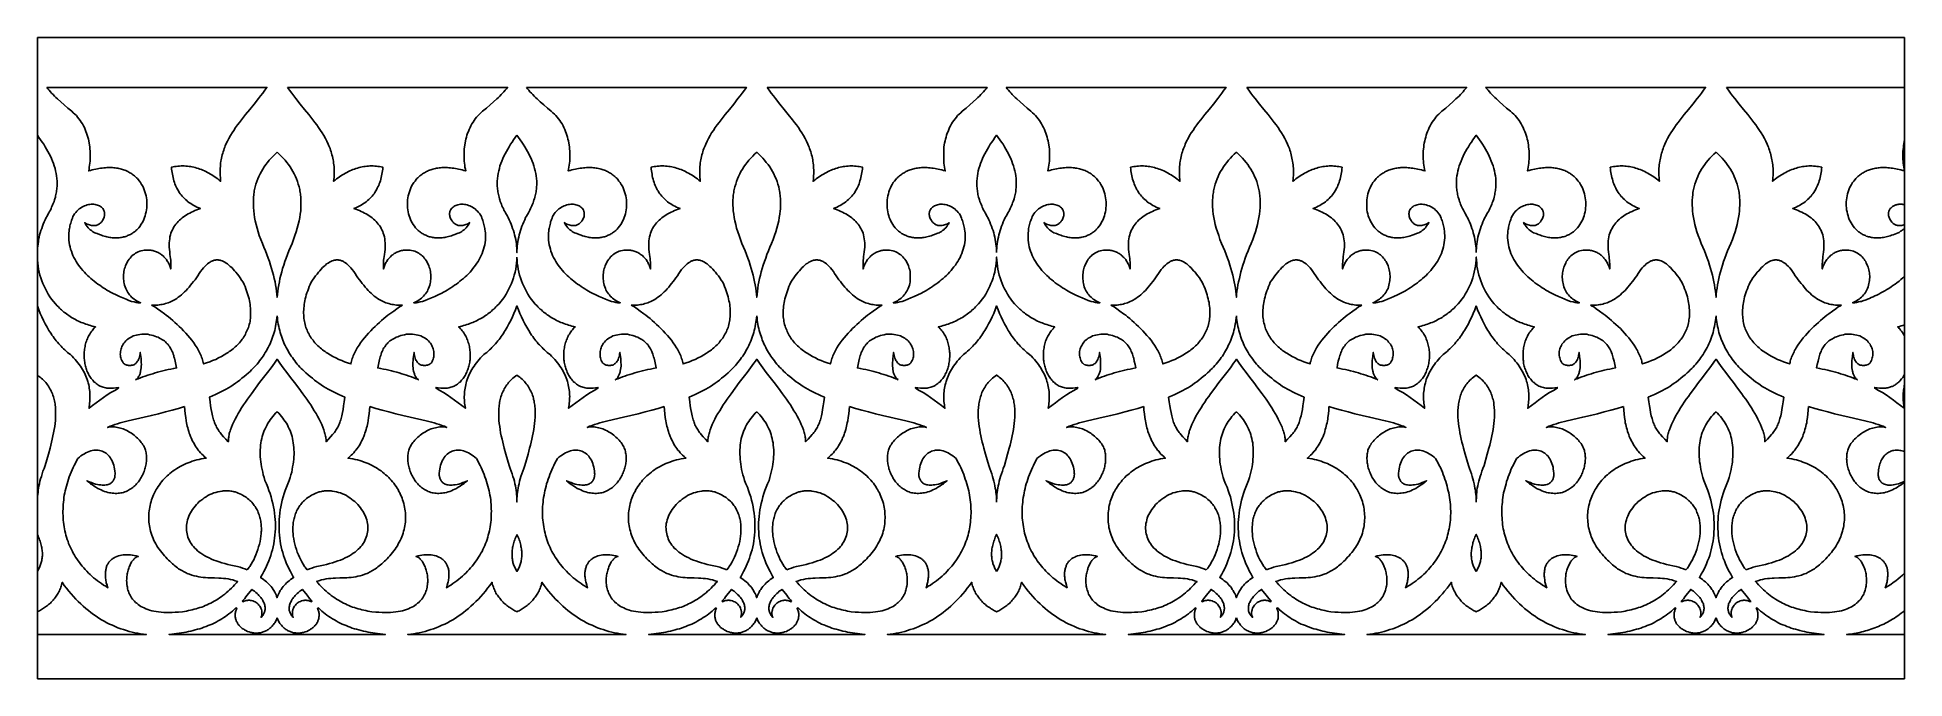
# Model space of a CAD drawing. Extents: x -53 to 63, y 3 to 43.
import ezdxf

# ---------------------------------------------------------------- set-up
doc = ezdxf.new("R2010")
doc.units = 0
doc.header["$MEASUREMENT"] = 0
doc.layers.get('0').update_dxf_attribs({"linetype": 'CONTINUOUS'})
doc.layers.add('LAYER_1', color=18, linetype='CONTINUOUS')

msp = doc.modelspace()

# ---------------------------------------------------------------- linework, layer by layer
for p, q in [((-53.04, 42.78), (-53.04, 2.79)), ((63.41, 42.78), (63.41, 2.79))]:
    msp.add_line(p, q)
at = {"layer": 'LAYER_1'}
for points in [[(63.41, 42.78), (-53.04, 42.78)], [(-53.04, 2.79), (63.41, 2.79)]]:
    msp.add_lwpolyline(points, dxfattribs=at)
for points in [[(-52.45, 39.66), (-38.73, 39.66), (-38.86, 39.48), (-38.99, 39.3), (-39.12, 39.13), (-39.25, 38.96), (-39.52, 38.62), (-39.79, 38.29), (-40.06, 37.97), (-40.32, 37.64), (-40.44, 37.48), (-40.56, 37.32), (-40.68, 37.15), (-40.79, 36.98), (-40.9, 36.82), (-41, 36.65), (-41.1, 36.47), (-41.19, 36.3), (-41.28, 36.12), (-41.32, 36.02), (-41.35, 35.93), (-41.39, 35.84), (-41.42, 35.74), (-41.45, 35.65), (-41.48, 35.55), (-41.51, 35.45), (-41.53, 35.36), (-41.56, 35.25), (-41.58, 35.15), (-41.59, 35.05), (-41.61, 34.94), (-41.62, 34.84), (-41.63, 34.73), (-41.64, 34.62), (-41.64, 34.51), (-41.65, 34.4), (-41.64, 34.28), (-41.64, 34.17), (-41.63, 34.05), (-41.62, 33.93), (-41.61, 33.81), (-41.7, 33.88), (-41.79, 33.95), (-41.88, 34.02), (-41.97, 34.08), (-42.07, 34.14), (-42.16, 34.2), (-42.25, 34.25), (-42.34, 34.31), (-42.44, 34.36), (-42.53, 34.41), (-42.62, 34.45), (-42.72, 34.49), (-42.81, 34.53), (-42.91, 34.57), (-43, 34.6), (-43.1, 34.63), (-43.19, 34.66), (-43.29, 34.68), (-43.39, 34.7), (-43.48, 34.72), (-43.58, 34.73), (-43.68, 34.74), (-43.78, 34.75), (-43.88, 34.76), (-43.98, 34.76), (-44.08, 34.76), (-44.18, 34.75), (-44.28, 34.75), (-44.38, 34.73), (-44.48, 34.72), (-44.58, 34.7), (-44.68, 34.68), (-44.67, 34.57), (-44.66, 34.46), (-44.64, 34.35), (-44.62, 34.24), (-44.6, 34.14), (-44.58, 34.04), (-44.55, 33.94), (-44.52, 33.84), (-44.49, 33.74), (-44.46, 33.64), (-44.42, 33.55), (-44.38, 33.46), (-44.34, 33.37), (-44.29, 33.28), (-44.24, 33.2), (-44.19, 33.11), (-44.13, 33.03), (-44.07, 32.96), (-44.01, 32.88), (-43.94, 32.81), (-43.87, 32.73), (-43.8, 32.67), (-43.72, 32.6), (-43.65, 32.53), (-43.56, 32.47), (-43.47, 32.41), (-43.38, 32.36), (-43.29, 32.3), (-43.19, 32.25), (-43.09, 32.2), (-42.98, 32.16), (-42.87, 32.11), (-42.99, 32.07), (-43.1, 32.02), (-43.22, 31.98), (-43.33, 31.93), (-43.43, 31.88), (-43.54, 31.82), (-43.64, 31.77), (-43.74, 31.71), (-43.83, 31.65), (-43.92, 31.58), (-44.01, 31.52), (-44.1, 31.45), (-44.18, 31.38), (-44.26, 31.3), (-44.33, 31.22), (-44.4, 31.14), (-44.46, 31.05), (-44.52, 30.96), (-44.58, 30.87), (-44.62, 30.77), (-44.67, 30.67), (-44.71, 30.57), (-44.74, 30.46), (-44.77, 30.34), (-44.79, 30.22), (-44.81, 30.1), (-44.82, 29.97), (-44.82, 29.83), (-44.82, 29.69), (-44.81, 29.55), (-44.79, 29.4), (-44.77, 29.24), (-44.75, 29.12), (-44.74, 29), (-44.72, 28.88), (-44.72, 28.76), (-44.71, 28.65), (-44.71, 28.54), (-44.71, 28.44), (-44.72, 28.34), (-44.73, 28.4), (-44.75, 28.47), (-44.78, 28.53), (-44.8, 28.59), (-44.83, 28.64), (-44.86, 28.7), (-44.89, 28.76), (-44.92, 28.81), (-44.96, 28.87), (-44.99, 28.92), (-45.03, 28.97), (-45.07, 29.01), (-45.11, 29.06), (-45.16, 29.1), (-45.2, 29.15), (-45.25, 29.19), (-45.3, 29.23), (-45.35, 29.26), (-45.4, 29.3), (-45.45, 29.33), (-45.5, 29.36), (-45.56, 29.39), (-45.61, 29.41), (-45.67, 29.43), (-45.73, 29.45), (-45.79, 29.47), (-45.85, 29.49), (-45.91, 29.5), (-45.97, 29.51), (-46.03, 29.52), (-46.09, 29.52), (-46.16, 29.52), (-46.27, 29.52), (-46.37, 29.51), (-46.47, 29.49), (-46.57, 29.47), (-46.66, 29.44), (-46.75, 29.4), (-46.84, 29.36), (-46.92, 29.32), (-46.99, 29.27), (-47.07, 29.21), (-47.14, 29.15), (-47.2, 29.09), (-47.26, 29.02), (-47.32, 28.95), (-47.37, 28.87), (-47.42, 28.8), (-47.46, 28.71), (-47.5, 28.63), (-47.54, 28.54), (-47.57, 28.46), (-47.6, 28.37), (-47.62, 28.28), (-47.64, 28.18), (-47.65, 28.09), (-47.66, 27.99), (-47.67, 27.9), (-47.67, 27.8), (-47.66, 27.71), (-47.65, 27.61), (-47.64, 27.52), (-47.62, 27.43), (-47.6, 27.33), (-47.57, 27.23), (-47.53, 27.13), (-47.49, 27.04), (-47.45, 26.95), (-47.4, 26.87), (-47.34, 26.79), (-47.29, 26.72), (-47.22, 26.64), (-47.16, 26.58), (-47.09, 26.52), (-47.01, 26.46), (-46.94, 26.41), (-46.86, 26.36), (-46.77, 26.31), (-46.69, 26.27), (-46.6, 26.23), (-46.63, 26.23), (-46.67, 26.23), (-46.71, 26.23), (-46.76, 26.23), (-46.81, 26.24), (-46.87, 26.25), (-47, 26.28), (-47.16, 26.32), (-47.33, 26.38), (-47.51, 26.45), (-47.71, 26.53), (-47.92, 26.62), (-48.13, 26.72), (-48.35, 26.83), (-48.47, 26.89), (-48.58, 26.96), (-48.7, 27.02), (-48.81, 27.09), (-48.93, 27.17), (-49.04, 27.24), (-49.15, 27.32), (-49.27, 27.4), (-49.38, 27.48), (-49.49, 27.57), (-49.6, 27.66), (-49.71, 27.75), (-49.81, 27.84), (-49.91, 27.94), (-50.02, 28.04), (-50.11, 28.14), (-50.21, 28.25), (-50.3, 28.36), (-50.39, 28.47), (-50.47, 28.58), (-50.55, 28.69), (-50.62, 28.81), (-50.69, 28.93), (-50.76, 29.05), (-50.82, 29.18), (-50.87, 29.31), (-50.92, 29.44), (-50.97, 29.57), (-51, 29.71), (-51.03, 29.84), (-51.06, 29.98), (-51.07, 30.13), (-51.08, 30.27), (-51.08, 30.42), (-51.07, 30.57), (-51.06, 30.72), (-51.05, 30.8), (-51.04, 30.87), (-51.02, 30.95), (-51.01, 31.03), (-50.99, 31.11), (-50.96, 31.19), (-50.94, 31.27), (-50.92, 31.35), (-50.89, 31.43), (-50.86, 31.51), (-50.82, 31.6), (-50.79, 31.68), (-50.72, 31.77), (-50.65, 31.86), (-50.58, 31.94), (-50.51, 32.01), (-50.43, 32.08), (-50.35, 32.13), (-50.27, 32.19), (-50.19, 32.23), (-50.1, 32.27), (-50.02, 32.3), (-49.93, 32.33), (-49.85, 32.35), (-49.76, 32.36), (-49.68, 32.37), (-49.6, 32.37), (-49.52, 32.37), (-49.44, 32.36), (-49.37, 32.34), (-49.29, 32.32), (-49.23, 32.3), (-49.16, 32.27), (-49.1, 32.23), (-49.05, 32.19), (-49, 32.15), (-48.96, 32.1), (-48.92, 32.05), (-48.91, 32.02), (-48.89, 31.99), (-48.88, 31.96), (-48.87, 31.93), (-48.86, 31.89), (-48.85, 31.86), (-48.85, 31.83), (-48.85, 31.79), (-48.85, 31.75), (-48.85, 31.72), (-48.85, 31.68), (-48.86, 31.64), (-48.87, 31.6), (-48.88, 31.54), (-48.91, 31.48), (-48.94, 31.42), (-48.98, 31.35), (-49.01, 31.31), (-49.03, 31.28), (-49.06, 31.25), (-49.09, 31.22), (-49.13, 31.19), (-49.16, 31.16), (-49.2, 31.13), (-49.24, 31.11), (-49.28, 31.09), (-49.33, 31.07), (-49.38, 31.05), (-49.43, 31.04), (-49.48, 31.04), (-49.54, 31.04), (-49.59, 31.04), (-49.66, 31.05), (-49.72, 31.06), (-49.79, 31.08), (-49.86, 31.11), (-49.93, 31.14), (-50.01, 31.18), (-50.09, 31.23), (-50.06, 31.19), (-50.04, 31.14), (-49.99, 31.06), (-49.93, 30.98), (-49.87, 30.91), (-49.81, 30.84), (-49.74, 30.78), (-49.67, 30.73), (-49.6, 30.68), (-49.53, 30.64), (-49.46, 30.6), (-49.39, 30.57), (-49.31, 30.54), (-49.17, 30.48), (-49.04, 30.44), (-48.95, 30.41), (-48.87, 30.38), (-48.78, 30.36), (-48.7, 30.34), (-48.61, 30.32), (-48.53, 30.31), (-48.45, 30.3), (-48.37, 30.29), (-48.29, 30.28), (-48.22, 30.28), (-48.14, 30.28), (-48.07, 30.28), (-48, 30.28), (-47.93, 30.29), (-47.86, 30.3), (-47.79, 30.31), (-47.72, 30.32), (-47.66, 30.34), (-47.59, 30.35), (-47.53, 30.37), (-47.47, 30.39), (-47.41, 30.42), (-47.35, 30.44), (-47.29, 30.47), (-47.24, 30.49), (-47.18, 30.53), (-47.13, 30.56), (-47.08, 30.59), (-47.03, 30.63), (-46.98, 30.66), (-46.93, 30.7), (-46.89, 30.74), (-46.84, 30.78), (-46.8, 30.83), (-46.72, 30.91), (-46.64, 31.01), (-46.58, 31.11), (-46.51, 31.21), (-46.45, 31.32), (-46.4, 31.43), (-46.36, 31.54), (-46.32, 31.66), (-46.29, 31.78), (-46.26, 31.9), (-46.24, 32.03), (-46.22, 32.15), (-46.21, 32.28), (-46.21, 32.4), (-46.21, 32.53), (-46.22, 32.65), (-46.24, 32.78), (-46.26, 32.9), (-46.29, 33.03), (-46.33, 33.15), (-46.37, 33.27), (-46.42, 33.39), (-46.47, 33.5), (-46.54, 33.61), (-46.6, 33.72), (-46.68, 33.82), (-46.76, 33.92), (-46.8, 33.97), (-46.85, 34.02), (-46.9, 34.06), (-46.94, 34.11), (-46.99, 34.15), (-47.05, 34.19), (-47.1, 34.23), (-47.15, 34.27), (-47.21, 34.31), (-47.27, 34.34), (-47.33, 34.38), (-47.39, 34.41), (-47.45, 34.44), (-47.52, 34.47), (-47.59, 34.5), (-47.66, 34.52), (-47.73, 34.54), (-47.8, 34.57), (-47.87, 34.59), (-47.95, 34.6), (-48.03, 34.62), (-48.11, 34.63), (-48.19, 34.64), (-48.27, 34.65), (-48.35, 34.66), (-48.44, 34.66), (-48.53, 34.66), (-48.62, 34.66), (-48.71, 34.66), (-48.8, 34.65), (-48.9, 34.64), (-49, 34.63), (-49.1, 34.62), (-49.2, 34.6), (-49.3, 34.58), (-49.4, 34.56), (-49.51, 34.54), (-49.62, 34.51), (-49.73, 34.48), (-49.84, 34.45), (-49.82, 34.57), (-49.8, 34.69), (-49.78, 34.81), (-49.76, 34.94), (-49.75, 35.06), (-49.74, 35.19), (-49.74, 35.31), (-49.74, 35.44), (-49.74, 35.56), (-49.75, 35.69), (-49.76, 35.82), (-49.77, 35.94), (-49.79, 36.07), (-49.81, 36.19), (-49.83, 36.32), (-49.86, 36.44), (-49.89, 36.56), (-49.93, 36.69), (-49.97, 36.81), (-50.01, 36.92), (-50.06, 37.04), (-50.11, 37.16), (-50.17, 37.27), (-50.23, 37.38), (-50.3, 37.49), (-50.37, 37.59), (-50.45, 37.7), (-50.53, 37.8), (-50.61, 37.9), (-50.7, 37.99), (-50.8, 38.08), (-50.9, 38.17), (-51.14, 38.37), (-51.37, 38.57), (-51.58, 38.75), (-51.79, 38.94), (-51.88, 39.03), (-51.97, 39.12), (-52.06, 39.21), (-52.15, 39.3), (-52.23, 39.39), (-52.31, 39.48), (-52.38, 39.57)], [(-37.44, 39.66), (-23.72, 39.66), (-23.79, 39.57), (-23.87, 39.48), (-23.95, 39.39), (-24.03, 39.3), (-24.11, 39.21), (-24.2, 39.12), (-24.29, 39.03), (-24.39, 38.94), (-24.59, 38.75), (-24.8, 38.57), (-25.03, 38.37), (-25.28, 38.17), (-25.38, 38.08), (-25.47, 37.99), (-25.56, 37.9), (-25.65, 37.8), (-25.73, 37.7), (-25.8, 37.59), (-25.87, 37.49), (-25.94, 37.38), (-26, 37.27), (-26.06, 37.16), (-26.11, 37.04), (-26.16, 36.92), (-26.21, 36.81), (-26.25, 36.69), (-26.28, 36.56), (-26.32, 36.44), (-26.34, 36.32), (-26.37, 36.19), (-26.39, 36.07), (-26.4, 35.94), (-26.42, 35.82), (-26.43, 35.69), (-26.43, 35.56), (-26.43, 35.44), (-26.43, 35.31), (-26.43, 35.19), (-26.42, 35.06), (-26.41, 34.94), (-26.39, 34.81), (-26.38, 34.69), (-26.35, 34.57), (-26.33, 34.45), (-26.44, 34.48), (-26.55, 34.51), (-26.66, 34.54), (-26.77, 34.56), (-26.87, 34.58), (-26.97, 34.6), (-27.07, 34.62), (-27.17, 34.63), (-27.27, 34.64), (-27.37, 34.65), (-27.46, 34.66), (-27.55, 34.66), (-27.64, 34.66), (-27.73, 34.66), (-27.82, 34.66), (-27.9, 34.65), (-27.98, 34.64), (-28.06, 34.63), (-28.14, 34.62), (-28.22, 34.6), (-28.3, 34.59), (-28.37, 34.57), (-28.44, 34.54), (-28.51, 34.52), (-28.58, 34.5), (-28.65, 34.47), (-28.72, 34.44), (-28.78, 34.41), (-28.84, 34.38), (-28.9, 34.34), (-28.96, 34.31), (-29.02, 34.27), (-29.07, 34.23), (-29.13, 34.19), (-29.18, 34.15), (-29.23, 34.11), (-29.28, 34.06), (-29.32, 34.02), (-29.37, 33.97), (-29.41, 33.92), (-29.49, 33.82), (-29.57, 33.72), (-29.64, 33.61), (-29.7, 33.5), (-29.75, 33.39), (-29.8, 33.27), (-29.84, 33.15), (-29.88, 33.03), (-29.91, 32.9), (-29.93, 32.78), (-29.95, 32.65), (-29.96, 32.53), (-29.96, 32.4), (-29.96, 32.28), (-29.95, 32.15), (-29.94, 32.03), (-29.92, 31.9), (-29.89, 31.78), (-29.85, 31.66), (-29.82, 31.54), (-29.77, 31.43), (-29.72, 31.32), (-29.66, 31.21), (-29.6, 31.11), (-29.53, 31.01), (-29.45, 30.91), (-29.37, 30.83), (-29.33, 30.78), (-29.29, 30.74), (-29.24, 30.7), (-29.19, 30.66), (-29.15, 30.63), (-29.1, 30.59), (-29.04, 30.56), (-28.99, 30.53), (-28.94, 30.49), (-28.88, 30.47), (-28.82, 30.44), (-28.77, 30.42), (-28.71, 30.39), (-28.65, 30.37), (-28.58, 30.35), (-28.52, 30.34), (-28.45, 30.32), (-28.39, 30.31), (-28.32, 30.3), (-28.25, 30.29), (-28.18, 30.28), (-28.11, 30.28), (-28.03, 30.28), (-27.96, 30.28), (-27.88, 30.28), (-27.8, 30.29), (-27.72, 30.3), (-27.64, 30.31), (-27.56, 30.32), (-27.48, 30.34), (-27.4, 30.36), (-27.31, 30.38), (-27.22, 30.41), (-27.13, 30.44), (-27, 30.48), (-26.86, 30.54), (-26.79, 30.57), (-26.72, 30.6), (-26.64, 30.64), (-26.57, 30.68), (-26.5, 30.73), (-26.43, 30.78), (-26.37, 30.84), (-26.3, 30.91), (-26.24, 30.98), (-26.18, 31.06), (-26.13, 31.14), (-26.11, 31.19), (-26.08, 31.23), (-26.16, 31.18), (-26.24, 31.14), (-26.31, 31.11), (-26.38, 31.08), (-26.45, 31.06), (-26.51, 31.05), (-26.58, 31.04), (-26.64, 31.04), (-26.69, 31.04), (-26.75, 31.04), (-26.8, 31.05), (-26.84, 31.07), (-26.89, 31.09), (-26.93, 31.11), (-26.97, 31.13), (-27.01, 31.16), (-27.05, 31.19), (-27.08, 31.22), (-27.11, 31.25), (-27.14, 31.28), (-27.17, 31.31), (-27.19, 31.35), (-27.23, 31.42), (-27.27, 31.48), (-27.29, 31.54), (-27.31, 31.6), (-27.32, 31.64), (-27.32, 31.68), (-27.33, 31.72), (-27.33, 31.75), (-27.33, 31.79), (-27.33, 31.83), (-27.32, 31.86), (-27.31, 31.89), (-27.31, 31.93), (-27.29, 31.96), (-27.28, 31.99), (-27.27, 32.02), (-27.25, 32.05), (-27.22, 32.1), (-27.17, 32.15), (-27.12, 32.19), (-27.07, 32.23), (-27.01, 32.27), (-26.95, 32.3), (-26.88, 32.32), (-26.81, 32.34), (-26.73, 32.36), (-26.66, 32.37), (-26.58, 32.37), (-26.49, 32.37), (-26.41, 32.36), (-26.33, 32.35), (-26.24, 32.33), (-26.16, 32.3), (-26.07, 32.27), (-25.99, 32.23), (-25.9, 32.19), (-25.82, 32.13), (-25.74, 32.08), (-25.67, 32.01), (-25.59, 31.94), (-25.52, 31.86), (-25.45, 31.77), (-25.39, 31.68), (-25.35, 31.6), (-25.32, 31.51), (-25.29, 31.43), (-25.26, 31.35), (-25.23, 31.27), (-25.21, 31.19), (-25.19, 31.11), (-25.17, 31.03), (-25.15, 30.95), (-25.14, 30.87), (-25.13, 30.8), (-25.11, 30.72), (-25.1, 30.57), (-25.09, 30.42), (-25.09, 30.27), (-25.1, 30.13), (-25.12, 29.98), (-25.14, 29.84), (-25.17, 29.71), (-25.21, 29.57), (-25.25, 29.44), (-25.3, 29.31), (-25.36, 29.18), (-25.42, 29.05), (-25.48, 28.93), (-25.55, 28.81), (-25.63, 28.69), (-25.71, 28.58), (-25.79, 28.47), (-25.88, 28.36), (-25.97, 28.25), (-26.06, 28.14), (-26.16, 28.04), (-26.26, 27.94), (-26.36, 27.84), (-26.47, 27.75), (-26.58, 27.66), (-26.69, 27.57), (-26.8, 27.48), (-26.91, 27.4), (-27.02, 27.32), (-27.14, 27.24), (-27.25, 27.17), (-27.36, 27.09), (-27.48, 27.02), (-27.59, 26.96), (-27.71, 26.89), (-27.82, 26.83), (-28.04, 26.72), (-28.26, 26.62), (-28.47, 26.53), (-28.66, 26.45), (-28.85, 26.38), (-29.02, 26.32), (-29.17, 26.28), (-29.31, 26.25), (-29.36, 26.24), (-29.42, 26.23), (-29.47, 26.23), (-29.51, 26.23), (-29.54, 26.23), (-29.57, 26.23), (-29.49, 26.27), (-29.4, 26.31), (-29.32, 26.36), (-29.24, 26.41), (-29.16, 26.46), (-29.09, 26.52), (-29.02, 26.58), (-28.95, 26.64), (-28.89, 26.72), (-28.83, 26.79), (-28.78, 26.87), (-28.72, 26.95), (-28.68, 27.04), (-28.64, 27.13), (-28.6, 27.23), (-28.57, 27.33), (-28.55, 27.43), (-28.53, 27.52), (-28.52, 27.61), (-28.51, 27.71), (-28.5, 27.8), (-28.5, 27.9), (-28.51, 27.99), (-28.52, 28.09), (-28.53, 28.18), (-28.55, 28.28), (-28.57, 28.37), (-28.6, 28.46), (-28.63, 28.54), (-28.67, 28.63), (-28.71, 28.71), (-28.75, 28.8), (-28.8, 28.87), (-28.85, 28.95), (-28.91, 29.02), (-28.97, 29.09), (-29.04, 29.15), (-29.11, 29.21), (-29.18, 29.27), (-29.26, 29.32), (-29.34, 29.36), (-29.42, 29.4), (-29.51, 29.44), (-29.6, 29.47), (-29.7, 29.49), (-29.8, 29.51), (-29.9, 29.52), (-30.01, 29.52), (-30.08, 29.52), (-30.14, 29.52), (-30.2, 29.51), (-30.26, 29.5), (-30.33, 29.49), (-30.39, 29.47), (-30.45, 29.45), (-30.5, 29.43), (-30.56, 29.41), (-30.62, 29.39), (-30.67, 29.36), (-30.73, 29.33), (-30.78, 29.3), (-30.83, 29.26), (-30.88, 29.23), (-30.93, 29.19), (-30.97, 29.15), (-31.02, 29.1), (-31.06, 29.06), (-31.1, 29.01), (-31.14, 28.97), (-31.18, 28.92), (-31.22, 28.87), (-31.25, 28.81), (-31.29, 28.76), (-31.32, 28.7), (-31.35, 28.64), (-31.37, 28.59), (-31.4, 28.53), (-31.42, 28.47), (-31.44, 28.4), (-31.46, 28.34), (-31.46, 28.44), (-31.46, 28.54), (-31.46, 28.65), (-31.46, 28.76), (-31.45, 28.88), (-31.44, 29), (-31.42, 29.12), (-31.4, 29.24), (-31.38, 29.4), (-31.36, 29.55), (-31.35, 29.69), (-31.35, 29.83), (-31.35, 29.97), (-31.37, 30.1), (-31.38, 30.22), (-31.4, 30.34), (-31.43, 30.46), (-31.47, 30.57), (-31.5, 30.67), (-31.55, 30.77), (-31.6, 30.87), (-31.65, 30.96), (-31.71, 31.05), (-31.78, 31.14), (-31.85, 31.22), (-31.92, 31.3), (-32, 31.38), (-32.08, 31.45), (-32.16, 31.52), (-32.25, 31.58), (-32.34, 31.65), (-32.44, 31.71), (-32.54, 31.77), (-32.64, 31.82), (-32.74, 31.88), (-32.85, 31.93), (-32.96, 31.98), (-33.07, 32.02), (-33.19, 32.07), (-33.3, 32.11), (-33.19, 32.16), (-33.09, 32.2), (-32.98, 32.25), (-32.89, 32.3), (-32.79, 32.36), (-32.7, 32.41), (-32.61, 32.47), (-32.53, 32.53), (-32.45, 32.6), (-32.37, 32.67), (-32.3, 32.73), (-32.23, 32.81), (-32.17, 32.88), (-32.1, 32.96), (-32.04, 33.03), (-31.99, 33.11), (-31.94, 33.2), (-31.89, 33.28), (-31.84, 33.37), (-31.8, 33.46), (-31.75, 33.55), (-31.72, 33.64), (-31.68, 33.74), (-31.65, 33.84), (-31.62, 33.94), (-31.6, 34.04), (-31.57, 34.14), (-31.55, 34.24), (-31.53, 34.35), (-31.52, 34.46), (-31.5, 34.57), (-31.49, 34.68), (-31.6, 34.7), (-31.7, 34.72), (-31.8, 34.73), (-31.9, 34.75), (-32, 34.75), (-32.1, 34.76), (-32.2, 34.76), (-32.3, 34.76), (-32.4, 34.75), (-32.5, 34.74), (-32.59, 34.73), (-32.69, 34.72), (-32.79, 34.7), (-32.88, 34.68), (-32.98, 34.66), (-33.08, 34.63), (-33.17, 34.6), (-33.27, 34.57), (-33.36, 34.53), (-33.46, 34.49), (-33.55, 34.45), (-33.64, 34.41), (-33.74, 34.36), (-33.83, 34.31), (-33.92, 34.25), (-34.02, 34.2), (-34.11, 34.14), (-34.2, 34.08), (-34.29, 34.02), (-34.38, 33.95), (-34.47, 33.88), (-34.57, 33.81), (-34.55, 33.93), (-34.54, 34.05), (-34.53, 34.17), (-34.53, 34.28), (-34.53, 34.4), (-34.53, 34.51), (-34.54, 34.62), (-34.54, 34.73), (-34.55, 34.84), (-34.57, 34.94), (-34.58, 35.05), (-34.6, 35.15), (-34.62, 35.25), (-34.64, 35.36), (-34.67, 35.45), (-34.69, 35.55), (-34.72, 35.65), (-34.75, 35.74), (-34.79, 35.84), (-34.82, 35.93), (-34.86, 36.02), (-34.9, 36.12), (-34.98, 36.3), (-35.07, 36.47), (-35.17, 36.65), (-35.27, 36.82), (-35.38, 36.98), (-35.5, 37.15), (-35.61, 37.32), (-35.73, 37.48), (-35.86, 37.64), (-36.12, 37.97), (-36.38, 38.29), (-36.65, 38.62), (-36.92, 38.96), (-37.05, 39.13), (-37.18, 39.3), (-37.31, 39.48)], [(-22.54, 39.66), (-8.82, 39.66), (-8.95, 39.48), (-9.08, 39.3), (-9.21, 39.13), (-9.35, 38.96), (-9.61, 38.62), (-9.88, 38.29), (-10.15, 37.97), (-10.4, 37.64), (-10.53, 37.48), (-10.65, 37.32), (-10.77, 37.15), (-10.88, 36.98), (-10.99, 36.82), (-11.09, 36.65), (-11.19, 36.47), (-11.28, 36.3), (-11.36, 36.12), (-11.4, 36.02), (-11.44, 35.93), (-11.47, 35.84), (-11.51, 35.74), (-11.54, 35.65), (-11.57, 35.55), (-11.6, 35.45), (-11.62, 35.36), (-11.64, 35.25), (-11.66, 35.15), (-11.68, 35.05), (-11.7, 34.94), (-11.71, 34.84), (-11.72, 34.73), (-11.73, 34.62), (-11.73, 34.51), (-11.73, 34.4), (-11.73, 34.28), (-11.73, 34.17), (-11.72, 34.05), (-11.71, 33.93), (-11.7, 33.81), (-11.79, 33.88), (-11.88, 33.95), (-11.97, 34.02), (-12.06, 34.08), (-12.15, 34.14), (-12.25, 34.2), (-12.34, 34.25), (-12.43, 34.31), (-12.53, 34.36), (-12.62, 34.41), (-12.71, 34.45), (-12.81, 34.49), (-12.9, 34.53), (-13, 34.57), (-13.09, 34.6), (-13.19, 34.63), (-13.28, 34.66), (-13.38, 34.68), (-13.48, 34.7), (-13.58, 34.72), (-13.67, 34.73), (-13.77, 34.74), (-13.87, 34.75), (-13.97, 34.76), (-14.07, 34.76), (-14.17, 34.76), (-14.27, 34.75), (-14.37, 34.75), (-14.47, 34.73), (-14.57, 34.72), (-14.67, 34.7), (-14.77, 34.68), (-14.76, 34.57), (-14.75, 34.46), (-14.73, 34.35), (-14.71, 34.24), (-14.69, 34.14), (-14.67, 34.04), (-14.64, 33.94), (-14.62, 33.84), (-14.58, 33.74), (-14.55, 33.64), (-14.51, 33.55), (-14.47, 33.46), (-14.43, 33.37), (-14.38, 33.28), (-14.33, 33.2), (-14.28, 33.11), (-14.22, 33.03), (-14.16, 32.96), (-14.1, 32.88), (-14.03, 32.81), (-13.96, 32.73), (-13.89, 32.67), (-13.82, 32.6), (-13.74, 32.53), (-13.65, 32.47), (-13.57, 32.41), (-13.47, 32.36), (-13.38, 32.3), (-13.28, 32.25), (-13.18, 32.2), (-13.07, 32.16), (-12.96, 32.11), (-13.08, 32.07), (-13.19, 32.02), (-13.31, 31.98), (-13.42, 31.93), (-13.52, 31.88), (-13.63, 31.82), (-13.73, 31.77), (-13.83, 31.71), (-13.92, 31.65), (-14.02, 31.58), (-14.1, 31.52), (-14.19, 31.45), (-14.27, 31.38), (-14.35, 31.3), (-14.42, 31.22), (-14.49, 31.14), (-14.55, 31.05), (-14.61, 30.96), (-14.67, 30.87), (-14.72, 30.77), (-14.76, 30.67), (-14.8, 30.57), (-14.83, 30.46), (-14.86, 30.34), (-14.88, 30.22), (-14.9, 30.1), (-14.91, 29.97), (-14.91, 29.83), (-14.91, 29.69), (-14.9, 29.55), (-14.88, 29.4), (-14.86, 29.24), (-14.84, 29.12), (-14.83, 29), (-14.82, 28.88), (-14.81, 28.76), (-14.8, 28.65), (-14.8, 28.54), (-14.8, 28.44), (-14.8, 28.34), (-14.82, 28.4), (-14.84, 28.47), (-14.86, 28.53), (-14.89, 28.59), (-14.92, 28.64), (-14.95, 28.7), (-14.98, 28.76), (-15.01, 28.81), (-15.04, 28.87), (-15.08, 28.92), (-15.12, 28.97), (-15.16, 29.01), (-15.2, 29.06), (-15.25, 29.1), (-15.29, 29.15), (-15.34, 29.19), (-15.39, 29.23), (-15.44, 29.26), (-15.49, 29.3), (-15.54, 29.33), (-15.59, 29.36), (-15.65, 29.39), (-15.7, 29.41), (-15.76, 29.43), (-15.82, 29.45), (-15.88, 29.47), (-15.94, 29.49), (-16, 29.5), (-16.06, 29.51), (-16.12, 29.52), (-16.18, 29.52), (-16.25, 29.52), (-16.36, 29.52), (-16.46, 29.51), (-16.56, 29.49), (-16.66, 29.47), (-16.75, 29.44), (-16.84, 29.4), (-16.92, 29.36), (-17.01, 29.32), (-17.08, 29.27), (-17.16, 29.21), (-17.22, 29.15), (-17.29, 29.09), (-17.35, 29.02), (-17.41, 28.95), (-17.46, 28.87), (-17.51, 28.8), (-17.55, 28.71), (-17.59, 28.63), (-17.63, 28.54), (-17.66, 28.46), (-17.69, 28.37), (-17.71, 28.28), (-17.73, 28.18), (-17.74, 28.09), (-17.75, 27.99), (-17.76, 27.9), (-17.76, 27.8), (-17.75, 27.71), (-17.74, 27.61), (-17.73, 27.52), (-17.71, 27.43), (-17.69, 27.33), (-17.66, 27.23), (-17.62, 27.13), (-17.58, 27.04), (-17.54, 26.95), (-17.49, 26.87), (-17.43, 26.79), (-17.37, 26.72), (-17.31, 26.64), (-17.24, 26.58), (-17.17, 26.52), (-17.1, 26.46), (-17.02, 26.41), (-16.94, 26.36), (-16.86, 26.31), (-16.78, 26.27), (-16.69, 26.23), (-16.72, 26.23), (-16.75, 26.23), (-16.8, 26.23), (-16.84, 26.23), (-16.9, 26.24), (-16.96, 26.25), (-17.09, 26.28), (-17.24, 26.32), (-17.41, 26.38), (-17.6, 26.45), (-17.79, 26.53), (-18, 26.62), (-18.22, 26.72), (-18.44, 26.83), (-18.56, 26.89), (-18.67, 26.96), (-18.78, 27.02), (-18.9, 27.09), (-19.01, 27.17), (-19.13, 27.24), (-19.24, 27.32), (-19.35, 27.4), (-19.47, 27.48), (-19.58, 27.57), (-19.69, 27.66), (-19.79, 27.75), (-19.9, 27.84), (-20, 27.94), (-20.1, 28.04), (-20.2, 28.14), (-20.3, 28.25), (-20.39, 28.36), (-20.47, 28.47), (-20.56, 28.58), (-20.64, 28.69), (-20.71, 28.81), (-20.78, 28.93), (-20.85, 29.05), (-20.91, 29.18), (-20.96, 29.31), (-21.01, 29.44), (-21.05, 29.57), (-21.09, 29.71), (-21.12, 29.84), (-21.14, 29.98), (-21.16, 30.13), (-21.17, 30.27), (-21.17, 30.42), (-21.16, 30.57), (-21.15, 30.72), (-21.14, 30.8), (-21.12, 30.87), (-21.11, 30.95), (-21.09, 31.03), (-21.07, 31.11), (-21.05, 31.19), (-21.03, 31.27), (-21, 31.35), (-20.97, 31.43), (-20.94, 31.51), (-20.91, 31.6), (-20.87, 31.68), (-20.81, 31.77), (-20.74, 31.86), (-20.67, 31.94), (-20.6, 32.01), (-20.52, 32.08), (-20.44, 32.13), (-20.36, 32.19), (-20.27, 32.23), (-20.19, 32.27), (-20.1, 32.3), (-20.02, 32.33), (-19.93, 32.35), (-19.85, 32.36), (-19.77, 32.37), (-19.68, 32.37), (-19.61, 32.37), (-19.53, 32.36), (-19.45, 32.34), (-19.38, 32.32), (-19.31, 32.3), (-19.25, 32.27), (-19.19, 32.23), (-19.14, 32.19), (-19.09, 32.15), (-19.05, 32.1), (-19.01, 32.05), (-18.99, 32.02), (-18.98, 31.99), (-18.97, 31.96), (-18.96, 31.93), (-18.95, 31.89), (-18.94, 31.86), (-18.94, 31.83), (-18.93, 31.79), (-18.93, 31.75), (-18.93, 31.72), (-18.94, 31.68), (-18.94, 31.64), (-18.95, 31.6), (-18.97, 31.54), (-19, 31.48), (-19.03, 31.42), (-19.07, 31.35), (-19.09, 31.31), (-19.12, 31.28), (-19.15, 31.25), (-19.18, 31.22), (-19.21, 31.19), (-19.25, 31.16), (-19.29, 31.13), (-19.33, 31.11), (-19.37, 31.09), (-19.42, 31.07), (-19.47, 31.05), (-19.52, 31.04), (-19.57, 31.04), (-19.63, 31.04), (-19.68, 31.04), (-19.75, 31.05), (-19.81, 31.06), (-19.88, 31.08), (-19.95, 31.11), (-20.02, 31.14), (-20.1, 31.18), (-20.18, 31.23), (-20.15, 31.19), (-20.13, 31.14), (-20.08, 31.06), (-20.02, 30.98), (-19.96, 30.91), (-19.9, 30.84), (-19.83, 30.78), (-19.76, 30.73), (-19.69, 30.68), (-19.62, 30.64), (-19.55, 30.6), (-19.47, 30.57), (-19.4, 30.54), (-19.26, 30.48), (-19.13, 30.44), (-19.04, 30.41), (-18.95, 30.38), (-18.87, 30.36), (-18.78, 30.34), (-18.7, 30.32), (-18.62, 30.31), (-18.54, 30.3), (-18.46, 30.29), (-18.38, 30.28), (-18.3, 30.28), (-18.23, 30.28), (-18.15, 30.28), (-18.08, 30.28), (-18.01, 30.29), (-17.94, 30.3), (-17.87, 30.31), (-17.81, 30.32), (-17.74, 30.34), (-17.68, 30.35), (-17.62, 30.37), (-17.55, 30.39), (-17.49, 30.42), (-17.44, 30.44), (-17.38, 30.47), (-17.32, 30.49), (-17.27, 30.53), (-17.22, 30.56), (-17.17, 30.59), (-17.12, 30.63), (-17.07, 30.66), (-17.02, 30.7), (-16.97, 30.74), (-16.93, 30.78), (-16.89, 30.83), (-16.81, 30.91), (-16.73, 31.01), (-16.66, 31.11), (-16.6, 31.21), (-16.54, 31.32), (-16.49, 31.43), (-16.45, 31.54), (-16.41, 31.66), (-16.37, 31.78), (-16.35, 31.9), (-16.32, 32.03), (-16.31, 32.15), (-16.3, 32.28), (-16.3, 32.4), (-16.3, 32.53), (-16.31, 32.65), (-16.33, 32.78), (-16.35, 32.9), (-16.38, 33.03), (-16.42, 33.15), (-16.46, 33.27), (-16.51, 33.39), (-16.56, 33.5), (-16.63, 33.61), (-16.69, 33.72), (-16.77, 33.82), (-16.85, 33.92), (-16.89, 33.97), (-16.94, 34.02), (-16.99, 34.06), (-17.03, 34.11), (-17.08, 34.15), (-17.14, 34.19), (-17.19, 34.23), (-17.24, 34.27), (-17.3, 34.31), (-17.36, 34.34), (-17.42, 34.38), (-17.48, 34.41), (-17.55, 34.44), (-17.61, 34.47), (-17.68, 34.5), (-17.75, 34.52), (-17.82, 34.54), (-17.89, 34.57), (-17.96, 34.59), (-18.04, 34.6), (-18.12, 34.62), (-18.2, 34.63), (-18.28, 34.64), (-18.36, 34.65), (-18.45, 34.66), (-18.53, 34.66), (-18.62, 34.66), (-18.71, 34.66), (-18.8, 34.66), (-18.9, 34.65), (-18.99, 34.64), (-19.09, 34.63), (-19.19, 34.62), (-19.29, 34.6), (-19.39, 34.58), (-19.49, 34.56), (-19.6, 34.54), (-19.71, 34.51), (-19.82, 34.48), (-19.93, 34.45), (-19.91, 34.57), (-19.89, 34.69), (-19.87, 34.81), (-19.85, 34.94), (-19.84, 35.06), (-19.83, 35.19), (-19.83, 35.31), (-19.83, 35.44), (-19.83, 35.56), (-19.84, 35.69), (-19.85, 35.82), (-19.86, 35.94), (-19.88, 36.07), (-19.9, 36.19), (-19.92, 36.32), (-19.95, 36.44), (-19.98, 36.56), (-20.02, 36.69), (-20.06, 36.81), (-20.1, 36.92), (-20.15, 37.04), (-20.2, 37.16), (-20.26, 37.27), (-20.32, 37.38), (-20.39, 37.49), (-20.46, 37.59), (-20.54, 37.7), (-20.62, 37.8), (-20.7, 37.9), (-20.79, 37.99), (-20.89, 38.08), (-20.99, 38.17), (-21.23, 38.37), (-21.46, 38.57), (-21.68, 38.75), (-21.88, 38.94), (-21.97, 39.03), (-22.06, 39.12), (-22.15, 39.21), (-22.23, 39.3), (-22.32, 39.39), (-22.4, 39.48), (-22.47, 39.57)], [(-7.53, 39.66), (6.19, 39.66), (6.12, 39.57), (6.04, 39.48), (5.96, 39.39), (5.88, 39.3), (5.8, 39.21), (5.71, 39.12), (5.62, 39.03), (5.52, 38.94), (5.32, 38.75), (5.11, 38.57), (4.88, 38.37), (4.64, 38.17), (4.54, 38.08), (4.44, 37.99), (4.35, 37.9), (4.27, 37.8), (4.19, 37.7), (4.11, 37.59), (4.04, 37.49), (3.97, 37.38), (3.91, 37.27), (3.85, 37.16), (3.8, 37.04), (3.75, 36.92), (3.7, 36.81), (3.66, 36.69), (3.63, 36.56), (3.59, 36.44), (3.57, 36.32), (3.54, 36.19), (3.52, 36.07), (3.5, 35.94), (3.49, 35.82), (3.48, 35.69), (3.48, 35.56), (3.48, 35.44), (3.48, 35.31), (3.48, 35.19), (3.49, 35.06), (3.5, 34.94), (3.52, 34.81), (3.53, 34.69), (3.55, 34.57), (3.58, 34.45), (3.47, 34.48), (3.36, 34.51), (3.25, 34.54), (3.14, 34.56), (3.04, 34.58), (2.94, 34.6), (2.83, 34.62), (2.74, 34.63), (2.64, 34.64), (2.54, 34.65), (2.45, 34.66), (2.36, 34.66), (2.27, 34.66), (2.18, 34.66), (2.09, 34.66), (2.01, 34.65), (1.93, 34.64), (1.84, 34.63), (1.77, 34.62), (1.69, 34.6), (1.61, 34.59), (1.54, 34.57), (1.47, 34.54), (1.39, 34.52), (1.33, 34.5), (1.26, 34.47), (1.19, 34.44), (1.13, 34.41), (1.07, 34.38), (1.01, 34.34), (0.95, 34.31), (0.89, 34.27), (0.84, 34.23), (0.78, 34.19), (0.73, 34.15), (0.68, 34.11), (0.63, 34.06), (0.59, 34.02), (0.54, 33.97), (0.5, 33.92), (0.42, 33.82), (0.34, 33.72), (0.27, 33.61), (0.21, 33.5), (0.16, 33.39), (0.11, 33.27), (0.07, 33.15), (0.03, 33.03), (0, 32.9), (-0.02, 32.78), (-0.04, 32.65), (-0.05, 32.53), (-0.05, 32.4), (-0.05, 32.28), (-0.04, 32.15), (-0.03, 32.03), (-0.01, 31.9), (0.02, 31.78), (0.05, 31.66), (0.09, 31.54), (0.14, 31.43), (0.19, 31.32), (0.25, 31.21), (0.31, 31.11), (0.38, 31.01), (0.46, 30.91), (0.54, 30.83), (0.58, 30.78), (0.62, 30.74), (0.67, 30.7), (0.72, 30.66), (0.76, 30.63), (0.81, 30.59), (0.86, 30.56), (0.92, 30.53), (0.97, 30.49), (1.03, 30.47), (1.08, 30.44), (1.14, 30.42), (1.2, 30.39), (1.26, 30.37), (1.33, 30.35), (1.39, 30.34), (1.46, 30.32), (1.52, 30.31), (1.59, 30.3), (1.66, 30.29), (1.73, 30.28), (1.8, 30.28), (1.88, 30.28), (1.95, 30.28), (2.03, 30.28), (2.11, 30.29), (2.18, 30.3), (2.27, 30.31), (2.35, 30.32), (2.43, 30.34), (2.51, 30.36), (2.6, 30.38), (2.69, 30.41), (2.78, 30.44), (2.91, 30.48), (3.05, 30.54), (3.12, 30.57), (3.19, 30.6), (3.27, 30.64), (3.34, 30.68), (3.41, 30.73), (3.48, 30.78), (3.54, 30.84), (3.61, 30.91), (3.67, 30.98), (3.72, 31.06), (3.78, 31.14), (3.8, 31.19), (3.82, 31.23), (3.75, 31.18), (3.67, 31.14), (3.6, 31.11), (3.53, 31.08), (3.46, 31.06), (3.39, 31.05), (3.33, 31.04), (3.27, 31.04), (3.22, 31.04), (3.16, 31.04), (3.11, 31.05), (3.07, 31.07), (3.02, 31.09), (2.98, 31.11), (2.94, 31.13), (2.9, 31.16), (2.86, 31.19), (2.83, 31.22), (2.8, 31.25), (2.77, 31.28), (2.74, 31.31), (2.72, 31.35), (2.68, 31.42), (2.64, 31.48), (2.62, 31.54), (2.6, 31.6), (2.59, 31.64), (2.59, 31.68), (2.58, 31.72), (2.58, 31.75), (2.58, 31.79), (2.58, 31.83), (2.59, 31.86), (2.6, 31.89), (2.6, 31.93), (2.61, 31.96), (2.63, 31.99), (2.64, 32.02), (2.66, 32.05), (2.69, 32.1), (2.74, 32.15), (2.79, 32.19), (2.84, 32.23), (2.9, 32.27), (2.96, 32.3), (3.03, 32.32), (3.1, 32.34), (3.18, 32.36), (3.25, 32.37), (3.33, 32.37), (3.41, 32.37), (3.5, 32.36), (3.58, 32.35), (3.67, 32.33), (3.75, 32.3), (3.84, 32.27), (3.92, 32.23), (4, 32.19), (4.09, 32.13), (4.17, 32.08), (4.24, 32.01), (4.32, 31.94), (4.39, 31.86), (4.46, 31.77), (4.52, 31.68), (4.56, 31.6), (4.59, 31.51), (4.62, 31.43), (4.65, 31.35), (4.68, 31.27), (4.7, 31.19), (4.72, 31.11), (4.74, 31.03), (4.76, 30.95), (4.77, 30.87), (4.78, 30.8), (4.8, 30.72), (4.81, 30.57), (4.82, 30.42), (4.82, 30.27), (4.81, 30.13), (4.79, 29.98), (4.77, 29.84), (4.74, 29.71), (4.7, 29.57), (4.66, 29.44), (4.61, 29.31), (4.56, 29.18), (4.5, 29.05), (4.43, 28.93), (4.36, 28.81), (4.28, 28.69), (4.21, 28.58), (4.12, 28.47), (4.03, 28.36), (3.94, 28.25), (3.85, 28.14), (3.75, 28.04), (3.65, 27.94), (3.55, 27.84), (3.44, 27.75), (3.33, 27.66), (3.23, 27.57), (3.11, 27.48), (3, 27.4), (2.89, 27.32), (2.78, 27.24), (2.66, 27.17), (2.55, 27.09), (2.43, 27.02), (2.32, 26.96), (2.2, 26.89), (2.09, 26.83), (1.87, 26.72), (1.65, 26.62), (1.44, 26.53), (1.25, 26.45), (1.06, 26.38), (0.89, 26.32), (0.74, 26.28), (0.6, 26.25), (0.54, 26.24), (0.49, 26.23), (0.44, 26.23), (0.4, 26.23), (0.37, 26.23), (0.34, 26.23), (0.42, 26.27), (0.51, 26.31), (0.59, 26.36), (0.67, 26.41), (0.75, 26.46), (0.82, 26.52), (0.89, 26.58), (0.96, 26.64), (1.02, 26.72), (1.08, 26.79), (1.13, 26.87), (1.18, 26.95), (1.23, 27.04), (1.27, 27.13), (1.31, 27.23), (1.34, 27.33), (1.36, 27.43), (1.38, 27.52), (1.39, 27.61), (1.4, 27.71), (1.4, 27.8), (1.4, 27.9), (1.4, 27.99), (1.39, 28.09), (1.38, 28.18), (1.36, 28.28), (1.33, 28.37), (1.31, 28.46), (1.28, 28.54), (1.24, 28.63), (1.2, 28.71), (1.16, 28.8), (1.11, 28.87), (1.06, 28.95), (1, 29.02), (0.94, 29.09), (0.87, 29.15), (0.8, 29.21), (0.73, 29.27), (0.65, 29.32), (0.57, 29.36), (0.49, 29.4), (0.4, 29.44), (0.31, 29.47), (0.21, 29.49), (0.11, 29.51), (0, 29.52), (-0.1, 29.52), (-0.17, 29.52), (-0.23, 29.52), (-0.29, 29.51), (-0.35, 29.5), (-0.41, 29.49), (-0.47, 29.47), (-0.53, 29.45), (-0.59, 29.43), (-0.65, 29.41), (-0.7, 29.39), (-0.76, 29.36), (-0.81, 29.33), (-0.86, 29.3), (-0.92, 29.26), (-0.97, 29.23), (-1.01, 29.19), (-1.06, 29.15), (-1.1, 29.1), (-1.15, 29.06), (-1.19, 29.01), (-1.23, 28.97), (-1.27, 28.92), (-1.31, 28.87), (-1.34, 28.81), (-1.37, 28.76), (-1.4, 28.7), (-1.43, 28.64), (-1.46, 28.59), (-1.48, 28.53), (-1.51, 28.47), (-1.53, 28.4), (-1.55, 28.34), (-1.55, 28.44), (-1.55, 28.54), (-1.55, 28.65), (-1.54, 28.76), (-1.54, 28.88), (-1.52, 29), (-1.51, 29.12), (-1.49, 29.24), (-1.47, 29.4), (-1.45, 29.55), (-1.44, 29.69), (-1.44, 29.83), (-1.44, 29.97), (-1.45, 30.1), (-1.47, 30.22), (-1.49, 30.34), (-1.52, 30.46), (-1.55, 30.57), (-1.59, 30.67), (-1.64, 30.77), (-1.69, 30.87), (-1.74, 30.96), (-1.8, 31.05), (-1.86, 31.14), (-1.93, 31.22), (-2, 31.3), (-2.08, 31.38), (-2.16, 31.45), (-2.25, 31.52), (-2.34, 31.58), (-2.43, 31.65), (-2.52, 31.71), (-2.62, 31.77), (-2.72, 31.82), (-2.83, 31.88), (-2.94, 31.93), (-3.05, 31.98), (-3.16, 32.02), (-3.27, 32.07), (-3.39, 32.11), (-3.28, 32.16), (-3.17, 32.2), (-3.07, 32.25), (-2.97, 32.3), (-2.88, 32.36), (-2.79, 32.41), (-2.7, 32.47), (-2.62, 32.53), (-2.54, 32.6), (-2.46, 32.67), (-2.39, 32.73), (-2.32, 32.81), (-2.25, 32.88), (-2.19, 32.96), (-2.13, 33.03), (-2.07, 33.11), (-2.02, 33.2), (-1.97, 33.28), (-1.92, 33.37), (-1.88, 33.46), (-1.84, 33.55), (-1.8, 33.64), (-1.77, 33.74), (-1.74, 33.84), (-1.71, 33.94), (-1.68, 34.04), (-1.66, 34.14), (-1.64, 34.24), (-1.62, 34.35), (-1.6, 34.46), (-1.59, 34.57), (-1.58, 34.68), (-1.68, 34.7), (-1.78, 34.72), (-1.88, 34.73), (-1.99, 34.75), (-2.09, 34.75), (-2.19, 34.76), (-2.29, 34.76), (-2.38, 34.76), (-2.48, 34.75), (-2.58, 34.74), (-2.68, 34.73), (-2.78, 34.72), (-2.87, 34.7), (-2.97, 34.68), (-3.07, 34.66), (-3.16, 34.63), (-3.26, 34.6), (-3.35, 34.57), (-3.45, 34.53), (-3.54, 34.49), (-3.64, 34.45), (-3.73, 34.41), (-3.83, 34.36), (-3.92, 34.31), (-4.01, 34.25), (-4.1, 34.2), (-4.2, 34.14), (-4.29, 34.08), (-4.38, 34.02), (-4.47, 33.95), (-4.56, 33.88), (-4.66, 33.81), (-4.64, 33.93), (-4.63, 34.05), (-4.63, 34.17), (-4.62, 34.28), (-4.62, 34.4), (-4.62, 34.51), (-4.63, 34.62), (-4.63, 34.73), (-4.64, 34.84), (-4.66, 34.94), (-4.67, 35.05), (-4.69, 35.15), (-4.71, 35.25), (-4.73, 35.36), (-4.76, 35.45), (-4.78, 35.55), (-4.81, 35.65), (-4.84, 35.74), (-4.88, 35.84), (-4.91, 35.93), (-4.95, 36.02), (-4.99, 36.12), (-5.07, 36.3), (-5.16, 36.47), (-5.26, 36.65), (-5.36, 36.82), (-5.47, 36.98), (-5.58, 37.15), (-5.7, 37.32), (-5.82, 37.48), (-5.95, 37.64), (-6.21, 37.97), (-6.47, 38.29), (-6.74, 38.62), (-7.01, 38.96), (-7.14, 39.13), (-7.27, 39.3), (-7.4, 39.48)], [(7.37, 39.66), (21.09, 39.66), (20.96, 39.48), (20.83, 39.3), (20.7, 39.13), (20.57, 38.96), (20.3, 38.62), (20.03, 38.29), (19.76, 37.97), (19.51, 37.64), (19.38, 37.48), (19.26, 37.32), (19.14, 37.15), (19.03, 36.98), (18.92, 36.82), (18.82, 36.65), (18.72, 36.47), (18.63, 36.3), (18.55, 36.12), (18.51, 36.02), (18.47, 35.93), (18.43, 35.84), (18.4, 35.74), (18.37, 35.65), (18.34, 35.55), (18.31, 35.45), (18.29, 35.36), (18.27, 35.25), (18.25, 35.15), (18.23, 35.05), (18.21, 34.94), (18.2, 34.84), (18.19, 34.73), (18.18, 34.62), (18.18, 34.51), (18.18, 34.4), (18.18, 34.28), (18.18, 34.17), (18.19, 34.05), (18.2, 33.93), (18.21, 33.81), (18.12, 33.88), (18.03, 33.95), (17.94, 34.02), (17.85, 34.08), (17.76, 34.14), (17.66, 34.2), (17.57, 34.25), (17.48, 34.31), (17.39, 34.36), (17.29, 34.41), (17.2, 34.45), (17.1, 34.49), (17.01, 34.53), (16.91, 34.57), (16.82, 34.6), (16.72, 34.63), (16.63, 34.66), (16.53, 34.68), (16.43, 34.7), (16.34, 34.72), (16.24, 34.73), (16.14, 34.74), (16.04, 34.75), (15.94, 34.76), (15.84, 34.76), (15.75, 34.76), (15.64, 34.75), (15.54, 34.75), (15.44, 34.73), (15.34, 34.72), (15.24, 34.7), (15.14, 34.68), (15.15, 34.57), (15.16, 34.46), (15.18, 34.35), (15.19, 34.24), (15.22, 34.14), (15.24, 34.04), (15.26, 33.94), (15.29, 33.84), (15.33, 33.74), (15.36, 33.64), (15.4, 33.55), (15.44, 33.46), (15.48, 33.37), (15.53, 33.28), (15.58, 33.2), (15.63, 33.11), (15.69, 33.03), (15.75, 32.96), (15.81, 32.88), (15.88, 32.81), (15.95, 32.73), (16.02, 32.67), (16.1, 32.6), (16.18, 32.53), (16.26, 32.47), (16.35, 32.41), (16.44, 32.36), (16.53, 32.3), (16.63, 32.25), (16.73, 32.2), (16.84, 32.16), (16.95, 32.11), (16.83, 32.07), (16.72, 32.02), (16.61, 31.98), (16.5, 31.93), (16.39, 31.88), (16.28, 31.82), (16.18, 31.77), (16.08, 31.71), (15.99, 31.65), (15.9, 31.58), (15.81, 31.52), (15.72, 31.45), (15.64, 31.38), (15.56, 31.3), (15.49, 31.22), (15.42, 31.14), (15.36, 31.05), (15.3, 30.96), (15.25, 30.87), (15.2, 30.77), (15.15, 30.67), (15.11, 30.57), (15.08, 30.46), (15.05, 30.34), (15.03, 30.22), (15.01, 30.1), (15, 29.97), (15, 29.83), (15, 29.69), (15.01, 29.55), (15.03, 29.4), (15.05, 29.24), (15.07, 29.12), (15.08, 29), (15.09, 28.88), (15.1, 28.76), (15.11, 28.65), (15.11, 28.54), (15.11, 28.44), (15.11, 28.34), (15.09, 28.4), (15.07, 28.47), (15.05, 28.53), (15.02, 28.59), (14.99, 28.64), (14.96, 28.7), (14.93, 28.76), (14.9, 28.81), (14.87, 28.87), (14.83, 28.92), (14.79, 28.97), (14.75, 29.01), (14.71, 29.06), (14.66, 29.1), (14.62, 29.15), (14.57, 29.19), (14.52, 29.23), (14.48, 29.26), (14.42, 29.3), (14.37, 29.33), (14.32, 29.36), (14.26, 29.39), (14.21, 29.41), (14.15, 29.43), (14.09, 29.45), (14.03, 29.47), (13.97, 29.49), (13.91, 29.5), (13.85, 29.51), (13.79, 29.52), (13.72, 29.52), (13.66, 29.52), (13.55, 29.52), (13.45, 29.51), (13.35, 29.49), (13.25, 29.47), (13.16, 29.44), (13.07, 29.4), (12.99, 29.36), (12.9, 29.32), (12.83, 29.27), (12.75, 29.21), (12.69, 29.15), (12.62, 29.09), (12.56, 29.02), (12.5, 28.95), (12.45, 28.87), (12.4, 28.8), (12.36, 28.71), (12.32, 28.63), (12.28, 28.54), (12.25, 28.46), (12.22, 28.37), (12.2, 28.28), (12.18, 28.18), (12.17, 28.09), (12.16, 27.99), (12.15, 27.9), (12.15, 27.8), (12.16, 27.71), (12.17, 27.61), (12.18, 27.52), (12.2, 27.43), (12.22, 27.33), (12.25, 27.23), (12.29, 27.13), (12.33, 27.04), (12.37, 26.95), (12.42, 26.87), (12.48, 26.79), (12.54, 26.72), (12.6, 26.64), (12.67, 26.58), (12.74, 26.52), (12.81, 26.46), (12.89, 26.41), (12.97, 26.36), (13.05, 26.31), (13.13, 26.27), (13.22, 26.23), (13.19, 26.23), (13.16, 26.23), (13.11, 26.23), (13.07, 26.23), (13.01, 26.24), (12.95, 26.25), (12.82, 26.28), (12.67, 26.32), (12.5, 26.38), (12.31, 26.45), (12.11, 26.53), (11.91, 26.62), (11.69, 26.72), (11.47, 26.83), (11.35, 26.89), (11.24, 26.96), (11.13, 27.02), (11.01, 27.09), (10.9, 27.17), (10.78, 27.24), (10.67, 27.32), (10.55, 27.4), (10.44, 27.48), (10.33, 27.57), (10.22, 27.66), (10.11, 27.75), (10.01, 27.84), (9.91, 27.94), (9.81, 28.04), (9.71, 28.14), (9.61, 28.25), (9.52, 28.36), (9.44, 28.47), (9.35, 28.58), (9.27, 28.69), (9.2, 28.81), (9.13, 28.93), (9.06, 29.05), (9, 29.18), (8.95, 29.31), (8.9, 29.44), (8.86, 29.57), (8.82, 29.71), (8.79, 29.84), (8.77, 29.98), (8.75, 30.13), (8.74, 30.27), (8.74, 30.42), (8.75, 30.57), (8.76, 30.72), (8.77, 30.8), (8.78, 30.87), (8.8, 30.95), (8.82, 31.03), (8.84, 31.11), (8.86, 31.19), (8.88, 31.27), (8.91, 31.35), (8.94, 31.43), (8.97, 31.51), (9, 31.6), (9.04, 31.68), (9.1, 31.77), (9.17, 31.86), (9.24, 31.94), (9.31, 32.01), (9.39, 32.08), (9.47, 32.13), (9.55, 32.19), (9.64, 32.23), (9.72, 32.27), (9.81, 32.3), (9.89, 32.33), (9.98, 32.35), (10.06, 32.36), (10.14, 32.37), (10.22, 32.37), (10.3, 32.37), (10.38, 32.36), (10.46, 32.34), (10.53, 32.32), (10.59, 32.3), (10.66, 32.27), (10.72, 32.23), (10.77, 32.19), (10.82, 32.15), (10.86, 32.1), (10.9, 32.05), (10.92, 32.02), (10.93, 31.99), (10.94, 31.96), (10.95, 31.93), (10.96, 31.89), (10.97, 31.86), (10.97, 31.83), (10.98, 31.79), (10.98, 31.75), (10.98, 31.72), (10.97, 31.68), (10.97, 31.64), (10.96, 31.6), (10.94, 31.54), (10.91, 31.48), (10.88, 31.42), (10.84, 31.35), (10.81, 31.31), (10.79, 31.28), (10.76, 31.25), (10.73, 31.22), (10.69, 31.19), (10.66, 31.16), (10.62, 31.13), (10.58, 31.11), (10.54, 31.09), (10.49, 31.07), (10.44, 31.05), (10.39, 31.04), (10.34, 31.04), (10.28, 31.04), (10.22, 31.04), (10.16, 31.05), (10.1, 31.06), (10.03, 31.08), (9.96, 31.11), (9.89, 31.14), (9.81, 31.18), (9.73, 31.23), (9.76, 31.19), (9.78, 31.14), (9.83, 31.06), (9.89, 30.98), (9.95, 30.91), (10.01, 30.84), (10.08, 30.78), (10.15, 30.73), (10.22, 30.68), (10.29, 30.64), (10.36, 30.6), (10.44, 30.57), (10.51, 30.54), (10.65, 30.48), (10.78, 30.44), (10.87, 30.41), (10.96, 30.38), (11.04, 30.36), (11.13, 30.34), (11.21, 30.32), (11.29, 30.31), (11.37, 30.3), (11.45, 30.29), (11.53, 30.28), (11.61, 30.28), (11.68, 30.28), (11.76, 30.28), (11.83, 30.28), (11.9, 30.29), (11.97, 30.3), (12.04, 30.31), (12.1, 30.32), (12.17, 30.34), (12.23, 30.35), (12.3, 30.37), (12.36, 30.39), (12.42, 30.42), (12.47, 30.44), (12.53, 30.47), (12.59, 30.49), (12.64, 30.53), (12.69, 30.56), (12.75, 30.59), (12.8, 30.63), (12.84, 30.66), (12.89, 30.7), (12.94, 30.74), (12.98, 30.78), (13.02, 30.83), (13.1, 30.91), (13.18, 31.01), (13.25, 31.11), (13.31, 31.21), (13.37, 31.32), (13.42, 31.43), (13.47, 31.54), (13.51, 31.66), (13.54, 31.78), (13.57, 31.9), (13.59, 32.03), (13.6, 32.15), (13.61, 32.28), (13.61, 32.4), (13.61, 32.53), (13.6, 32.65), (13.58, 32.78), (13.56, 32.9), (13.53, 33.03), (13.49, 33.15), (13.45, 33.27), (13.4, 33.39), (13.35, 33.5), (13.29, 33.61), (13.22, 33.72), (13.14, 33.82), (13.06, 33.92), (13.02, 33.97), (12.97, 34.02), (12.92, 34.06), (12.88, 34.11), (12.83, 34.15), (12.77, 34.19), (12.72, 34.23), (12.67, 34.27), (12.61, 34.31), (12.55, 34.34), (12.49, 34.38), (12.43, 34.41), (12.36, 34.44), (12.3, 34.47), (12.23, 34.5), (12.16, 34.52), (12.09, 34.54), (12.02, 34.57), (11.95, 34.59), (11.87, 34.6), (11.79, 34.62), (11.71, 34.63), (11.63, 34.64), (11.55, 34.65), (11.46, 34.66), (11.38, 34.66), (11.29, 34.66), (11.2, 34.66), (11.11, 34.66), (11.01, 34.65), (10.92, 34.64), (10.82, 34.63), (10.72, 34.62), (10.62, 34.6), (10.52, 34.58), (10.41, 34.56), (10.31, 34.54), (10.2, 34.51), (10.09, 34.48), (9.98, 34.45), (10, 34.57), (10.02, 34.69), (10.04, 34.81), (10.06, 34.94), (10.07, 35.06), (10.08, 35.19), (10.08, 35.31), (10.08, 35.44), (10.08, 35.56), (10.07, 35.69), (10.07, 35.82), (10.05, 35.94), (10.04, 36.07), (10.02, 36.19), (9.99, 36.32), (9.96, 36.44), (9.93, 36.56), (9.89, 36.69), (9.85, 36.81), (9.81, 36.92), (9.76, 37.04), (9.71, 37.16), (9.65, 37.27), (9.59, 37.38), (9.52, 37.49), (9.45, 37.59), (9.38, 37.7), (9.29, 37.8), (9.21, 37.9), (9.12, 37.99), (9.02, 38.08), (8.92, 38.17), (8.68, 38.37), (8.45, 38.57), (8.24, 38.75), (8.04, 38.94), (7.94, 39.03), (7.85, 39.12), (7.76, 39.21), (7.68, 39.3), (7.6, 39.39), (7.52, 39.48), (7.44, 39.57)], [(22.38, 39.66), (36.1, 39.66), (36.03, 39.57), (35.95, 39.48), (35.88, 39.39), (35.79, 39.3), (35.71, 39.21), (35.62, 39.12), (35.53, 39.03), (35.43, 38.94), (35.23, 38.75), (35.02, 38.57), (34.79, 38.37), (34.55, 38.17), (34.45, 38.08), (34.35, 37.99), (34.26, 37.9), (34.18, 37.8), (34.1, 37.7), (34.02, 37.59), (33.95, 37.49), (33.88, 37.38), (33.82, 37.27), (33.76, 37.16), (33.71, 37.04), (33.66, 36.92), (33.62, 36.81), (33.58, 36.69), (33.54, 36.56), (33.51, 36.44), (33.48, 36.32), (33.45, 36.19), (33.43, 36.07), (33.42, 35.94), (33.4, 35.82), (33.39, 35.69), (33.39, 35.56), (33.39, 35.44), (33.39, 35.31), (33.39, 35.19), (33.4, 35.06), (33.41, 34.94), (33.43, 34.81), (33.44, 34.69), (33.46, 34.57), (33.49, 34.45), (33.38, 34.48), (33.27, 34.51), (33.16, 34.54), (33.05, 34.56), (32.95, 34.58), (32.84, 34.6), (32.74, 34.62), (32.64, 34.63), (32.55, 34.64), (32.45, 34.65), (32.36, 34.66), (32.27, 34.66), (32.18, 34.66), (32.09, 34.66), (32, 34.66), (31.92, 34.65), (31.83, 34.64), (31.75, 34.63), (31.67, 34.62), (31.6, 34.6), (31.52, 34.59), (31.45, 34.57), (31.37, 34.54), (31.3, 34.52), (31.23, 34.5), (31.17, 34.47), (31.1, 34.44), (31.04, 34.41), (30.98, 34.38), (30.92, 34.34), (30.86, 34.31), (30.8, 34.27), (30.75, 34.23), (30.69, 34.19), (30.64, 34.15), (30.59, 34.11), (30.54, 34.06), (30.5, 34.02), (30.45, 33.97), (30.41, 33.92), (30.33, 33.82), (30.25, 33.72), (30.18, 33.61), (30.12, 33.5), (30.07, 33.39), (30.02, 33.27), (29.97, 33.15), (29.94, 33.03), (29.91, 32.9), (29.89, 32.78), (29.87, 32.65), (29.86, 32.53), (29.86, 32.4), (29.86, 32.28), (29.87, 32.15), (29.88, 32.03), (29.9, 31.9), (29.93, 31.78), (29.96, 31.66), (30, 31.54), (30.05, 31.43), (30.1, 31.32), (30.16, 31.21), (30.22, 31.11), (30.29, 31.01), (30.37, 30.91), (30.45, 30.83), (30.49, 30.78), (30.53, 30.74), (30.58, 30.7), (30.63, 30.66), (30.68, 30.63), (30.72, 30.59), (30.78, 30.56), (30.83, 30.53), (30.88, 30.49), (30.94, 30.47), (31, 30.44), (31.05, 30.42), (31.11, 30.39), (31.18, 30.37), (31.24, 30.35), (31.3, 30.34), (31.37, 30.32), (31.43, 30.31), (31.5, 30.3), (31.57, 30.29), (31.64, 30.28), (31.72, 30.28), (31.79, 30.28), (31.86, 30.28), (31.94, 30.28), (32.02, 30.29), (32.1, 30.3), (32.18, 30.31), (32.26, 30.32), (32.34, 30.34), (32.43, 30.36), (32.51, 30.38), (32.6, 30.41), (32.69, 30.44), (32.82, 30.48), (32.96, 30.54), (33.03, 30.57), (33.11, 30.6), (33.18, 30.64), (33.25, 30.68), (33.32, 30.73), (33.39, 30.78), (33.46, 30.84), (33.52, 30.91), (33.58, 30.98), (33.64, 31.06), (33.69, 31.14), (33.72, 31.19), (33.74, 31.23), (33.66, 31.18), (33.58, 31.14), (33.51, 31.11), (33.44, 31.08), (33.37, 31.06), (33.31, 31.05), (33.25, 31.04), (33.19, 31.04), (33.13, 31.04), (33.08, 31.04), (33.03, 31.05), (32.98, 31.07), (32.93, 31.09), (32.89, 31.11), (32.85, 31.13), (32.81, 31.16), (32.77, 31.19), (32.74, 31.22), (32.71, 31.25), (32.68, 31.28), (32.65, 31.31), (32.63, 31.35), (32.59, 31.42), (32.56, 31.48), (32.53, 31.54), (32.51, 31.6), (32.51, 31.64), (32.5, 31.68), (32.5, 31.72), (32.49, 31.75), (32.49, 31.79), (32.5, 31.83), (32.5, 31.86), (32.51, 31.89), (32.52, 31.93), (32.53, 31.96), (32.54, 31.99), (32.55, 32.02), (32.57, 32.05), (32.61, 32.1), (32.65, 32.15), (32.7, 32.19), (32.75, 32.23), (32.81, 32.27), (32.88, 32.3), (32.94, 32.32), (33.01, 32.34), (33.09, 32.36), (33.17, 32.37), (33.25, 32.37), (33.33, 32.37), (33.41, 32.36), (33.49, 32.35), (33.58, 32.33), (33.66, 32.3), (33.75, 32.27), (33.83, 32.23), (33.92, 32.19), (34, 32.13), (34.08, 32.08), (34.16, 32.01), (34.23, 31.94), (34.3, 31.86), (34.37, 31.77), (34.44, 31.68), (34.47, 31.6), (34.5, 31.51), (34.53, 31.43), (34.56, 31.35), (34.59, 31.27), (34.61, 31.19), (34.63, 31.11), (34.65, 31.03), (34.67, 30.95), (34.69, 30.87), (34.7, 30.8), (34.71, 30.72), (34.72, 30.57), (34.73, 30.42), (34.73, 30.27), (34.72, 30.13), (34.7, 29.98), (34.68, 29.84), (34.65, 29.71), (34.61, 29.57), (34.57, 29.44), (34.52, 29.31), (34.47, 29.18), (34.41, 29.05), (34.34, 28.93), (34.27, 28.81), (34.2, 28.69), (34.12, 28.58), (34.03, 28.47), (33.95, 28.36), (33.86, 28.25), (33.76, 28.14), (33.66, 28.04), (33.56, 27.94), (33.46, 27.84), (33.35, 27.75), (33.25, 27.66), (33.14, 27.57), (33.03, 27.48), (32.91, 27.4), (32.8, 27.32), (32.69, 27.24), (32.57, 27.17), (32.46, 27.09), (32.34, 27.02), (32.23, 26.96), (32.12, 26.89), (32, 26.83), (31.78, 26.72), (31.56, 26.62), (31.36, 26.53), (31.16, 26.45), (30.97, 26.38), (30.8, 26.32), (30.65, 26.28), (30.52, 26.25), (30.46, 26.24), (30.41, 26.23), (30.36, 26.23), (30.32, 26.23), (30.28, 26.23), (30.25, 26.23), (30.34, 26.27), (30.42, 26.31), (30.5, 26.36), (30.58, 26.41), (30.66, 26.46), (30.73, 26.52), (30.8, 26.58), (30.87, 26.64), (30.93, 26.72), (30.99, 26.79), (31.05, 26.87), (31.1, 26.95), (31.14, 27.04), (31.19, 27.13), (31.22, 27.23), (31.25, 27.33), (31.27, 27.43), (31.29, 27.52), (31.3, 27.61), (31.31, 27.71), (31.32, 27.8), (31.32, 27.9), (31.31, 27.99), (31.3, 28.09), (31.29, 28.18), (31.27, 28.28), (31.25, 28.37), (31.22, 28.46), (31.19, 28.54), (31.15, 28.63), (31.11, 28.71), (31.07, 28.8), (31.02, 28.87), (30.97, 28.95), (30.91, 29.02), (30.85, 29.09), (30.79, 29.15), (30.72, 29.21), (30.64, 29.27), (30.57, 29.32), (30.49, 29.36), (30.4, 29.4), (30.31, 29.44), (30.22, 29.47), (30.12, 29.49), (30.02, 29.51), (29.92, 29.52), (29.81, 29.52), (29.75, 29.52), (29.68, 29.52), (29.62, 29.51), (29.56, 29.5), (29.5, 29.49), (29.44, 29.47), (29.38, 29.45), (29.32, 29.43), (29.26, 29.41), (29.21, 29.39), (29.15, 29.36), (29.1, 29.33), (29.05, 29.3), (28.99, 29.26), (28.94, 29.23), (28.9, 29.19), (28.85, 29.15), (28.8, 29.1), (28.76, 29.06), (28.72, 29.01), (28.68, 28.97), (28.64, 28.92), (28.6, 28.87), (28.57, 28.81), (28.54, 28.76), (28.5, 28.7), (28.48, 28.64), (28.45, 28.59), (28.42, 28.53), (28.4, 28.47), (28.38, 28.4), (28.36, 28.34), (28.36, 28.44), (28.36, 28.54), (28.36, 28.65), (28.37, 28.76), (28.38, 28.88), (28.39, 29), (28.4, 29.12), (28.42, 29.24), (28.44, 29.4), (28.46, 29.55), (28.47, 29.69), (28.47, 29.83), (28.47, 29.97), (28.46, 30.1), (28.44, 30.22), (28.42, 30.34), (28.39, 30.46), (28.36, 30.57), (28.32, 30.67), (28.27, 30.77), (28.22, 30.87), (28.17, 30.96), (28.11, 31.05), (28.05, 31.14), (27.98, 31.22), (27.9, 31.3), (27.83, 31.38), (27.75, 31.45), (27.66, 31.52), (27.57, 31.58), (27.48, 31.65), (27.39, 31.71), (27.29, 31.77), (27.19, 31.82), (27.08, 31.88), (26.97, 31.93), (26.86, 31.98), (26.75, 32.02), (26.64, 32.07), (26.52, 32.11), (26.63, 32.16), (26.74, 32.2), (26.84, 32.25), (26.94, 32.3), (27.03, 32.36), (27.12, 32.41), (27.21, 32.47), (27.29, 32.53), (27.37, 32.6), (27.45, 32.67), (27.52, 32.73), (27.59, 32.81), (27.66, 32.88), (27.72, 32.96), (27.78, 33.03), (27.84, 33.11), (27.89, 33.2), (27.94, 33.28), (27.98, 33.37), (28.03, 33.46), (28.07, 33.55), (28.11, 33.64), (28.14, 33.74), (28.17, 33.84), (28.2, 33.94), (28.23, 34.04), (28.25, 34.14), (28.27, 34.24), (28.29, 34.35), (28.31, 34.46), (28.32, 34.57), (28.33, 34.68), (28.23, 34.7), (28.13, 34.72), (28.02, 34.73), (27.92, 34.75), (27.82, 34.75), (27.72, 34.76), (27.62, 34.76), (27.52, 34.76), (27.43, 34.75), (27.33, 34.74), (27.23, 34.73), (27.13, 34.72), (27.04, 34.7), (26.94, 34.68), (26.84, 34.66), (26.75, 34.63), (26.65, 34.6), (26.56, 34.57), (26.46, 34.53), (26.37, 34.49), (26.27, 34.45), (26.18, 34.41), (26.09, 34.36), (25.99, 34.31), (25.9, 34.25), (25.81, 34.2), (25.71, 34.14), (25.62, 34.08), (25.53, 34.02), (25.44, 33.95), (25.35, 33.88), (25.26, 33.81), (25.27, 33.93), (25.28, 34.05), (25.29, 34.17), (25.29, 34.28), (25.29, 34.4), (25.29, 34.51), (25.29, 34.62), (25.28, 34.73), (25.27, 34.84), (25.26, 34.94), (25.24, 35.05), (25.22, 35.15), (25.2, 35.25), (25.18, 35.36), (25.16, 35.45), (25.13, 35.55), (25.1, 35.65), (25.07, 35.74), (25.04, 35.84), (25, 35.93), (24.96, 36.02), (24.92, 36.12), (24.84, 36.3), (24.75, 36.47), (24.65, 36.65), (24.55, 36.82), (24.44, 36.98), (24.33, 37.15), (24.21, 37.32), (24.09, 37.48), (23.96, 37.64), (23.71, 37.97), (23.44, 38.29), (23.17, 38.62), (22.9, 38.96), (22.77, 39.13), (22.64, 39.3), (22.51, 39.48)], [(37.28, 39.66), (51, 39.66), (50.87, 39.48), (50.74, 39.3), (50.61, 39.13), (50.48, 38.96), (50.21, 38.62), (49.94, 38.29), (49.67, 37.97), (49.42, 37.64), (49.29, 37.48), (49.17, 37.32), (49.05, 37.15), (48.94, 36.98), (48.83, 36.82), (48.73, 36.65), (48.63, 36.47), (48.54, 36.3), (48.46, 36.12), (48.42, 36.02), (48.38, 35.93), (48.35, 35.84), (48.31, 35.74), (48.28, 35.65), (48.25, 35.55), (48.22, 35.45), (48.2, 35.36), (48.18, 35.25), (48.16, 35.15), (48.14, 35.05), (48.12, 34.94), (48.11, 34.84), (48.1, 34.73), (48.09, 34.62), (48.09, 34.51), (48.09, 34.4), (48.09, 34.28), (48.09, 34.17), (48.1, 34.05), (48.11, 33.93), (48.12, 33.81), (48.03, 33.88), (47.94, 33.95), (47.85, 34.02), (47.76, 34.08), (47.67, 34.14), (47.57, 34.2), (47.48, 34.25), (47.39, 34.31), (47.3, 34.36), (47.2, 34.41), (47.11, 34.45), (47.01, 34.49), (46.92, 34.53), (46.82, 34.57), (46.73, 34.6), (46.63, 34.63), (46.54, 34.66), (46.44, 34.68), (46.34, 34.7), (46.25, 34.72), (46.15, 34.73), (46.05, 34.74), (45.95, 34.75), (45.86, 34.76), (45.76, 34.76), (45.66, 34.76), (45.56, 34.75), (45.46, 34.75), (45.35, 34.73), (45.25, 34.72), (45.15, 34.7), (45.05, 34.68), (45.06, 34.57), (45.07, 34.46), (45.09, 34.35), (45.11, 34.24), (45.13, 34.14), (45.15, 34.04), (45.18, 33.94), (45.21, 33.84), (45.24, 33.74), (45.27, 33.64), (45.31, 33.55), (45.35, 33.46), (45.4, 33.37), (45.44, 33.28), (45.49, 33.2), (45.54, 33.11), (45.6, 33.03), (45.66, 32.96), (45.72, 32.88), (45.79, 32.81), (45.86, 32.73), (45.93, 32.67), (46.01, 32.6), (46.09, 32.53), (46.17, 32.47), (46.26, 32.41), (46.35, 32.36), (46.44, 32.3), (46.54, 32.25), (46.64, 32.2), (46.75, 32.16), (46.86, 32.11), (46.74, 32.07), (46.63, 32.02), (46.52, 31.98), (46.41, 31.93), (46.3, 31.88), (46.19, 31.82), (46.09, 31.77), (45.99, 31.71), (45.9, 31.65), (45.81, 31.58), (45.72, 31.52), (45.63, 31.45), (45.55, 31.38), (45.48, 31.3), (45.4, 31.22), (45.33, 31.14), (45.27, 31.05), (45.21, 30.96), (45.16, 30.87), (45.11, 30.77), (45.06, 30.67), (45.02, 30.57), (44.99, 30.46), (44.96, 30.34), (44.94, 30.22), (44.92, 30.1), (44.91, 29.97), (44.91, 29.83), (44.91, 29.69), (44.92, 29.55), (44.94, 29.4), (44.96, 29.24), (44.98, 29.12), (44.99, 29), (45.01, 28.88), (45.01, 28.76), (45.02, 28.65), (45.02, 28.54), (45.02, 28.44), (45.02, 28.34), (45, 28.4), (44.98, 28.47), (44.96, 28.53), (44.93, 28.59), (44.9, 28.64), (44.88, 28.7), (44.84, 28.76), (44.81, 28.81), (44.78, 28.87), (44.74, 28.92), (44.7, 28.97), (44.66, 29.01), (44.62, 29.06), (44.58, 29.1), (44.53, 29.15), (44.48, 29.19), (44.44, 29.23), (44.39, 29.26), (44.33, 29.3), (44.28, 29.33), (44.23, 29.36), (44.17, 29.39), (44.12, 29.41), (44.06, 29.43), (44, 29.45), (43.94, 29.47), (43.88, 29.49), (43.82, 29.5), (43.76, 29.51), (43.7, 29.52), (43.64, 29.52), (43.57, 29.52), (43.46, 29.52), (43.36, 29.51), (43.26, 29.49), (43.16, 29.47), (43.07, 29.44), (42.98, 29.4), (42.9, 29.36), (42.82, 29.32), (42.74, 29.27), (42.67, 29.21), (42.6, 29.15), (42.53, 29.09), (42.47, 29.02), (42.41, 28.95), (42.36, 28.87), (42.31, 28.8), (42.27, 28.71), (42.23, 28.63), (42.19, 28.54), (42.16, 28.46), (42.13, 28.37), (42.11, 28.28), (42.09, 28.18), (42.08, 28.09), (42.07, 27.99), (42.06, 27.9), (42.06, 27.8), (42.07, 27.71), (42.08, 27.61), (42.09, 27.52), (42.11, 27.43), (42.13, 27.33), (42.16, 27.23), (42.2, 27.13), (42.24, 27.04), (42.28, 26.95), (42.33, 26.87), (42.39, 26.79), (42.45, 26.72), (42.51, 26.64), (42.58, 26.58), (42.65, 26.52), (42.72, 26.46), (42.8, 26.41), (42.88, 26.36), (42.96, 26.31), (43.04, 26.27), (43.13, 26.23), (43.1, 26.23), (43.07, 26.23), (43.02, 26.23), (42.98, 26.23), (42.92, 26.24), (42.86, 26.25), (42.73, 26.28), (42.58, 26.32), (42.41, 26.38), (42.22, 26.45), (42.03, 26.53), (41.82, 26.62), (41.6, 26.72), (41.38, 26.83), (41.27, 26.89), (41.15, 26.96), (41.04, 27.02), (40.92, 27.09), (40.81, 27.17), (40.69, 27.24), (40.58, 27.32), (40.47, 27.4), (40.35, 27.48), (40.24, 27.57), (40.13, 27.66), (40.03, 27.75), (39.92, 27.84), (39.82, 27.94), (39.72, 28.04), (39.62, 28.14), (39.53, 28.25), (39.43, 28.36), (39.35, 28.47), (39.26, 28.58), (39.18, 28.69), (39.11, 28.81), (39.04, 28.93), (38.97, 29.05), (38.91, 29.18), (38.86, 29.31), (38.81, 29.44), (38.77, 29.57), (38.73, 29.71), (38.7, 29.84), (38.68, 29.98), (38.66, 30.13), (38.65, 30.27), (38.65, 30.42), (38.66, 30.57), (38.67, 30.72), (38.68, 30.8), (38.7, 30.87), (38.71, 30.95), (38.73, 31.03), (38.75, 31.11), (38.77, 31.19), (38.79, 31.27), (38.82, 31.35), (38.85, 31.43), (38.88, 31.51), (38.91, 31.6), (38.95, 31.68), (39.01, 31.77), (39.08, 31.86), (39.15, 31.94), (39.22, 32.01), (39.3, 32.08), (39.38, 32.13), (39.46, 32.19), (39.55, 32.23), (39.63, 32.27), (39.72, 32.3), (39.8, 32.33), (39.89, 32.35), (39.97, 32.36), (40.05, 32.37), (40.14, 32.37), (40.22, 32.37), (40.29, 32.36), (40.37, 32.34), (40.44, 32.32), (40.51, 32.3), (40.57, 32.27), (40.63, 32.23), (40.68, 32.19), (40.73, 32.15), (40.77, 32.1), (40.81, 32.05), (40.83, 32.02), (40.84, 31.99), (40.85, 31.96), (40.86, 31.93), (40.87, 31.89), (40.88, 31.86), (40.88, 31.83), (40.89, 31.79), (40.89, 31.75), (40.89, 31.72), (40.88, 31.68), (40.88, 31.64), (40.87, 31.6), (40.85, 31.54), (40.83, 31.48), (40.79, 31.42), (40.75, 31.35), (40.73, 31.31), (40.7, 31.28), (40.67, 31.25), (40.64, 31.22), (40.61, 31.19), (40.57, 31.16), (40.53, 31.13), (40.49, 31.11), (40.45, 31.09), (40.4, 31.07), (40.36, 31.05), (40.3, 31.04), (40.25, 31.04), (40.19, 31.04), (40.14, 31.04), (40.07, 31.05), (40.01, 31.06), (39.94, 31.08), (39.87, 31.11), (39.8, 31.14), (39.72, 31.18), (39.64, 31.23), (39.67, 31.19), (39.69, 31.14), (39.74, 31.06), (39.8, 30.98), (39.86, 30.91), (39.93, 30.84), (39.99, 30.78), (40.06, 30.73), (40.13, 30.68), (40.2, 30.64), (40.27, 30.6), (40.35, 30.57), (40.42, 30.54), (40.56, 30.48), (40.69, 30.44), (40.78, 30.41), (40.87, 30.38), (40.95, 30.36), (41.04, 30.34), (41.12, 30.32), (41.2, 30.31), (41.28, 30.3), (41.36, 30.29), (41.44, 30.28), (41.52, 30.28), (41.59, 30.28), (41.67, 30.28), (41.74, 30.28), (41.81, 30.29), (41.88, 30.3), (41.95, 30.31), (42.01, 30.32), (42.08, 30.34), (42.14, 30.35), (42.21, 30.37), (42.27, 30.39), (42.33, 30.42), (42.39, 30.44), (42.44, 30.47), (42.5, 30.49), (42.55, 30.53), (42.6, 30.56), (42.66, 30.59), (42.71, 30.63), (42.75, 30.66), (42.8, 30.7), (42.85, 30.74), (42.89, 30.78), (42.93, 30.83), (43.01, 30.91), (43.09, 31.01), (43.16, 31.11), (43.22, 31.21), (43.28, 31.32), (43.33, 31.43), (43.38, 31.54), (43.42, 31.66), (43.45, 31.78), (43.48, 31.9), (43.5, 32.03), (43.51, 32.15), (43.52, 32.28), (43.52, 32.4), (43.52, 32.53), (43.51, 32.65), (43.49, 32.78), (43.47, 32.9), (43.44, 33.03), (43.4, 33.15), (43.36, 33.27), (43.31, 33.39), (43.26, 33.5), (43.2, 33.61), (43.13, 33.72), (43.05, 33.82), (42.97, 33.92), (42.93, 33.97), (42.88, 34.02), (42.84, 34.06), (42.79, 34.11), (42.74, 34.15), (42.69, 34.19), (42.63, 34.23), (42.58, 34.27), (42.52, 34.31), (42.46, 34.34), (42.4, 34.38), (42.34, 34.41), (42.28, 34.44), (42.21, 34.47), (42.14, 34.5), (42.07, 34.52), (42, 34.54), (41.93, 34.57), (41.86, 34.59), (41.78, 34.6), (41.7, 34.62), (41.62, 34.63), (41.54, 34.64), (41.46, 34.65), (41.38, 34.66), (41.29, 34.66), (41.2, 34.66), (41.11, 34.66), (41.02, 34.66), (40.93, 34.65), (40.83, 34.64), (40.73, 34.63), (40.63, 34.62), (40.53, 34.6), (40.43, 34.58), (40.33, 34.56), (40.22, 34.54), (40.11, 34.51), (40, 34.48), (39.89, 34.45), (39.92, 34.57), (39.94, 34.69), (39.95, 34.81), (39.97, 34.94), (39.98, 35.06), (39.99, 35.19), (39.99, 35.31), (39.99, 35.44), (39.99, 35.56), (39.99, 35.69), (39.98, 35.82), (39.96, 35.94), (39.95, 36.07), (39.93, 36.19), (39.9, 36.32), (39.87, 36.44), (39.84, 36.56), (39.81, 36.69), (39.76, 36.81), (39.72, 36.92), (39.67, 37.04), (39.62, 37.16), (39.56, 37.27), (39.5, 37.38), (39.43, 37.49), (39.36, 37.59), (39.28, 37.7), (39.2, 37.8), (39.12, 37.9), (39.03, 37.99), (38.93, 38.08), (38.83, 38.17), (38.59, 38.37), (38.36, 38.57), (38.15, 38.75), (37.95, 38.94), (37.85, 39.03), (37.76, 39.12), (37.67, 39.21), (37.59, 39.3), (37.51, 39.39), (37.43, 39.48), (37.35, 39.57)], [(52.29, 39.66), (63.41, 39.66), (63.41, 36.41), (63.38, 36.29), (63.36, 36.17), (63.34, 36.04), (63.33, 35.92), (63.31, 35.8), (63.3, 35.67), (63.3, 35.55), (63.3, 35.42), (63.3, 35.3), (63.3, 35.17), (63.31, 35.05), (63.32, 34.93), (63.34, 34.81), (63.36, 34.69), (63.38, 34.57), (63.4, 34.45), (63.29, 34.48), (63.18, 34.51), (63.07, 34.54), (62.96, 34.56), (62.86, 34.58), (62.76, 34.6), (62.66, 34.62), (62.56, 34.63), (62.46, 34.64), (62.36, 34.65), (62.27, 34.66), (62.18, 34.66), (62.09, 34.66), (62, 34.66), (61.91, 34.66), (61.83, 34.65), (61.75, 34.64), (61.67, 34.63), (61.59, 34.62), (61.51, 34.6), (61.43, 34.59), (61.36, 34.57), (61.29, 34.54), (61.22, 34.52), (61.15, 34.5), (61.08, 34.47), (61.01, 34.44), (60.95, 34.41), (60.89, 34.38), (60.83, 34.34), (60.77, 34.31), (60.71, 34.27), (60.66, 34.23), (60.6, 34.19), (60.55, 34.15), (60.5, 34.11), (60.45, 34.06), (60.41, 34.02), (60.36, 33.97), (60.32, 33.92), (60.24, 33.82), (60.16, 33.72), (60.09, 33.61), (60.03, 33.5), (59.98, 33.39), (59.93, 33.27), (59.89, 33.15), (59.85, 33.03), (59.82, 32.9), (59.8, 32.78), (59.78, 32.65), (59.77, 32.53), (59.77, 32.4), (59.77, 32.28), (59.78, 32.15), (59.79, 32.03), (59.82, 31.9), (59.84, 31.78), (59.88, 31.66), (59.91, 31.54), (59.96, 31.43), (60.01, 31.32), (60.07, 31.21), (60.13, 31.11), (60.2, 31.01), (60.28, 30.91), (60.36, 30.83), (60.4, 30.78), (60.44, 30.74), (60.49, 30.7), (60.54, 30.66), (60.59, 30.63), (60.63, 30.59), (60.69, 30.56), (60.74, 30.53), (60.79, 30.49), (60.85, 30.47), (60.91, 30.44), (60.96, 30.42), (61.02, 30.39), (61.09, 30.37), (61.15, 30.35), (61.21, 30.34), (61.28, 30.32), (61.34, 30.31), (61.41, 30.3), (61.48, 30.29), (61.55, 30.28), (61.62, 30.28), (61.7, 30.28), (61.77, 30.28), (61.85, 30.28), (61.93, 30.29), (62.01, 30.3), (62.09, 30.31), (62.17, 30.32), (62.25, 30.34), (62.34, 30.36), (62.42, 30.38), (62.51, 30.41), (62.6, 30.44), (62.69, 30.47), (62.8, 30.51), (62.9, 30.55), (63.01, 30.6), (63.06, 30.62), (63.11, 30.65), (63.16, 30.69), (63.21, 30.72), (63.26, 30.76), (63.31, 30.8), (63.36, 30.84), (63.41, 30.89), (63.41, 27.88), (63.29, 27.78), (63.18, 27.68), (63.06, 27.58), (62.93, 27.48), (62.81, 27.39), (62.68, 27.3), (62.56, 27.22), (62.43, 27.13), (62.3, 27.05), (62.18, 26.98), (62.05, 26.91), (61.93, 26.84), (61.8, 26.77), (61.68, 26.71), (61.56, 26.66), (61.44, 26.6), (61.33, 26.55), (61.21, 26.5), (61.1, 26.46), (61, 26.42), (60.8, 26.35), (60.71, 26.32), (60.62, 26.3), (60.54, 26.28), (60.47, 26.26), (60.4, 26.25), (60.34, 26.24), (60.28, 26.23), (60.23, 26.23), (60.19, 26.23), (60.16, 26.23), (60.25, 26.27), (60.33, 26.31), (60.41, 26.36), (60.49, 26.41), (60.57, 26.46), (60.64, 26.52), (60.71, 26.58), (60.78, 26.64), (60.84, 26.72), (60.9, 26.79), (60.96, 26.87), (61.01, 26.95), (61.05, 27.04), (61.09, 27.13), (61.13, 27.23), (61.16, 27.33), (61.18, 27.43), (61.2, 27.52), (61.21, 27.61), (61.22, 27.71), (61.23, 27.8), (61.23, 27.9), (61.22, 27.99), (61.21, 28.09), (61.2, 28.18), (61.18, 28.28), (61.16, 28.37), (61.13, 28.46), (61.1, 28.54), (61.06, 28.63), (61.02, 28.71), (60.98, 28.8), (60.93, 28.87), (60.88, 28.95), (60.82, 29.02), (60.76, 29.09), (60.69, 29.15), (60.62, 29.21), (60.55, 29.27), (60.47, 29.32), (60.39, 29.36), (60.31, 29.4), (60.22, 29.44), (60.13, 29.47), (60.03, 29.49), (59.93, 29.51), (59.83, 29.52), (59.72, 29.52), (59.66, 29.52), (59.59, 29.52), (59.53, 29.51), (59.47, 29.5), (59.41, 29.49), (59.35, 29.47), (59.29, 29.45), (59.23, 29.43), (59.17, 29.41), (59.12, 29.39), (59.06, 29.36), (59.01, 29.33), (58.96, 29.3), (58.91, 29.26), (58.86, 29.23), (58.81, 29.19), (58.76, 29.15), (58.72, 29.1), (58.67, 29.06), (58.63, 29.01), (58.59, 28.97), (58.55, 28.92), (58.51, 28.87), (58.48, 28.81), (58.45, 28.76), (58.42, 28.7), (58.39, 28.64), (58.36, 28.59), (58.33, 28.53), (58.31, 28.47), (58.29, 28.4), (58.27, 28.34), (58.27, 28.44), (58.27, 28.54), (58.27, 28.65), (58.28, 28.76), (58.29, 28.88), (58.3, 29), (58.31, 29.12), (58.33, 29.24), (58.35, 29.4), (58.37, 29.55), (58.38, 29.69), (58.38, 29.83), (58.38, 29.97), (58.37, 30.1), (58.35, 30.22), (58.33, 30.34), (58.3, 30.46), (58.27, 30.57), (58.23, 30.67), (58.18, 30.77), (58.13, 30.87), (58.08, 30.96), (58.02, 31.05), (57.96, 31.14), (57.89, 31.22), (57.82, 31.3), (57.74, 31.38), (57.66, 31.45), (57.57, 31.52), (57.48, 31.58), (57.39, 31.65), (57.3, 31.71), (57.2, 31.77), (57.1, 31.82), (56.99, 31.88), (56.88, 31.93), (56.77, 31.98), (56.66, 32.02), (56.55, 32.07), (56.43, 32.11), (56.54, 32.16), (56.65, 32.2), (56.75, 32.25), (56.85, 32.3), (56.94, 32.36), (57.03, 32.41), (57.12, 32.47), (57.2, 32.53), (57.28, 32.6), (57.36, 32.67), (57.43, 32.73), (57.5, 32.81), (57.57, 32.88), (57.63, 32.96), (57.69, 33.03), (57.75, 33.11), (57.8, 33.2), (57.85, 33.28), (57.9, 33.37), (57.94, 33.46), (57.98, 33.55), (58.02, 33.64), (58.05, 33.74), (58.08, 33.84), (58.11, 33.94), (58.14, 34.04), (58.16, 34.14), (58.18, 34.24), (58.2, 34.35), (58.22, 34.46), (58.23, 34.57), (58.24, 34.68), (58.14, 34.7), (58.04, 34.72), (57.94, 34.73), (57.84, 34.75), (57.73, 34.75), (57.63, 34.76), (57.53, 34.76), (57.44, 34.76), (57.34, 34.75), (57.24, 34.74), (57.14, 34.73), (57.04, 34.72), (56.95, 34.7), (56.85, 34.68), (56.75, 34.66), (56.66, 34.63), (56.56, 34.6), (56.47, 34.57), (56.37, 34.53), (56.28, 34.49), (56.18, 34.45), (56.09, 34.41), (56, 34.36), (55.9, 34.31), (55.81, 34.25), (55.72, 34.2), (55.62, 34.14), (55.53, 34.08), (55.44, 34.02), (55.35, 33.95), (55.26, 33.88), (55.17, 33.81), (55.18, 33.93), (55.19, 34.05), (55.2, 34.17), (55.2, 34.28), (55.2, 34.4), (55.2, 34.51), (55.2, 34.62), (55.19, 34.73), (55.18, 34.84), (55.17, 34.94), (55.15, 35.05), (55.13, 35.15), (55.11, 35.25), (55.09, 35.36), (55.07, 35.45), (55.04, 35.55), (55.01, 35.65), (54.98, 35.74), (54.95, 35.84), (54.91, 35.93), (54.87, 36.02), (54.83, 36.12), (54.75, 36.3), (54.66, 36.47), (54.56, 36.65), (54.46, 36.82), (54.35, 36.98), (54.24, 37.15), (54.12, 37.32), (54, 37.48), (53.87, 37.64), (53.62, 37.97), (53.35, 38.29), (53.08, 38.62), (52.81, 38.96), (52.68, 39.13), (52.55, 39.3), (52.42, 39.48)], [(-53.04, 29.36), (-53.04, 29.5), (-53.03, 29.63), (-53.02, 29.77), (-53, 29.91), (-52.98, 30.04), (-52.96, 30.18), (-52.93, 30.32), (-52.9, 30.46), (-52.86, 30.59), (-52.82, 30.73), (-52.77, 30.87), (-52.73, 31.01), (-52.68, 31.14), (-52.62, 31.28), (-52.56, 31.41), (-52.5, 31.55), (-52.44, 31.64), (-52.38, 31.74), (-52.33, 31.83), (-52.28, 31.92), (-52.23, 32.01), (-52.19, 32.1), (-52.15, 32.19), (-52.11, 32.28), (-52.07, 32.37), (-52.04, 32.46), (-52, 32.55), (-51.97, 32.64), (-51.95, 32.72), (-51.92, 32.81), (-51.9, 32.9), (-51.88, 32.98), (-51.87, 33.07), (-51.85, 33.15), (-51.84, 33.24), (-51.83, 33.32), (-51.82, 33.4), (-51.81, 33.49), (-51.81, 33.57), (-51.81, 33.65), (-51.81, 33.73), (-51.81, 33.82), (-51.82, 33.98), (-51.84, 34.14), (-51.87, 34.3), (-51.9, 34.45), (-51.94, 34.61), (-51.99, 34.76), (-52.04, 34.92), (-52.1, 35.07), (-52.16, 35.22), (-52.23, 35.37), (-52.3, 35.52), (-52.38, 35.67), (-52.47, 35.81), (-52.55, 35.96), (-52.64, 36.11), (-52.74, 36.25), (-52.84, 36.39), (-52.94, 36.54), (-53.04, 36.68)], [(-23.13, 36.68), (-23.03, 36.54), (-22.93, 36.39), (-22.83, 36.25), (-22.74, 36.11), (-22.64, 35.96), (-22.56, 35.81), (-22.47, 35.67), (-22.4, 35.52), (-22.32, 35.37), (-22.25, 35.22), (-22.19, 35.07), (-22.13, 34.92), (-22.08, 34.76), (-22.03, 34.61), (-21.99, 34.45), (-21.96, 34.3), (-21.93, 34.14), (-21.91, 33.98), (-21.9, 33.82), (-21.9, 33.73), (-21.9, 33.65), (-21.9, 33.57), (-21.91, 33.49), (-21.91, 33.4), (-21.92, 33.32), (-21.93, 33.24), (-21.94, 33.15), (-21.96, 33.07), (-21.97, 32.98), (-21.99, 32.9), (-22.01, 32.81), (-22.04, 32.72), (-22.07, 32.64), (-22.09, 32.55), (-22.13, 32.46), (-22.16, 32.37), (-22.2, 32.28), (-22.24, 32.19), (-22.28, 32.1), (-22.32, 32.01), (-22.37, 31.92), (-22.42, 31.83), (-22.48, 31.74), (-22.53, 31.64), (-22.59, 31.55), (-22.65, 31.41), (-22.71, 31.28), (-22.76, 31.14), (-22.82, 31.01), (-22.86, 30.87), (-22.91, 30.73), (-22.95, 30.59), (-22.99, 30.46), (-23.02, 30.32), (-23.05, 30.18), (-23.07, 30.04), (-23.09, 29.91), (-23.11, 29.77), (-23.12, 29.63), (-23.13, 29.5), (-23.13, 29.36), (-23.14, 29.5), (-23.14, 29.63), (-23.15, 29.77), (-23.17, 29.91), (-23.19, 30.04), (-23.21, 30.18), (-23.24, 30.32), (-23.28, 30.46), (-23.31, 30.59), (-23.35, 30.73), (-23.4, 30.87), (-23.45, 31.01), (-23.5, 31.14), (-23.55, 31.28), (-23.61, 31.41), (-23.67, 31.55), (-23.73, 31.64), (-23.79, 31.74), (-23.84, 31.83), (-23.89, 31.92), (-23.94, 32.01), (-23.98, 32.1), (-24.03, 32.19), (-24.07, 32.28), (-24.1, 32.37), (-24.14, 32.46), (-24.17, 32.55), (-24.2, 32.64), (-24.22, 32.72), (-24.25, 32.81), (-24.27, 32.9), (-24.29, 32.98), (-24.31, 33.07), (-24.32, 33.15), (-24.33, 33.24), (-24.35, 33.32), (-24.35, 33.4), (-24.36, 33.49), (-24.36, 33.57), (-24.36, 33.65), (-24.36, 33.73), (-24.36, 33.82), (-24.35, 33.98), (-24.33, 34.14), (-24.31, 34.3), (-24.27, 34.45), (-24.23, 34.61), (-24.19, 34.76), (-24.14, 34.92), (-24.08, 35.07), (-24.01, 35.22), (-23.94, 35.37), (-23.87, 35.52), (-23.79, 35.67), (-23.71, 35.81), (-23.62, 35.96), (-23.53, 36.11), (-23.44, 36.25), (-23.34, 36.39), (-23.24, 36.54)], [(6.78, 29.36), (6.78, 29.5), (6.77, 29.63), (6.76, 29.77), (6.74, 29.91), (6.72, 30.04), (6.7, 30.18), (6.67, 30.32), (6.63, 30.46), (6.6, 30.59), (6.56, 30.73), (6.51, 30.87), (6.46, 31.01), (6.41, 31.14), (6.36, 31.28), (6.3, 31.41), (6.24, 31.55), (6.18, 31.64), (6.12, 31.74), (6.07, 31.83), (6.02, 31.92), (5.97, 32.01), (5.93, 32.1), (5.89, 32.19), (5.85, 32.28), (5.81, 32.37), (5.77, 32.46), (5.74, 32.55), (5.71, 32.64), (5.69, 32.72), (5.66, 32.81), (5.64, 32.9), (5.62, 32.98), (5.6, 33.07), (5.59, 33.15), (5.58, 33.24), (5.57, 33.32), (5.56, 33.4), (5.55, 33.49), (5.55, 33.57), (5.55, 33.65), (5.55, 33.73), (5.55, 33.82), (5.56, 33.98), (5.58, 34.14), (5.61, 34.3), (5.64, 34.45), (5.68, 34.61), (5.73, 34.76), (5.78, 34.92), (5.84, 35.07), (5.9, 35.22), (5.97, 35.37), (6.04, 35.52), (6.12, 35.67), (6.21, 35.81), (6.29, 35.96), (6.38, 36.11), (6.48, 36.25), (6.58, 36.39), (6.68, 36.54), (6.78, 36.68), (6.88, 36.54), (6.99, 36.39), (7.08, 36.25), (7.18, 36.11), (7.27, 35.96), (7.36, 35.81), (7.44, 35.67), (7.52, 35.52), (7.59, 35.37), (7.66, 35.22), (7.73, 35.07), (7.78, 34.92), (7.84, 34.76), (7.88, 34.61), (7.92, 34.45), (7.95, 34.3), (7.98, 34.14), (8, 33.98), (8.01, 33.82), (8.01, 33.73), (8.01, 33.65), (8.01, 33.57), (8.01, 33.49), (8, 33.4), (7.99, 33.32), (7.98, 33.24), (7.97, 33.15), (7.96, 33.07), (7.94, 32.98), (7.92, 32.9), (7.9, 32.81), (7.87, 32.72), (7.85, 32.64), (7.82, 32.55), (7.78, 32.46), (7.75, 32.37), (7.71, 32.28), (7.67, 32.19), (7.63, 32.1), (7.59, 32.01), (7.54, 31.92), (7.49, 31.83), (7.43, 31.74), (7.38, 31.64), (7.32, 31.55), (7.26, 31.41), (7.2, 31.28), (7.14, 31.14), (7.09, 31.01), (7.05, 30.87), (7, 30.73), (6.96, 30.59), (6.92, 30.46), (6.89, 30.32), (6.86, 30.18), (6.84, 30.04), (6.82, 29.91), (6.8, 29.77), (6.79, 29.63), (6.78, 29.5)], [(36.69, 29.36), (36.69, 29.5), (36.7, 29.63), (36.71, 29.77), (36.73, 29.91), (36.75, 30.04), (36.77, 30.18), (36.8, 30.32), (36.84, 30.46), (36.87, 30.59), (36.91, 30.73), (36.96, 30.87), (37, 31.01), (37.06, 31.14), (37.11, 31.28), (37.17, 31.41), (37.23, 31.55), (37.29, 31.64), (37.34, 31.74), (37.4, 31.83), (37.45, 31.92), (37.5, 32.01), (37.54, 32.1), (37.58, 32.19), (37.62, 32.28), (37.66, 32.37), (37.69, 32.46), (37.73, 32.55), (37.76, 32.64), (37.78, 32.72), (37.81, 32.81), (37.83, 32.9), (37.85, 32.98), (37.86, 33.07), (37.88, 33.15), (37.89, 33.24), (37.9, 33.32), (37.91, 33.4), (37.92, 33.49), (37.92, 33.57), (37.92, 33.65), (37.92, 33.73), (37.92, 33.82), (37.91, 33.98), (37.89, 34.14), (37.86, 34.3), (37.83, 34.45), (37.79, 34.61), (37.75, 34.76), (37.69, 34.92), (37.63, 35.07), (37.57, 35.22), (37.5, 35.37), (37.43, 35.52), (37.35, 35.67), (37.27, 35.81), (37.18, 35.96), (37.09, 36.11), (36.99, 36.25), (36.89, 36.39), (36.79, 36.54), (36.69, 36.68), (36.59, 36.54), (36.49, 36.39), (36.39, 36.25), (36.29, 36.11), (36.2, 35.96), (36.11, 35.81), (36.03, 35.67), (35.95, 35.52), (35.88, 35.37), (35.81, 35.22), (35.75, 35.07), (35.69, 34.92), (35.63, 34.76), (35.59, 34.61), (35.55, 34.45), (35.52, 34.3), (35.49, 34.14), (35.47, 33.98), (35.46, 33.82), (35.46, 33.73), (35.46, 33.65), (35.46, 33.57), (35.46, 33.49), (35.47, 33.4), (35.48, 33.32), (35.49, 33.24), (35.5, 33.15), (35.52, 33.07), (35.53, 32.98), (35.55, 32.9), (35.57, 32.81), (35.6, 32.72), (35.63, 32.64), (35.65, 32.55), (35.69, 32.46), (35.72, 32.37), (35.76, 32.28), (35.8, 32.19), (35.84, 32.1), (35.89, 32.01), (35.93, 31.92), (35.98, 31.83), (36.04, 31.74), (36.09, 31.64), (36.15, 31.55), (36.21, 31.41), (36.27, 31.28), (36.33, 31.14), (36.38, 31.01), (36.42, 30.87), (36.47, 30.73), (36.51, 30.59), (36.54, 30.46), (36.58, 30.32), (36.61, 30.18), (36.63, 30.04), (36.65, 29.91), (36.67, 29.77), (36.68, 29.63), (36.69, 29.5)], [(-38.09, 35.62), (-38.22, 35.5), (-38.34, 35.37), (-38.46, 35.25), (-38.58, 35.12), (-38.69, 34.98), (-38.79, 34.85), (-38.89, 34.71), (-38.99, 34.56), (-39.07, 34.42), (-39.15, 34.27), (-39.22, 34.11), (-39.29, 33.96), (-39.35, 33.79), (-39.41, 33.63), (-39.45, 33.46), (-39.49, 33.29), (-39.51, 33.2), (-39.52, 33.11), (-39.54, 33.02), (-39.55, 32.93), (-39.56, 32.84), (-39.56, 32.75), (-39.57, 32.66), (-39.57, 32.56), (-39.57, 32.46), (-39.57, 32.37), (-39.57, 32.27), (-39.57, 32.17), (-39.55, 31.97), (-39.53, 31.76), (-39.49, 31.55), (-39.45, 31.33), (-39.4, 31.11), (-39.34, 30.89), (-39.27, 30.66), (-39.2, 30.42), (-39.11, 30.18), (-39.01, 29.93), (-38.91, 29.7), (-38.82, 29.47), (-38.73, 29.25), (-38.64, 29.02), (-38.57, 28.8), (-38.5, 28.58), (-38.43, 28.37), (-38.37, 28.16), (-38.32, 27.95), (-38.27, 27.74), (-38.22, 27.54), (-38.19, 27.34), (-38.15, 27.15), (-38.13, 26.95), (-38.1, 26.76), (-38.09, 26.57), (-38.07, 26.76), (-38.05, 26.95), (-38.02, 27.15), (-37.99, 27.34), (-37.95, 27.54), (-37.91, 27.74), (-37.86, 27.95), (-37.8, 28.16), (-37.75, 28.37), (-37.68, 28.58), (-37.61, 28.8), (-37.53, 29.02), (-37.45, 29.25), (-37.36, 29.47), (-37.26, 29.7), (-37.16, 29.93), (-37.07, 30.18), (-36.98, 30.42), (-36.9, 30.66), (-36.83, 30.89), (-36.77, 31.11), (-36.72, 31.33), (-36.68, 31.55), (-36.65, 31.76), (-36.62, 31.97), (-36.61, 32.07), (-36.61, 32.17), (-36.6, 32.27), (-36.6, 32.37), (-36.6, 32.46), (-36.6, 32.56), (-36.6, 32.66), (-36.61, 32.75), (-36.62, 32.84), (-36.63, 32.93), (-36.64, 33.02), (-36.65, 33.11), (-36.67, 33.2), (-36.68, 33.29), (-36.72, 33.46), (-36.77, 33.63), (-36.82, 33.79), (-36.88, 33.96), (-36.95, 34.11), (-37.02, 34.27), (-37.1, 34.42), (-37.19, 34.56), (-37.28, 34.71), (-37.38, 34.85), (-37.48, 34.98), (-37.59, 35.12), (-37.71, 35.25), (-37.83, 35.37), (-37.96, 35.5)], [(-8.18, 35.62), (-8.05, 35.5), (-7.92, 35.37), (-7.8, 35.25), (-7.69, 35.12), (-7.58, 34.98), (-7.47, 34.85), (-7.37, 34.71), (-7.28, 34.56), (-7.19, 34.42), (-7.11, 34.27), (-7.04, 34.11), (-6.97, 33.96), (-6.91, 33.79), (-6.86, 33.63), (-6.81, 33.46), (-6.77, 33.29), (-6.76, 33.2), (-6.74, 33.11), (-6.73, 33.02), (-6.72, 32.93), (-6.71, 32.84), (-6.7, 32.75), (-6.69, 32.66), (-6.69, 32.56), (-6.69, 32.46), (-6.69, 32.37), (-6.69, 32.27), (-6.7, 32.17), (-6.7, 32.07), (-6.71, 31.97), (-6.74, 31.76), (-6.77, 31.55), (-6.81, 31.33), (-6.86, 31.11), (-6.92, 30.89), (-6.99, 30.66), (-7.07, 30.42), (-7.16, 30.18), (-7.25, 29.93), (-7.36, 29.7), (-7.45, 29.47), (-7.54, 29.25), (-7.62, 29.02), (-7.7, 28.8), (-7.77, 28.58), (-7.84, 28.37), (-7.9, 28.16), (-7.95, 27.95), (-8, 27.74), (-8.04, 27.54), (-8.08, 27.34), (-8.11, 27.15), (-8.14, 26.95), (-8.16, 26.76), (-8.18, 26.57), (-8.19, 26.76), (-8.22, 26.95), (-8.24, 27.15), (-8.27, 27.34), (-8.31, 27.54), (-8.35, 27.74), (-8.4, 27.95), (-8.46, 28.16), (-8.52, 28.37), (-8.58, 28.58), (-8.65, 28.8), (-8.73, 29.02), (-8.81, 29.25), (-8.9, 29.47), (-9, 29.7), (-9.1, 29.93), (-9.2, 30.18), (-9.28, 30.42), (-9.36, 30.66), (-9.43, 30.89), (-9.49, 31.11), (-9.54, 31.33), (-9.58, 31.55), (-9.61, 31.76), (-9.64, 31.97), (-9.65, 32.07), (-9.65, 32.17), (-9.66, 32.27), (-9.66, 32.37), (-9.66, 32.46), (-9.66, 32.56), (-9.66, 32.66), (-9.65, 32.75), (-9.64, 32.84), (-9.64, 32.93), (-9.62, 33.02), (-9.61, 33.11), (-9.6, 33.2), (-9.58, 33.29), (-9.54, 33.46), (-9.49, 33.63), (-9.44, 33.79), (-9.38, 33.96), (-9.31, 34.11), (-9.24, 34.27), (-9.16, 34.42), (-9.07, 34.56), (-8.98, 34.71), (-8.88, 34.85), (-8.78, 34.98), (-8.67, 35.12), (-8.55, 35.25), (-8.43, 35.37), (-8.31, 35.5)], [(21.74, 35.62), (21.6, 35.5), (21.48, 35.37), (21.36, 35.25), (21.24, 35.12), (21.13, 34.98), (21.03, 34.85), (20.93, 34.71), (20.84, 34.56), (20.75, 34.42), (20.67, 34.27), (20.6, 34.11), (20.53, 33.96), (20.47, 33.79), (20.42, 33.63), (20.37, 33.46), (20.33, 33.29), (20.31, 33.2), (20.3, 33.11), (20.29, 33.02), (20.27, 32.93), (20.26, 32.84), (20.26, 32.75), (20.25, 32.66), (20.25, 32.56), (20.25, 32.46), (20.25, 32.37), (20.25, 32.27), (20.25, 32.17), (20.26, 32.07), (20.27, 31.97), (20.29, 31.76), (20.33, 31.55), (20.37, 31.33), (20.42, 31.11), (20.48, 30.89), (20.55, 30.66), (20.63, 30.42), (20.71, 30.18), (20.81, 29.93), (20.91, 29.7), (21.01, 29.47), (21.1, 29.25), (21.18, 29.02), (21.26, 28.8), (21.33, 28.58), (21.39, 28.37), (21.45, 28.16), (21.51, 27.95), (21.56, 27.74), (21.6, 27.54), (21.64, 27.34), (21.67, 27.15), (21.7, 26.95), (21.72, 26.76), (21.74, 26.57), (21.75, 26.76), (21.77, 26.95), (21.8, 27.15), (21.83, 27.34), (21.87, 27.54), (21.92, 27.74), (21.96, 27.95), (22.02, 28.16), (22.08, 28.37), (22.14, 28.58), (22.21, 28.8), (22.29, 29.02), (22.37, 29.25), (22.46, 29.47), (22.56, 29.7), (22.66, 29.93), (22.76, 30.18), (22.84, 30.42), (22.92, 30.66), (22.99, 30.89), (23.05, 31.11), (23.1, 31.33), (23.14, 31.55), (23.17, 31.76), (23.2, 31.97), (23.21, 32.17), (23.22, 32.27), (23.22, 32.37), (23.22, 32.46), (23.22, 32.56), (23.22, 32.66), (23.21, 32.75), (23.2, 32.84), (23.19, 32.93), (23.18, 33.02), (23.17, 33.11), (23.15, 33.2), (23.14, 33.29), (23.1, 33.46), (23.05, 33.63), (23, 33.79), (22.94, 33.96), (22.87, 34.11), (22.8, 34.27), (22.72, 34.42), (22.63, 34.56), (22.54, 34.71), (22.44, 34.85), (22.34, 34.98), (22.23, 35.12), (22.11, 35.25), (21.99, 35.37), (21.87, 35.5)], [(51.65, 35.62), (51.78, 35.5), (51.9, 35.37), (52.02, 35.25), (52.14, 35.12), (52.25, 34.98), (52.35, 34.85), (52.45, 34.71), (52.54, 34.56), (52.63, 34.42), (52.71, 34.27), (52.78, 34.11), (52.85, 33.96), (52.91, 33.79), (52.96, 33.63), (53.01, 33.46), (53.05, 33.29), (53.07, 33.2), (53.08, 33.11), (53.09, 33.02), (53.11, 32.93), (53.11, 32.84), (53.12, 32.75), (53.13, 32.66), (53.13, 32.56), (53.13, 32.46), (53.13, 32.37), (53.13, 32.27), (53.12, 32.17), (53.12, 32.07), (53.11, 31.97), (53.08, 31.76), (53.05, 31.55), (53.01, 31.33), (52.96, 31.11), (52.9, 30.89), (52.83, 30.66), (52.75, 30.42), (52.67, 30.18), (52.57, 29.93), (52.47, 29.7), (52.37, 29.47), (52.28, 29.25), (52.2, 29.02), (52.12, 28.8), (52.05, 28.58), (51.99, 28.37), (51.93, 28.16), (51.87, 27.95), (51.82, 27.74), (51.78, 27.54), (51.74, 27.34), (51.71, 27.15), (51.68, 26.95), (51.66, 26.76), (51.65, 26.57), (51.63, 26.76), (51.61, 26.95), (51.58, 27.15), (51.55, 27.34), (51.51, 27.54), (51.47, 27.74), (51.42, 27.95), (51.36, 28.16), (51.3, 28.37), (51.24, 28.58), (51.17, 28.8), (51.09, 29.02), (51.01, 29.25), (50.92, 29.47), (50.82, 29.7), (50.72, 29.93), (50.63, 30.18), (50.54, 30.42), (50.46, 30.66), (50.39, 30.89), (50.33, 31.11), (50.28, 31.33), (50.24, 31.55), (50.21, 31.76), (50.18, 31.97), (50.17, 32.07), (50.17, 32.17), (50.16, 32.27), (50.16, 32.37), (50.16, 32.46), (50.16, 32.56), (50.16, 32.66), (50.17, 32.75), (50.18, 32.84), (50.19, 32.93), (50.2, 33.02), (50.21, 33.11), (50.23, 33.2), (50.24, 33.29), (50.28, 33.46), (50.33, 33.63), (50.38, 33.79), (50.44, 33.96), (50.51, 34.11), (50.58, 34.27), (50.66, 34.42), (50.75, 34.56), (50.84, 34.71), (50.94, 34.85), (51.04, 34.98), (51.15, 35.12), (51.27, 35.25), (51.39, 35.37), (51.51, 35.5)], [(63.41, 31.11), (63.35, 31.08), (63.29, 31.06), (63.23, 31.05), (63.17, 31.04), (63.12, 31.04), (63.07, 31.04), (63.02, 31.04), (62.97, 31.05), (62.92, 31.06), (62.88, 31.07), (62.84, 31.09), (62.8, 31.11), (62.76, 31.13), (62.73, 31.15), (62.7, 31.18), (62.67, 31.2), (62.64, 31.23), (62.61, 31.26), (62.56, 31.32), (62.52, 31.38), (62.49, 31.44), (62.46, 31.5), (62.44, 31.55), (62.42, 31.6), (62.41, 31.64), (62.41, 31.69), (62.4, 31.73), (62.4, 31.78), (62.41, 31.83), (62.41, 31.87), (62.42, 31.91), (62.43, 31.95), (62.45, 31.99), (62.47, 32.03), (62.49, 32.06), (62.51, 32.1), (62.54, 32.13), (62.57, 32.16), (62.6, 32.18), (62.63, 32.21), (62.66, 32.24), (62.7, 32.26), (62.74, 32.28), (62.78, 32.3), (62.82, 32.31), (62.86, 32.33), (62.91, 32.34), (62.95, 32.35), (63, 32.36), (63.05, 32.37), (63.1, 32.37), (63.15, 32.37), (63.2, 32.37), (63.25, 32.37), (63.3, 32.36), (63.36, 32.36), (63.41, 32.35)], [(-47.99, 20.9), (-47.99, 20.95), (-48.14, 20.93), (-48.29, 20.91), (-48.38, 20.9), (-48.46, 20.9), (-48.54, 20.9), (-48.62, 20.9), (-48.7, 20.91), (-48.78, 20.92), (-48.86, 20.94), (-48.93, 20.96), (-49, 20.99), (-49.07, 21.01), (-49.13, 21.04), (-49.2, 21.08), (-49.26, 21.12), (-49.32, 21.16), (-49.38, 21.2), (-49.44, 21.25), (-49.49, 21.29), (-49.54, 21.35), (-49.59, 21.4), (-49.64, 21.46), (-49.69, 21.51), (-49.73, 21.58), (-49.77, 21.64), (-49.81, 21.7), (-49.85, 21.77), (-49.88, 21.84), (-49.92, 21.91), (-49.95, 21.98), (-49.97, 22.06), (-50, 22.13), (-50.02, 22.21), (-50.04, 22.28), (-50.06, 22.36), (-50.08, 22.44), (-50.09, 22.52), (-50.1, 22.6), (-50.11, 22.68), (-50.12, 22.76), (-50.12, 22.85), (-50.13, 22.93), (-50.13, 23.01), (-50.12, 23.1), (-50.12, 23.18), (-50.11, 23.26), (-50.1, 23.34), (-50.09, 23.43), (-50.07, 23.51), (-50.05, 23.59), (-50.03, 23.67), (-50.01, 23.75), (-49.98, 23.83), (-49.96, 23.91), (-49.92, 23.98), (-49.89, 24.06), (-49.86, 24.14), (-49.82, 24.21), (-49.77, 24.28), (-49.73, 24.35), (-49.68, 24.42), (-49.63, 24.49), (-49.58, 24.55), (-49.53, 24.61), (-49.47, 24.68), (-49.41, 24.73), (-49.41, 24.73), (-49.51, 24.76), (-49.62, 24.78), (-49.72, 24.81), (-49.82, 24.84), (-49.92, 24.87), (-50.01, 24.9), (-50.11, 24.94), (-50.2, 24.97), (-50.3, 25.01), (-50.39, 25.05), (-50.48, 25.09), (-50.57, 25.13), (-50.66, 25.18), (-50.74, 25.23), (-50.83, 25.27), (-50.91, 25.32), (-50.99, 25.38), (-51.07, 25.43), (-51.15, 25.48), (-51.23, 25.54), (-51.31, 25.6), (-51.38, 25.65), (-51.45, 25.71), (-51.53, 25.78), (-51.6, 25.84), (-51.66, 25.9), (-51.73, 25.97), (-51.8, 26.04), (-51.92, 26.17), (-52.04, 26.32), (-52.15, 26.46), (-52.26, 26.61), (-52.36, 26.77), (-52.46, 26.93), (-52.54, 27.09), (-52.62, 27.26), (-52.7, 27.43), (-52.76, 27.6), (-52.82, 27.78), (-52.88, 27.96), (-52.92, 28.14), (-52.96, 28.33), (-52.99, 28.51), (-53.02, 28.7), (-53.03, 28.89), (-53.04, 29.08), (-53.04, 26.03), (-52.95, 25.8), (-52.86, 25.57), (-52.76, 25.35), (-52.66, 25.13), (-52.55, 24.92), (-52.44, 24.71), (-52.32, 24.51), (-52.26, 24.41), (-52.19, 24.31), (-52.13, 24.22), (-52.06, 24.13), (-52, 24.03), (-51.93, 23.94), (-51.86, 23.85), (-51.79, 23.77), (-51.71, 23.68), (-51.64, 23.6), (-51.56, 23.52), (-51.49, 23.44), (-51.41, 23.36), (-51.32, 23.29), (-51.24, 23.21), (-51.16, 23.14), (-51.07, 23.07), (-50.98, 23.01), (-50.88, 22.9), (-50.78, 22.8), (-50.69, 22.69), (-50.6, 22.59), (-50.51, 22.49), (-50.44, 22.38), (-50.36, 22.28), (-50.29, 22.17), (-50.23, 22.07), (-50.17, 21.96), (-50.11, 21.86), (-50.06, 21.75), (-50.02, 21.65), (-49.97, 21.54), (-49.94, 21.44), (-49.9, 21.33), (-49.87, 21.23), (-49.84, 21.12), (-49.82, 21.02), (-49.8, 20.91), (-49.79, 20.81), (-49.77, 20.7), (-49.76, 20.6), (-49.76, 20.49), (-49.76, 20.39), (-49.76, 20.28), (-49.76, 20.18), (-49.77, 20.07), (-49.78, 19.97), (-49.79, 19.86), (-49.8, 19.76), (-49.82, 19.65), (-49.6, 19.83), (-49.37, 20), (-49.15, 20.16), (-48.92, 20.32), (-48.69, 20.48), (-48.46, 20.63), (-48.22, 20.77)], [(-45.92, 26.09), (-45.82, 26.08), (-45.72, 26.08), (-45.63, 26.08), (-45.53, 26.09), (-45.44, 26.1), (-45.34, 26.12), (-45.25, 26.13), (-45.15, 26.15), (-45.06, 26.18), (-44.97, 26.2), (-44.88, 26.23), (-44.79, 26.27), (-44.7, 26.31), (-44.62, 26.35), (-44.53, 26.39), (-44.45, 26.44), (-44.35, 26.5), (-44.25, 26.57), (-44.15, 26.65), (-44.05, 26.73), (-43.95, 26.82), (-43.86, 26.91), (-43.76, 27), (-43.67, 27.1), (-43.58, 27.21), (-43.49, 27.32), (-43.4, 27.43), (-43.3, 27.55), (-43.21, 27.67), (-43.12, 27.79), (-43.03, 27.92), (-42.94, 28.06), (-42.86, 28.18), (-42.77, 28.3), (-42.68, 28.4), (-42.6, 28.5), (-42.51, 28.58), (-42.43, 28.66), (-42.34, 28.72), (-42.3, 28.75), (-42.26, 28.77), (-42.22, 28.8), (-42.17, 28.82), (-42.13, 28.84), (-42.09, 28.85), (-42.05, 28.87), (-42.01, 28.88), (-41.97, 28.89), (-41.93, 28.89), (-41.88, 28.9), (-41.84, 28.9), (-41.8, 28.9), (-41.76, 28.9), (-41.72, 28.89), (-41.68, 28.89), (-41.64, 28.88), (-41.59, 28.87), (-41.51, 28.84), (-41.43, 28.8), (-41.34, 28.76), (-41.26, 28.71), (-41.18, 28.65), (-41.09, 28.58), (-41.01, 28.5), (-40.92, 28.42), (-40.83, 28.33), (-40.75, 28.23), (-40.66, 28.13), (-40.57, 28.02), (-40.48, 27.9), (-40.39, 27.78), (-40.3, 27.65), (-40.21, 27.51), (-40.15, 27.37), (-40.09, 27.24), (-40.04, 27.11), (-39.99, 26.98), (-39.95, 26.85), (-39.91, 26.72), (-39.87, 26.6), (-39.84, 26.48), (-39.82, 26.36), (-39.79, 26.24), (-39.77, 26.12), (-39.76, 26.01), (-39.75, 25.9), (-39.74, 25.79), (-39.74, 25.68), (-39.74, 25.57), (-39.74, 25.47), (-39.74, 25.36), (-39.75, 25.26), (-39.77, 25.16), (-39.78, 25.07), (-39.8, 24.97), (-39.83, 24.88), (-39.85, 24.78), (-39.88, 24.69), (-39.91, 24.61), (-39.95, 24.52), (-39.99, 24.43), (-40.03, 24.35), (-40.07, 24.27), (-40.11, 24.19), (-40.16, 24.11), (-40.21, 24.03), (-40.27, 23.96), (-40.32, 23.89), (-40.38, 23.81), (-40.44, 23.74), (-40.5, 23.68), (-40.56, 23.61), (-40.63, 23.54), (-40.7, 23.48), (-40.77, 23.42), (-40.84, 23.36), (-40.92, 23.3), (-40.99, 23.24), (-41.07, 23.19), (-41.15, 23.13), (-41.23, 23.08), (-41.39, 22.98), (-41.56, 22.88), (-41.74, 22.79), (-41.92, 22.7), (-42.11, 22.63), (-42.29, 22.55), (-42.49, 22.48), (-42.68, 22.42), (-42.7, 22.5), (-42.72, 22.59), (-42.74, 22.67), (-42.77, 22.76), (-42.8, 22.84), (-42.83, 22.93), (-42.87, 23.01), (-42.91, 23.09), (-42.95, 23.18), (-42.99, 23.26), (-43.04, 23.34), (-43.08, 23.42), (-43.19, 23.58), (-43.29, 23.74), (-43.41, 23.9), (-43.53, 24.05), (-43.66, 24.2), (-43.79, 24.34), (-43.92, 24.48), (-44.06, 24.62), (-44.19, 24.76), (-44.33, 24.88), (-44.47, 25.01), (-44.6, 25.13), (-44.74, 25.24), (-44.87, 25.35), (-45, 25.45), (-45.12, 25.54), (-45.35, 25.71), (-45.55, 25.85), (-45.72, 25.97), (-45.84, 26.04)], [(-30.26, 26.09), (-30.35, 26.08), (-30.45, 26.08), (-30.55, 26.08), (-30.64, 26.09), (-30.74, 26.1), (-30.83, 26.12), (-30.93, 26.13), (-31.02, 26.15), (-31.12, 26.18), (-31.21, 26.2), (-31.3, 26.23), (-31.39, 26.27), (-31.47, 26.31), (-31.56, 26.35), (-31.64, 26.39), (-31.72, 26.44), (-31.82, 26.5), (-31.93, 26.57), (-32.03, 26.65), (-32.12, 26.73), (-32.22, 26.82), (-32.32, 26.91), (-32.41, 27), (-32.5, 27.1), (-32.6, 27.21), (-32.69, 27.32), (-32.78, 27.43), (-32.87, 27.55), (-32.96, 27.67), (-33.05, 27.79), (-33.14, 27.92), (-33.23, 28.06), (-33.31, 28.18), (-33.4, 28.3), (-33.49, 28.4), (-33.57, 28.5), (-33.66, 28.58), (-33.74, 28.66), (-33.83, 28.72), (-33.87, 28.75), (-33.91, 28.77), (-33.95, 28.8), (-34, 28.82), (-34.04, 28.84), (-34.08, 28.85), (-34.12, 28.87), (-34.16, 28.88), (-34.2, 28.89), (-34.24, 28.89), (-34.29, 28.9), (-34.33, 28.9), (-34.37, 28.9), (-34.41, 28.9), (-34.45, 28.89), (-34.49, 28.89), (-34.54, 28.88), (-34.58, 28.87), (-34.66, 28.84), (-34.74, 28.8), (-34.83, 28.76), (-34.91, 28.71), (-35, 28.65), (-35.08, 28.58), (-35.17, 28.5), (-35.25, 28.42), (-35.34, 28.33), (-35.43, 28.23), (-35.51, 28.13), (-35.6, 28.02), (-35.69, 27.9), (-35.78, 27.78), (-35.88, 27.65), (-35.97, 27.51), (-36.03, 27.37), (-36.08, 27.24), (-36.14, 27.11), (-36.18, 26.98), (-36.23, 26.85), (-36.27, 26.72), (-36.3, 26.6), (-36.33, 26.48), (-36.36, 26.36), (-36.38, 26.24), (-36.4, 26.12), (-36.41, 26.01), (-36.43, 25.9), (-36.43, 25.79), (-36.44, 25.68), (-36.44, 25.57), (-36.43, 25.47), (-36.43, 25.36), (-36.42, 25.26), (-36.4, 25.16), (-36.39, 25.07), (-36.37, 24.97), (-36.35, 24.88), (-36.32, 24.78), (-36.29, 24.69), (-36.26, 24.61), (-36.22, 24.52), (-36.19, 24.43), (-36.15, 24.35), (-36.1, 24.27), (-36.06, 24.19), (-36.01, 24.11), (-35.96, 24.03), (-35.91, 23.96), (-35.85, 23.89), (-35.79, 23.81), (-35.73, 23.74), (-35.67, 23.68), (-35.61, 23.61), (-35.54, 23.54), (-35.47, 23.48), (-35.4, 23.42), (-35.33, 23.36), (-35.26, 23.3), (-35.18, 23.24), (-35.1, 23.19), (-35.02, 23.13), (-34.94, 23.08), (-34.78, 22.98), (-34.61, 22.88), (-34.43, 22.79), (-34.25, 22.7), (-34.06, 22.63), (-33.88, 22.55), (-33.69, 22.48), (-33.49, 22.42), (-33.47, 22.5), (-33.45, 22.59), (-33.43, 22.67), (-33.4, 22.76), (-33.37, 22.84), (-33.34, 22.93), (-33.3, 23.01), (-33.26, 23.09), (-33.22, 23.18), (-33.18, 23.26), (-33.13, 23.34), (-33.09, 23.42), (-32.98, 23.58), (-32.88, 23.74), (-32.76, 23.9), (-32.64, 24.05), (-32.51, 24.2), (-32.38, 24.34), (-32.25, 24.48), (-32.11, 24.62), (-31.98, 24.76), (-31.84, 24.88), (-31.7, 25.01), (-31.57, 25.13), (-31.43, 25.24), (-31.3, 25.35), (-31.18, 25.45), (-31.05, 25.54), (-30.82, 25.71), (-30.62, 25.85), (-30.46, 25.97), (-30.33, 26.04)], [(-23.13, 29.08), (-23.12, 28.89), (-23.11, 28.7), (-23.08, 28.51), (-23.05, 28.33), (-23.01, 28.14), (-22.97, 27.96), (-22.91, 27.78), (-22.85, 27.6), (-22.79, 27.43), (-22.71, 27.26), (-22.63, 27.09), (-22.54, 26.93), (-22.45, 26.77), (-22.35, 26.61), (-22.24, 26.46), (-22.13, 26.32), (-22.01, 26.17), (-21.88, 26.04), (-21.82, 25.97), (-21.75, 25.9), (-21.68, 25.84), (-21.61, 25.78), (-21.54, 25.71), (-21.47, 25.65), (-21.39, 25.6), (-21.32, 25.54), (-21.24, 25.48), (-21.16, 25.43), (-21.08, 25.38), (-21, 25.32), (-20.92, 25.27), (-20.83, 25.23), (-20.75, 25.18), (-20.66, 25.13), (-20.57, 25.09), (-20.48, 25.05), (-20.39, 25.01), (-20.29, 24.97), (-20.2, 24.94), (-20.1, 24.9), (-20.01, 24.87), (-19.91, 24.84), (-19.81, 24.81), (-19.71, 24.78), (-19.6, 24.76), (-19.5, 24.73), (-19.5, 24.73), (-19.56, 24.68), (-19.62, 24.61), (-19.67, 24.55), (-19.72, 24.49), (-19.77, 24.42), (-19.82, 24.35), (-19.86, 24.28), (-19.91, 24.21), (-19.94, 24.14), (-19.98, 24.06), (-20.01, 23.98), (-20.04, 23.91), (-20.07, 23.83), (-20.1, 23.75), (-20.12, 23.67), (-20.14, 23.59), (-20.16, 23.51), (-20.17, 23.43), (-20.19, 23.34), (-20.2, 23.26), (-20.21, 23.18), (-20.21, 23.1), (-20.21, 23.01), (-20.21, 22.93), (-20.21, 22.85), (-20.21, 22.76), (-20.2, 22.68), (-20.19, 22.6), (-20.18, 22.52), (-20.17, 22.44), (-20.15, 22.36), (-20.13, 22.28), (-20.11, 22.21), (-20.09, 22.13), (-20.06, 22.06), (-20.03, 21.98), (-20, 21.91), (-19.97, 21.84), (-19.94, 21.77), (-19.9, 21.7), (-19.86, 21.64), (-19.82, 21.58), (-19.77, 21.51), (-19.73, 21.46), (-19.68, 21.4), (-19.63, 21.35), (-19.58, 21.29), (-19.53, 21.25), (-19.47, 21.2), (-19.41, 21.16), (-19.35, 21.12), (-19.29, 21.08), (-19.22, 21.04), (-19.16, 21.01), (-19.09, 20.99), (-19.02, 20.96), (-18.94, 20.94), (-18.87, 20.92), (-18.79, 20.91), (-18.71, 20.9), (-18.63, 20.9), (-18.55, 20.9), (-18.47, 20.9), (-18.38, 20.91), (-18.23, 20.93), (-18.08, 20.95), (-18.08, 20.9), (-18.31, 20.77), (-18.55, 20.63), (-18.78, 20.48), (-19.01, 20.32), (-19.24, 20.16), (-19.46, 20), (-19.69, 19.83), (-19.91, 19.65), (-19.89, 19.76), (-19.88, 19.86), (-19.87, 19.97), (-19.86, 20.07), (-19.85, 20.18), (-19.85, 20.28), (-19.84, 20.39), (-19.85, 20.49), (-19.85, 20.6), (-19.86, 20.7), (-19.87, 20.81), (-19.89, 20.91), (-19.91, 21.02), (-19.93, 21.12), (-19.96, 21.23), (-19.99, 21.33), (-20.02, 21.44), (-20.06, 21.54), (-20.1, 21.65), (-20.15, 21.75), (-20.2, 21.86), (-20.26, 21.96), (-20.32, 22.07), (-20.38, 22.17), (-20.45, 22.28), (-20.53, 22.38), (-20.6, 22.49), (-20.69, 22.59), (-20.78, 22.69), (-20.87, 22.8), (-20.97, 22.9), (-21.07, 23.01), (-21.16, 23.07), (-21.25, 23.14), (-21.33, 23.21), (-21.41, 23.29), (-21.49, 23.36), (-21.57, 23.44), (-21.65, 23.52), (-21.73, 23.6), (-21.8, 23.68), (-21.87, 23.77), (-21.95, 23.85), (-22.02, 23.94), (-22.08, 24.03), (-22.15, 24.13), (-22.22, 24.22), (-22.28, 24.31), (-22.4, 24.51), (-22.52, 24.71), (-22.64, 24.92), (-22.74, 25.13), (-22.85, 25.35), (-22.95, 25.57), (-23.04, 25.8), (-23.13, 26.03), (-23.22, 25.8), (-23.32, 25.57), (-23.42, 25.35), (-23.52, 25.13), (-23.63, 24.92), (-23.74, 24.71), (-23.86, 24.51), (-23.92, 24.41), (-23.98, 24.31), (-24.05, 24.22), (-24.11, 24.13), (-24.18, 24.03), (-24.25, 23.94), (-24.32, 23.85), (-24.39, 23.77), (-24.46, 23.68), (-24.54, 23.6), (-24.61, 23.52), (-24.69, 23.44), (-24.77, 23.36), (-24.85, 23.29), (-24.93, 23.21), (-25.02, 23.14), (-25.11, 23.07), (-25.19, 23.01), (-25.3, 22.9), (-25.4, 22.8), (-25.49, 22.69), (-25.58, 22.59), (-25.66, 22.49), (-25.74, 22.38), (-25.81, 22.28), (-25.88, 22.17), (-25.95, 22.07), (-26, 21.96), (-26.06, 21.86), (-26.11, 21.75), (-26.16, 21.65), (-26.2, 21.54), (-26.24, 21.44), (-26.27, 21.33), (-26.3, 21.23), (-26.33, 21.12), (-26.35, 21.02), (-26.37, 20.91), (-26.39, 20.81), (-26.4, 20.7), (-26.41, 20.6), (-26.41, 20.49), (-26.42, 20.39), (-26.42, 20.28), (-26.41, 20.18), (-26.41, 20.07), (-26.4, 19.97), (-26.38, 19.86), (-26.37, 19.76), (-26.35, 19.65), (-26.57, 19.83), (-26.8, 20), (-27.02, 20.16), (-27.25, 20.32), (-27.48, 20.48), (-27.71, 20.63), (-27.95, 20.77), (-28.18, 20.9), (-28.18, 20.95), (-28.04, 20.93), (-27.88, 20.91), (-27.8, 20.9), (-27.71, 20.9), (-27.63, 20.9), (-27.55, 20.9), (-27.47, 20.91), (-27.39, 20.92), (-27.32, 20.94), (-27.25, 20.96), (-27.18, 20.99), (-27.11, 21.01), (-27.04, 21.04), (-26.98, 21.08), (-26.91, 21.12), (-26.85, 21.16), (-26.79, 21.2), (-26.74, 21.25), (-26.68, 21.29), (-26.63, 21.35), (-26.58, 21.4), (-26.53, 21.46), (-26.49, 21.51), (-26.44, 21.58), (-26.4, 21.64), (-26.36, 21.7), (-26.33, 21.77), (-26.29, 21.84), (-26.26, 21.91), (-26.23, 21.98), (-26.2, 22.06), (-26.18, 22.13), (-26.15, 22.21), (-26.13, 22.28), (-26.11, 22.36), (-26.1, 22.44), (-26.08, 22.52), (-26.07, 22.6), (-26.06, 22.68), (-26.05, 22.76), (-26.05, 22.85), (-26.05, 22.93), (-26.05, 23.01), (-26.05, 23.1), (-26.06, 23.18), (-26.07, 23.26), (-26.08, 23.34), (-26.09, 23.43), (-26.1, 23.51), (-26.12, 23.59), (-26.14, 23.67), (-26.17, 23.75), (-26.19, 23.83), (-26.22, 23.91), (-26.25, 23.98), (-26.28, 24.06), (-26.32, 24.14), (-26.36, 24.21), (-26.4, 24.28), (-26.44, 24.35), (-26.49, 24.42), (-26.54, 24.49), (-26.59, 24.55), (-26.65, 24.61), (-26.71, 24.68), (-26.77, 24.73), (-26.77, 24.73), (-26.66, 24.76), (-26.56, 24.78), (-26.46, 24.81), (-26.36, 24.84), (-26.26, 24.87), (-26.16, 24.9), (-26.07, 24.94), (-25.97, 24.97), (-25.88, 25.01), (-25.79, 25.05), (-25.7, 25.09), (-25.61, 25.13), (-25.52, 25.18), (-25.43, 25.23), (-25.35, 25.27), (-25.26, 25.32), (-25.18, 25.38), (-25.1, 25.43), (-25.02, 25.48), (-24.94, 25.54), (-24.87, 25.6), (-24.79, 25.65), (-24.72, 25.71), (-24.65, 25.78), (-24.58, 25.84), (-24.51, 25.9), (-24.44, 25.97), (-24.38, 26.04), (-24.25, 26.17), (-24.13, 26.32), (-24.02, 26.46), (-23.91, 26.61), (-23.81, 26.77), (-23.72, 26.93), (-23.63, 27.09), (-23.55, 27.26), (-23.48, 27.43), (-23.41, 27.6), (-23.35, 27.78), (-23.3, 27.96), (-23.25, 28.14), (-23.21, 28.33), (-23.18, 28.51), (-23.16, 28.7), (-23.14, 28.89)], [(-16.01, 26.09), (-15.91, 26.08), (-15.81, 26.08), (-15.72, 26.08), (-15.62, 26.09), (-15.53, 26.1), (-15.43, 26.12), (-15.33, 26.13), (-15.24, 26.15), (-15.15, 26.18), (-15.06, 26.2), (-14.97, 26.23), (-14.88, 26.27), (-14.79, 26.31), (-14.7, 26.35), (-14.62, 26.39), (-14.54, 26.44), (-14.44, 26.5), (-14.34, 26.57), (-14.24, 26.65), (-14.14, 26.73), (-14.04, 26.82), (-13.95, 26.91), (-13.85, 27), (-13.76, 27.1), (-13.67, 27.21), (-13.58, 27.32), (-13.49, 27.43), (-13.4, 27.55), (-13.31, 27.67), (-13.22, 27.79), (-13.13, 27.92), (-13.04, 28.06), (-12.95, 28.18), (-12.86, 28.3), (-12.77, 28.4), (-12.69, 28.5), (-12.6, 28.58), (-12.52, 28.66), (-12.43, 28.72), (-12.39, 28.75), (-12.35, 28.77), (-12.31, 28.8), (-12.27, 28.82), (-12.22, 28.84), (-12.18, 28.85), (-12.14, 28.87), (-12.1, 28.88), (-12.06, 28.89), (-12.02, 28.89), (-11.97, 28.9), (-11.93, 28.9), (-11.89, 28.9), (-11.85, 28.9), (-11.81, 28.89), (-11.77, 28.89), (-11.73, 28.88), (-11.68, 28.87), (-11.6, 28.84), (-11.52, 28.8), (-11.43, 28.76), (-11.35, 28.71), (-11.27, 28.65), (-11.18, 28.58), (-11.1, 28.5), (-11.01, 28.42), (-10.92, 28.33), (-10.84, 28.23), (-10.75, 28.13), (-10.66, 28.02), (-10.57, 27.9), (-10.48, 27.78), (-10.39, 27.65), (-10.3, 27.51), (-10.24, 27.37), (-10.18, 27.24), (-10.13, 27.11), (-10.08, 26.98), (-10.04, 26.85), (-10, 26.72), (-9.96, 26.6), (-9.93, 26.48), (-9.91, 26.36), (-9.88, 26.24), (-9.86, 26.12), (-9.85, 26.01), (-9.84, 25.9), (-9.83, 25.79), (-9.83, 25.68), (-9.83, 25.57), (-9.83, 25.47), (-9.84, 25.36), (-9.85, 25.26), (-9.86, 25.16), (-9.87, 25.07), (-9.89, 24.97), (-9.92, 24.88), (-9.94, 24.78), (-9.97, 24.69), (-10, 24.61), (-10.04, 24.52), (-10.07, 24.43), (-10.11, 24.35), (-10.16, 24.27), (-10.2, 24.19), (-10.25, 24.11), (-10.3, 24.03), (-10.35, 23.96), (-10.41, 23.89), (-10.47, 23.81), (-10.53, 23.74), (-10.59, 23.68), (-10.65, 23.61), (-10.72, 23.54), (-10.79, 23.48), (-10.86, 23.42), (-10.93, 23.36), (-11, 23.3), (-11.08, 23.24), (-11.16, 23.19), (-11.24, 23.13), (-11.32, 23.08), (-11.48, 22.98), (-11.65, 22.88), (-11.83, 22.79), (-12.01, 22.7), (-12.2, 22.63), (-12.38, 22.55), (-12.58, 22.48), (-12.77, 22.42), (-12.79, 22.5), (-12.81, 22.59), (-12.83, 22.67), (-12.86, 22.76), (-12.89, 22.84), (-12.92, 22.93), (-12.96, 23.01), (-13, 23.09), (-13.04, 23.18), (-13.08, 23.26), (-13.13, 23.34), (-13.18, 23.42), (-13.28, 23.58), (-13.39, 23.74), (-13.5, 23.9), (-13.62, 24.05), (-13.75, 24.2), (-13.88, 24.34), (-14.01, 24.48), (-14.15, 24.62), (-14.28, 24.76), (-14.42, 24.88), (-14.56, 25.01), (-14.69, 25.13), (-14.83, 25.24), (-14.96, 25.35), (-15.09, 25.45), (-15.21, 25.54), (-15.44, 25.71), (-15.64, 25.85), (-15.81, 25.97), (-15.93, 26.04)], [(-0.35, 26.09), (-0.45, 26.08), (-0.54, 26.08), (-0.64, 26.08), (-0.73, 26.09), (-0.83, 26.1), (-0.92, 26.12), (-1.02, 26.13), (-1.11, 26.15), (-1.2, 26.18), (-1.3, 26.2), (-1.39, 26.23), (-1.48, 26.27), (-1.56, 26.31), (-1.65, 26.35), (-1.73, 26.39), (-1.81, 26.44), (-1.91, 26.5), (-2.01, 26.57), (-2.11, 26.65), (-2.21, 26.73), (-2.31, 26.82), (-2.4, 26.91), (-2.5, 27), (-2.59, 27.1), (-2.68, 27.21), (-2.78, 27.32), (-2.87, 27.43), (-2.96, 27.55), (-3.05, 27.67), (-3.14, 27.79), (-3.23, 27.92), (-3.32, 28.06), (-3.4, 28.18), (-3.49, 28.3), (-3.58, 28.4), (-3.66, 28.5), (-3.75, 28.58), (-3.83, 28.66), (-3.92, 28.72), (-3.96, 28.75), (-4, 28.77), (-4.04, 28.8), (-4.09, 28.82), (-4.13, 28.84), (-4.17, 28.85), (-4.21, 28.87), (-4.25, 28.88), (-4.29, 28.89), (-4.34, 28.89), (-4.38, 28.9), (-4.42, 28.9), (-4.46, 28.9), (-4.5, 28.9), (-4.54, 28.89), (-4.58, 28.89), (-4.63, 28.88), (-4.67, 28.87), (-4.75, 28.84), (-4.83, 28.8), (-4.92, 28.76), (-5, 28.71), (-5.09, 28.65), (-5.17, 28.58), (-5.26, 28.5), (-5.34, 28.42), (-5.43, 28.33), (-5.51, 28.23), (-5.6, 28.13), (-5.69, 28.02), (-5.78, 27.9), (-5.87, 27.78), (-5.96, 27.65), (-6.05, 27.51), (-6.12, 27.37), (-6.17, 27.24), (-6.22, 27.11), (-6.27, 26.98), (-6.31, 26.85), (-6.35, 26.72), (-6.39, 26.6), (-6.42, 26.48), (-6.45, 26.36), (-6.47, 26.24), (-6.49, 26.12), (-6.5, 26.01), (-6.51, 25.9), (-6.52, 25.79), (-6.53, 25.68), (-6.53, 25.57), (-6.52, 25.47), (-6.52, 25.36), (-6.51, 25.26), (-6.49, 25.16), (-6.48, 25.07), (-6.46, 24.97), (-6.44, 24.88), (-6.41, 24.78), (-6.38, 24.69), (-6.35, 24.61), (-6.31, 24.52), (-6.28, 24.43), (-6.24, 24.35), (-6.19, 24.27), (-6.15, 24.19), (-6.1, 24.11), (-6.05, 24.03), (-6, 23.96), (-5.94, 23.89), (-5.88, 23.81), (-5.82, 23.74), (-5.76, 23.68), (-5.7, 23.61), (-5.63, 23.54), (-5.56, 23.48), (-5.49, 23.42), (-5.42, 23.36), (-5.35, 23.3), (-5.27, 23.24), (-5.19, 23.19), (-5.12, 23.13), (-5.03, 23.08), (-4.87, 22.98), (-4.7, 22.88), (-4.52, 22.79), (-4.34, 22.7), (-4.16, 22.63), (-3.97, 22.55), (-3.78, 22.48), (-3.58, 22.42), (-3.56, 22.5), (-3.54, 22.59), (-3.52, 22.67), (-3.49, 22.76), (-3.46, 22.84), (-3.43, 22.93), (-3.39, 23.01), (-3.35, 23.09), (-3.31, 23.18), (-3.27, 23.26), (-3.22, 23.34), (-3.18, 23.42), (-3.08, 23.58), (-2.97, 23.74), (-2.85, 23.9), (-2.73, 24.05), (-2.6, 24.2), (-2.47, 24.34), (-2.34, 24.48), (-2.21, 24.62), (-2.07, 24.76), (-1.93, 24.88), (-1.8, 25.01), (-1.66, 25.13), (-1.53, 25.24), (-1.39, 25.35), (-1.27, 25.45), (-1.14, 25.54), (-0.91, 25.71), (-0.71, 25.85), (-0.55, 25.97), (-0.43, 26.04)], [(1.73, 20.9), (1.73, 20.95), (1.87, 20.93), (2.03, 20.91), (2.12, 20.9), (2.2, 20.9), (2.28, 20.9), (2.36, 20.9), (2.44, 20.91), (2.52, 20.92), (2.59, 20.94), (2.67, 20.96), (2.74, 20.99), (2.8, 21.01), (2.87, 21.04), (2.94, 21.08), (3, 21.12), (3.06, 21.16), (3.12, 21.2), (3.17, 21.25), (3.23, 21.29), (3.28, 21.35), (3.33, 21.4), (3.38, 21.46), (3.42, 21.51), (3.47, 21.58), (3.51, 21.64), (3.55, 21.7), (3.58, 21.77), (3.62, 21.84), (3.65, 21.91), (3.68, 21.98), (3.71, 22.06), (3.73, 22.13), (3.76, 22.21), (3.78, 22.28), (3.8, 22.36), (3.81, 22.44), (3.83, 22.52), (3.84, 22.6), (3.85, 22.68), (3.85, 22.76), (3.86, 22.85), (3.86, 22.93), (3.86, 23.01), (3.86, 23.1), (3.85, 23.18), (3.84, 23.26), (3.83, 23.34), (3.82, 23.43), (3.81, 23.51), (3.79, 23.59), (3.77, 23.67), (3.74, 23.75), (3.72, 23.83), (3.69, 23.91), (3.66, 23.98), (3.63, 24.06), (3.59, 24.14), (3.55, 24.21), (3.51, 24.28), (3.46, 24.35), (3.42, 24.42), (3.37, 24.49), (3.32, 24.55), (3.26, 24.61), (3.2, 24.68), (3.14, 24.73), (3.14, 24.73), (3.25, 24.76), (3.35, 24.78), (3.45, 24.81), (3.55, 24.84), (3.65, 24.87), (3.75, 24.9), (3.84, 24.94), (3.94, 24.97), (4.03, 25.01), (4.12, 25.05), (4.21, 25.09), (4.3, 25.13), (4.39, 25.18), (4.48, 25.23), (4.56, 25.27), (4.65, 25.32), (4.73, 25.38), (4.81, 25.43), (4.89, 25.48), (4.96, 25.54), (5.04, 25.6), (5.12, 25.65), (5.19, 25.71), (5.26, 25.78), (5.33, 25.84), (5.4, 25.9), (5.47, 25.97), (5.53, 26.04), (5.66, 26.17), (5.78, 26.32), (5.89, 26.46), (6, 26.61), (6.1, 26.77), (6.19, 26.93), (6.28, 27.09), (6.36, 27.26), (6.43, 27.43), (6.5, 27.6), (6.56, 27.78), (6.61, 27.96), (6.66, 28.14), (6.7, 28.33), (6.73, 28.51), (6.75, 28.7), (6.77, 28.89), (6.78, 29.08), (6.79, 28.89), (6.81, 28.7), (6.83, 28.51), (6.86, 28.33), (6.9, 28.14), (6.95, 27.96), (7, 27.78), (7.06, 27.6), (7.13, 27.43), (7.2, 27.26), (7.28, 27.09), (7.37, 26.93), (7.46, 26.77), (7.56, 26.61), (7.67, 26.46), (7.78, 26.32), (7.9, 26.17), (8.03, 26.04), (8.09, 25.97), (8.16, 25.9), (8.23, 25.84), (8.3, 25.78), (8.37, 25.71), (8.44, 25.65), (8.52, 25.6), (8.59, 25.54), (8.67, 25.48), (8.75, 25.43), (8.83, 25.38), (8.91, 25.32), (9, 25.27), (9.08, 25.23), (9.17, 25.18), (9.25, 25.13), (9.34, 25.09), (9.43, 25.05), (9.53, 25.01), (9.62, 24.97), (9.71, 24.94), (9.81, 24.9), (9.91, 24.87), (10.01, 24.84), (10.11, 24.81), (10.21, 24.78), (10.31, 24.76), (10.41, 24.73), (10.41, 24.73), (10.35, 24.68), (10.3, 24.61), (10.24, 24.55), (10.19, 24.49), (10.14, 24.42), (10.09, 24.35), (10.05, 24.28), (10.01, 24.21), (9.97, 24.14), (9.93, 24.06), (9.9, 23.98), (9.87, 23.91), (9.84, 23.83), (9.81, 23.75), (9.79, 23.67), (9.77, 23.59), (9.75, 23.51), (9.74, 23.43), (9.72, 23.34), (9.71, 23.26), (9.71, 23.18), (9.7, 23.1), (9.7, 23.01), (9.7, 22.93), (9.7, 22.85), (9.7, 22.76), (9.71, 22.68), (9.72, 22.6), (9.73, 22.52), (9.74, 22.44), (9.76, 22.36), (9.78, 22.28), (9.8, 22.21), (9.82, 22.13), (9.85, 22.06), (9.88, 21.98), (9.91, 21.91), (9.94, 21.84), (9.97, 21.77), (10.01, 21.7), (10.05, 21.64), (10.09, 21.58), (10.14, 21.51), (10.18, 21.46), (10.23, 21.4), (10.28, 21.35), (10.33, 21.29), (10.39, 21.25), (10.44, 21.2), (10.5, 21.16), (10.56, 21.12), (10.62, 21.08), (10.69, 21.04), (10.76, 21.01), (10.82, 20.99), (10.9, 20.96), (10.97, 20.94), (11.04, 20.92), (11.12, 20.91), (11.2, 20.9), (11.28, 20.9), (11.36, 20.9), (11.45, 20.9), (11.53, 20.91), (11.68, 20.93), (11.83, 20.95), (11.84, 20.9), (11.6, 20.77), (11.36, 20.63), (11.13, 20.48), (10.9, 20.32), (10.67, 20.16), (10.45, 20), (10.22, 19.83), (10, 19.65), (10.02, 19.76), (10.03, 19.86), (10.04, 19.97), (10.05, 20.07), (10.06, 20.18), (10.06, 20.28), (10.06, 20.39), (10.06, 20.49), (10.06, 20.6), (10.05, 20.7), (10.04, 20.81), (10.02, 20.91), (10, 21.02), (9.98, 21.12), (9.95, 21.23), (9.92, 21.33), (9.89, 21.44), (9.85, 21.54), (9.81, 21.65), (9.76, 21.75), (9.71, 21.86), (9.65, 21.96), (9.59, 22.07), (9.53, 22.17), (9.46, 22.28), (9.39, 22.38), (9.31, 22.49), (9.23, 22.59), (9.14, 22.69), (9.04, 22.8), (8.95, 22.9), (8.84, 23.01), (8.75, 23.07), (8.67, 23.14), (8.58, 23.21), (8.5, 23.29), (8.42, 23.36), (8.34, 23.44), (8.26, 23.52), (8.18, 23.6), (8.11, 23.68), (8.04, 23.77), (7.96, 23.85), (7.89, 23.94), (7.83, 24.03), (7.76, 24.13), (7.69, 24.22), (7.63, 24.31), (7.57, 24.41), (7.51, 24.51), (7.39, 24.71), (7.28, 24.92), (7.17, 25.13), (7.06, 25.35), (6.97, 25.57), (6.87, 25.8), (6.78, 26.03), (6.69, 25.8), (6.6, 25.57), (6.5, 25.35), (6.39, 25.13), (6.28, 24.92), (6.17, 24.71), (6.05, 24.51), (5.99, 24.41), (5.93, 24.31), (5.86, 24.22), (5.8, 24.13), (5.73, 24.03), (5.66, 23.94), (5.59, 23.85), (5.52, 23.77), (5.45, 23.68), (5.37, 23.6), (5.3, 23.52), (5.22, 23.44), (5.14, 23.36), (5.06, 23.29), (4.97, 23.21), (4.89, 23.14), (4.8, 23.07), (4.72, 23.01), (4.61, 22.9), (4.51, 22.8), (4.42, 22.69), (4.33, 22.59), (4.25, 22.49), (4.17, 22.38), (4.1, 22.28), (4.03, 22.17), (3.96, 22.07), (3.9, 21.96), (3.85, 21.86), (3.8, 21.75), (3.75, 21.65), (3.71, 21.54), (3.67, 21.44), (3.64, 21.33), (3.61, 21.23), (3.58, 21.12), (3.56, 21.02), (3.54, 20.91), (3.52, 20.81), (3.51, 20.7), (3.5, 20.6), (3.49, 20.49), (3.49, 20.39), (3.49, 20.28), (3.5, 20.18), (3.5, 20.07), (3.51, 19.97), (3.53, 19.86), (3.54, 19.76), (3.56, 19.65), (3.34, 19.83), (3.11, 20), (2.89, 20.16), (2.66, 20.32), (2.43, 20.48), (2.2, 20.63), (1.96, 20.77)], [(13.91, 26.09), (14, 26.08), (14.1, 26.08), (14.19, 26.08), (14.29, 26.09), (14.39, 26.1), (14.48, 26.12), (14.58, 26.13), (14.67, 26.15), (14.76, 26.18), (14.86, 26.2), (14.95, 26.23), (15.03, 26.27), (15.12, 26.31), (15.21, 26.35), (15.29, 26.39), (15.37, 26.44), (15.47, 26.5), (15.57, 26.57), (15.67, 26.65), (15.77, 26.73), (15.87, 26.82), (15.96, 26.91), (16.06, 27), (16.15, 27.1), (16.24, 27.21), (16.34, 27.32), (16.43, 27.43), (16.52, 27.55), (16.61, 27.67), (16.7, 27.79), (16.78, 27.92), (16.87, 28.06), (16.96, 28.18), (17.05, 28.3), (17.14, 28.4), (17.22, 28.5), (17.31, 28.58), (17.39, 28.66), (17.48, 28.72), (17.52, 28.75), (17.56, 28.77), (17.6, 28.8), (17.64, 28.82), (17.68, 28.84), (17.73, 28.85), (17.77, 28.87), (17.81, 28.88), (17.85, 28.89), (17.89, 28.89), (17.93, 28.9), (17.98, 28.9), (18.02, 28.9), (18.06, 28.9), (18.1, 28.89), (18.14, 28.89), (18.18, 28.88), (18.22, 28.87), (18.31, 28.84), (18.39, 28.8), (18.47, 28.76), (18.56, 28.71), (18.64, 28.65), (18.73, 28.58), (18.81, 28.5), (18.9, 28.42), (18.98, 28.33), (19.07, 28.23), (19.16, 28.13), (19.25, 28.02), (19.34, 27.9), (19.43, 27.78), (19.52, 27.65), (19.61, 27.51), (19.67, 27.37), (19.73, 27.24), (19.78, 27.11), (19.83, 26.98), (19.87, 26.85), (19.91, 26.72), (19.94, 26.6), (19.98, 26.48), (20, 26.36), (20.03, 26.24), (20.04, 26.12), (20.06, 26.01), (20.07, 25.9), (20.08, 25.79), (20.08, 25.68), (20.08, 25.57), (20.08, 25.47), (20.07, 25.36), (20.06, 25.26), (20.05, 25.16), (20.03, 25.07), (20.02, 24.97), (19.99, 24.88), (19.97, 24.78), (19.94, 24.69), (19.91, 24.61), (19.87, 24.52), (19.83, 24.43), (19.79, 24.35), (19.75, 24.27), (19.71, 24.19), (19.66, 24.11), (19.61, 24.03), (19.55, 23.96), (19.5, 23.89), (19.44, 23.81), (19.38, 23.74), (19.32, 23.68), (19.26, 23.61), (19.19, 23.54), (19.12, 23.48), (19.05, 23.42), (18.98, 23.36), (18.9, 23.3), (18.83, 23.24), (18.75, 23.19), (18.67, 23.13), (18.59, 23.08), (18.43, 22.98), (18.25, 22.88), (18.08, 22.79), (17.9, 22.7), (17.71, 22.63), (17.52, 22.55), (17.33, 22.48), (17.14, 22.42), (17.12, 22.5), (17.1, 22.59), (17.08, 22.67), (17.05, 22.76), (17.02, 22.84), (16.99, 22.93), (16.95, 23.01), (16.91, 23.09), (16.87, 23.18), (16.83, 23.26), (16.78, 23.34), (16.73, 23.42), (16.63, 23.58), (16.52, 23.74), (16.41, 23.9), (16.29, 24.05), (16.16, 24.2), (16.03, 24.34), (15.9, 24.48), (15.76, 24.62), (15.63, 24.76), (15.49, 24.88), (15.35, 25.01), (15.22, 25.13), (15.08, 25.24), (14.95, 25.35), (14.83, 25.45), (14.7, 25.54), (14.47, 25.71), (14.27, 25.85), (14.11, 25.97), (13.98, 26.04)], [(29.56, 26.09), (29.47, 26.08), (29.37, 26.08), (29.28, 26.08), (29.18, 26.09), (29.08, 26.1), (28.99, 26.12), (28.89, 26.13), (28.8, 26.15), (28.71, 26.18), (28.62, 26.2), (28.53, 26.23), (28.44, 26.27), (28.35, 26.31), (28.27, 26.35), (28.18, 26.39), (28.1, 26.44), (28, 26.5), (27.9, 26.57), (27.8, 26.65), (27.7, 26.73), (27.6, 26.82), (27.51, 26.91), (27.41, 27), (27.32, 27.1), (27.23, 27.21), (27.13, 27.32), (27.04, 27.43), (26.95, 27.55), (26.86, 27.67), (26.77, 27.79), (26.68, 27.92), (26.59, 28.06), (26.5, 28.18), (26.42, 28.3), (26.33, 28.4), (26.25, 28.5), (26.16, 28.58), (26.08, 28.66), (25.99, 28.72), (25.95, 28.75), (25.91, 28.77), (25.86, 28.8), (25.82, 28.82), (25.78, 28.84), (25.74, 28.85), (25.7, 28.87), (25.66, 28.88), (25.61, 28.89), (25.57, 28.89), (25.53, 28.9), (25.49, 28.9), (25.45, 28.9), (25.41, 28.9), (25.37, 28.89), (25.32, 28.89), (25.28, 28.88), (25.24, 28.87), (25.16, 28.84), (25.08, 28.8), (24.99, 28.76), (24.91, 28.71), (24.82, 28.65), (24.74, 28.58), (24.65, 28.5), (24.57, 28.42), (24.48, 28.33), (24.39, 28.23), (24.31, 28.13), (24.22, 28.02), (24.13, 27.9), (24.04, 27.78), (23.95, 27.65), (23.85, 27.51), (23.79, 27.37), (23.74, 27.24), (23.69, 27.11), (23.64, 26.98), (23.6, 26.85), (23.56, 26.72), (23.52, 26.6), (23.49, 26.48), (23.47, 26.36), (23.44, 26.24), (23.42, 26.12), (23.41, 26.01), (23.4, 25.9), (23.39, 25.79), (23.39, 25.68), (23.38, 25.57), (23.39, 25.47), (23.39, 25.36), (23.4, 25.26), (23.42, 25.16), (23.43, 25.07), (23.45, 24.97), (23.48, 24.88), (23.5, 24.78), (23.53, 24.69), (23.56, 24.61), (23.6, 24.52), (23.63, 24.43), (23.67, 24.35), (23.72, 24.27), (23.76, 24.19), (23.81, 24.11), (23.86, 24.03), (23.91, 23.96), (23.97, 23.89), (24.03, 23.81), (24.09, 23.74), (24.15, 23.68), (24.21, 23.61), (24.28, 23.54), (24.35, 23.48), (24.42, 23.42), (24.49, 23.36), (24.56, 23.3), (24.64, 23.24), (24.72, 23.19), (24.79, 23.13), (24.88, 23.08), (25.04, 22.98), (25.21, 22.88), (25.39, 22.79), (25.57, 22.7), (25.75, 22.63), (25.94, 22.55), (26.13, 22.48), (26.33, 22.42), (26.34, 22.5), (26.37, 22.59), (26.39, 22.67), (26.42, 22.76), (26.45, 22.84), (26.48, 22.93), (26.52, 23.01), (26.56, 23.09), (26.6, 23.18), (26.64, 23.26), (26.68, 23.34), (26.73, 23.42), (26.83, 23.58), (26.94, 23.74), (27.06, 23.9), (27.18, 24.05), (27.31, 24.2), (27.44, 24.34), (27.57, 24.48), (27.7, 24.62), (27.84, 24.76), (27.98, 24.88), (28.11, 25.01), (28.25, 25.13), (28.39, 25.24), (28.52, 25.35), (28.64, 25.45), (28.77, 25.54), (29, 25.71), (29.2, 25.85), (29.36, 25.97), (29.49, 26.04)], [(36.69, 26.03), (36.78, 25.8), (36.88, 25.57), (36.97, 25.35), (37.08, 25.13), (37.19, 24.92), (37.3, 24.71), (37.42, 24.51), (37.48, 24.41), (37.54, 24.31), (37.61, 24.22), (37.67, 24.13), (37.74, 24.03), (37.81, 23.94), (37.88, 23.85), (37.95, 23.77), (38.02, 23.68), (38.09, 23.6), (38.17, 23.52), (38.25, 23.44), (38.33, 23.36), (38.41, 23.29), (38.49, 23.21), (38.58, 23.14), (38.66, 23.07), (38.75, 23.01), (38.86, 22.9), (38.95, 22.8), (39.05, 22.69), (39.13, 22.59), (39.22, 22.49), (39.3, 22.38), (39.37, 22.28), (39.44, 22.17), (39.5, 22.07), (39.56, 21.96), (39.62, 21.86), (39.67, 21.75), (39.72, 21.65), (39.76, 21.54), (39.8, 21.44), (39.83, 21.33), (39.86, 21.23), (39.89, 21.12), (39.91, 21.02), (39.93, 20.91), (39.95, 20.81), (39.96, 20.7), (39.97, 20.6), (39.97, 20.49), (39.98, 20.39), (39.98, 20.28), (39.97, 20.18), (39.96, 20.07), (39.96, 19.97), (39.94, 19.86), (39.93, 19.76), (39.91, 19.65), (40.13, 19.83), (40.36, 20), (40.58, 20.16), (40.81, 20.32), (41.04, 20.48), (41.27, 20.63), (41.51, 20.77), (41.74, 20.9), (41.74, 20.95), (41.59, 20.93), (41.44, 20.91), (41.35, 20.9), (41.27, 20.9), (41.19, 20.9), (41.11, 20.9), (41.03, 20.91), (40.95, 20.92), (40.88, 20.94), (40.8, 20.96), (40.73, 20.99), (40.67, 21.01), (40.6, 21.04), (40.53, 21.08), (40.47, 21.12), (40.41, 21.16), (40.35, 21.2), (40.3, 21.25), (40.24, 21.29), (40.19, 21.35), (40.14, 21.4), (40.09, 21.46), (40.05, 21.51), (40, 21.58), (39.96, 21.64), (39.92, 21.7), (39.88, 21.77), (39.85, 21.84), (39.82, 21.91), (39.79, 21.98), (39.76, 22.06), (39.73, 22.13), (39.71, 22.21), (39.69, 22.28), (39.67, 22.36), (39.65, 22.44), (39.64, 22.52), (39.63, 22.6), (39.62, 22.68), (39.61, 22.76), (39.61, 22.85), (39.61, 22.93), (39.61, 23.01), (39.61, 23.1), (39.62, 23.18), (39.62, 23.26), (39.63, 23.34), (39.65, 23.43), (39.66, 23.51), (39.68, 23.59), (39.7, 23.67), (39.72, 23.75), (39.75, 23.83), (39.78, 23.91), (39.81, 23.98), (39.84, 24.06), (39.88, 24.14), (39.92, 24.21), (39.96, 24.28), (40, 24.35), (40.05, 24.42), (40.1, 24.49), (40.15, 24.55), (40.21, 24.61), (40.26, 24.68), (40.32, 24.73), (40.32, 24.73), (40.22, 24.76), (40.12, 24.78), (40.02, 24.81), (39.92, 24.84), (39.82, 24.87), (39.72, 24.9), (39.62, 24.94), (39.53, 24.97), (39.44, 25.01), (39.34, 25.05), (39.25, 25.09), (39.16, 25.13), (39.08, 25.18), (38.99, 25.23), (38.91, 25.27), (38.82, 25.32), (38.74, 25.38), (38.66, 25.43), (38.58, 25.48), (38.5, 25.54), (38.43, 25.6), (38.35, 25.65), (38.28, 25.71), (38.21, 25.78), (38.14, 25.84), (38.07, 25.9), (38, 25.97), (37.94, 26.04), (37.81, 26.17), (37.69, 26.32), (37.58, 26.46), (37.47, 26.61), (37.37, 26.77), (37.28, 26.93), (37.19, 27.09), (37.11, 27.26), (37.04, 27.43), (36.97, 27.6), (36.91, 27.78), (36.86, 27.96), (36.81, 28.14), (36.77, 28.33), (36.74, 28.51), (36.72, 28.7), (36.7, 28.89), (36.69, 29.08), (36.68, 28.89), (36.66, 28.7), (36.64, 28.51), (36.61, 28.33), (36.57, 28.14), (36.52, 27.96), (36.47, 27.78), (36.41, 27.6), (36.35, 27.43), (36.27, 27.26), (36.19, 27.09), (36.1, 26.93), (36.01, 26.77), (35.91, 26.61), (35.8, 26.46), (35.69, 26.32), (35.57, 26.17), (35.44, 26.04), (35.38, 25.97), (35.31, 25.9), (35.24, 25.84), (35.17, 25.78), (35.1, 25.71), (35.03, 25.65), (34.95, 25.6), (34.88, 25.54), (34.8, 25.48), (34.72, 25.43), (34.64, 25.38), (34.56, 25.32), (34.48, 25.27), (34.39, 25.23), (34.3, 25.18), (34.22, 25.13), (34.13, 25.09), (34.04, 25.05), (33.95, 25.01), (33.85, 24.97), (33.76, 24.94), (33.66, 24.9), (33.56, 24.87), (33.46, 24.84), (33.36, 24.81), (33.26, 24.78), (33.16, 24.76), (33.06, 24.73), (33.06, 24.73), (33.12, 24.68), (33.17, 24.61), (33.23, 24.55), (33.28, 24.49), (33.33, 24.42), (33.38, 24.35), (33.42, 24.28), (33.46, 24.21), (33.5, 24.14), (33.54, 24.06), (33.57, 23.98), (33.6, 23.91), (33.63, 23.83), (33.66, 23.75), (33.68, 23.67), (33.7, 23.59), (33.72, 23.51), (33.73, 23.43), (33.75, 23.34), (33.76, 23.26), (33.77, 23.18), (33.77, 23.1), (33.77, 23.01), (33.77, 22.93), (33.77, 22.85), (33.77, 22.76), (33.76, 22.68), (33.75, 22.6), (33.74, 22.52), (33.73, 22.44), (33.71, 22.36), (33.69, 22.28), (33.67, 22.21), (33.65, 22.13), (33.62, 22.06), (33.59, 21.98), (33.56, 21.91), (33.53, 21.84), (33.5, 21.77), (33.46, 21.7), (33.42, 21.64), (33.38, 21.58), (33.34, 21.51), (33.29, 21.46), (33.24, 21.4), (33.19, 21.35), (33.14, 21.29), (33.09, 21.25), (33.03, 21.2), (32.97, 21.16), (32.91, 21.12), (32.85, 21.08), (32.78, 21.04), (32.72, 21.01), (32.65, 20.99), (32.58, 20.96), (32.5, 20.94), (32.43, 20.92), (32.35, 20.91), (32.27, 20.9), (32.19, 20.9), (32.11, 20.9), (32.03, 20.9), (31.94, 20.91), (31.79, 20.93), (31.64, 20.95), (31.64, 20.93), (31.63, 20.9), (31.87, 20.77), (32.11, 20.63), (32.34, 20.48), (32.57, 20.32), (32.8, 20.16), (33.02, 20), (33.25, 19.83), (33.47, 19.65), (33.46, 19.76), (33.44, 19.86), (33.43, 19.97), (33.42, 20.07), (33.41, 20.18), (33.41, 20.28), (33.41, 20.39), (33.41, 20.49), (33.41, 20.6), (33.42, 20.7), (33.44, 20.81), (33.45, 20.91), (33.47, 21.02), (33.49, 21.12), (33.52, 21.23), (33.55, 21.33), (33.58, 21.44), (33.62, 21.54), (33.67, 21.65), (33.71, 21.75), (33.76, 21.86), (33.82, 21.96), (33.88, 22.07), (33.94, 22.17), (34.01, 22.28), (34.08, 22.38), (34.16, 22.49), (34.25, 22.59), (34.33, 22.69), (34.43, 22.8), (34.53, 22.9), (34.63, 23.01), (34.72, 23.07), (34.8, 23.14), (34.89, 23.21), (34.97, 23.29), (35.05, 23.36), (35.13, 23.44), (35.21, 23.52), (35.29, 23.6), (35.36, 23.68), (35.43, 23.77), (35.5, 23.85), (35.57, 23.94), (35.64, 24.03), (35.71, 24.13), (35.78, 24.22), (35.84, 24.31), (35.9, 24.41), (35.96, 24.51), (36.08, 24.71), (36.2, 24.92), (36.3, 25.13), (36.41, 25.35), (36.51, 25.57), (36.6, 25.8)], [(43.82, 26.09), (43.91, 26.08), (44.01, 26.08), (44.11, 26.08), (44.2, 26.09), (44.3, 26.1), (44.39, 26.12), (44.49, 26.13), (44.58, 26.15), (44.67, 26.18), (44.77, 26.2), (44.86, 26.23), (44.94, 26.27), (45.03, 26.31), (45.12, 26.35), (45.2, 26.39), (45.28, 26.44), (45.38, 26.5), (45.48, 26.57), (45.58, 26.65), (45.68, 26.73), (45.78, 26.82), (45.87, 26.91), (45.97, 27), (46.06, 27.1), (46.15, 27.21), (46.25, 27.32), (46.34, 27.43), (46.43, 27.55), (46.52, 27.67), (46.61, 27.79), (46.7, 27.92), (46.79, 28.06), (46.87, 28.18), (46.96, 28.3), (47.05, 28.4), (47.13, 28.5), (47.22, 28.58), (47.3, 28.66), (47.39, 28.72), (47.43, 28.75), (47.47, 28.77), (47.51, 28.8), (47.56, 28.82), (47.6, 28.84), (47.64, 28.85), (47.68, 28.87), (47.72, 28.88), (47.76, 28.89), (47.8, 28.89), (47.85, 28.9), (47.89, 28.9), (47.93, 28.9), (47.97, 28.9), (48.01, 28.89), (48.05, 28.89), (48.09, 28.88), (48.14, 28.87), (48.22, 28.84), (48.3, 28.8), (48.39, 28.76), (48.47, 28.71), (48.55, 28.65), (48.64, 28.58), (48.72, 28.5), (48.81, 28.42), (48.9, 28.33), (48.98, 28.23), (49.07, 28.13), (49.16, 28.02), (49.25, 27.9), (49.34, 27.78), (49.43, 27.65), (49.52, 27.51), (49.58, 27.37), (49.64, 27.24), (49.69, 27.11), (49.74, 26.98), (49.78, 26.85), (49.82, 26.72), (49.86, 26.6), (49.89, 26.48), (49.91, 26.36), (49.94, 26.24), (49.96, 26.12), (49.97, 26.01), (49.98, 25.9), (49.99, 25.79), (49.99, 25.68), (50, 25.57), (49.99, 25.47), (49.99, 25.36), (49.98, 25.26), (49.96, 25.16), (49.95, 25.07), (49.93, 24.97), (49.9, 24.88), (49.88, 24.78), (49.85, 24.69), (49.82, 24.61), (49.78, 24.52), (49.75, 24.43), (49.71, 24.35), (49.66, 24.27), (49.62, 24.19), (49.57, 24.11), (49.52, 24.03), (49.47, 23.96), (49.41, 23.89), (49.35, 23.81), (49.29, 23.74), (49.23, 23.68), (49.17, 23.61), (49.1, 23.54), (49.03, 23.48), (48.96, 23.42), (48.89, 23.36), (48.82, 23.3), (48.74, 23.24), (48.66, 23.19), (48.58, 23.13), (48.5, 23.08), (48.34, 22.98), (48.17, 22.88), (47.99, 22.79), (47.81, 22.7), (47.63, 22.63), (47.44, 22.55), (47.25, 22.48), (47.05, 22.42), (47.03, 22.5), (47.01, 22.59), (46.99, 22.67), (46.96, 22.76), (46.93, 22.84), (46.9, 22.93), (46.86, 23.01), (46.82, 23.09), (46.78, 23.18), (46.74, 23.26), (46.69, 23.34), (46.65, 23.42), (46.54, 23.58), (46.44, 23.74), (46.32, 23.9), (46.2, 24.05), (46.07, 24.2), (45.94, 24.34), (45.81, 24.48), (45.68, 24.62), (45.54, 24.76), (45.4, 24.88), (45.26, 25.01), (45.13, 25.13), (44.99, 25.24), (44.86, 25.35), (44.74, 25.45), (44.61, 25.54), (44.38, 25.71), (44.18, 25.85), (44.02, 25.97), (43.89, 26.04)], [(59.47, 26.09), (59.38, 26.08), (59.28, 26.08), (59.19, 26.08), (59.09, 26.09), (58.99, 26.1), (58.9, 26.12), (58.8, 26.13), (58.71, 26.15), (58.62, 26.18), (58.53, 26.2), (58.44, 26.23), (58.35, 26.27), (58.26, 26.31), (58.18, 26.35), (58.09, 26.39), (58.01, 26.44), (57.91, 26.5), (57.81, 26.57), (57.71, 26.65), (57.61, 26.73), (57.51, 26.82), (57.42, 26.91), (57.32, 27), (57.23, 27.1), (57.14, 27.21), (57.05, 27.32), (56.95, 27.43), (56.86, 27.55), (56.77, 27.67), (56.68, 27.79), (56.59, 27.92), (56.5, 28.06), (56.42, 28.18), (56.33, 28.3), (56.24, 28.4), (56.16, 28.5), (56.07, 28.58), (55.99, 28.66), (55.9, 28.72), (55.86, 28.75), (55.82, 28.77), (55.78, 28.8), (55.74, 28.82), (55.69, 28.84), (55.65, 28.85), (55.61, 28.87), (55.57, 28.88), (55.53, 28.89), (55.49, 28.89), (55.44, 28.9), (55.4, 28.9), (55.36, 28.9), (55.32, 28.9), (55.28, 28.89), (55.24, 28.89), (55.2, 28.88), (55.15, 28.87), (55.07, 28.84), (54.99, 28.8), (54.9, 28.76), (54.82, 28.71), (54.74, 28.65), (54.65, 28.58), (54.57, 28.5), (54.48, 28.42), (54.39, 28.33), (54.31, 28.23), (54.22, 28.13), (54.13, 28.02), (54.04, 27.9), (53.95, 27.78), (53.86, 27.65), (53.77, 27.51), (53.71, 27.37), (53.65, 27.24), (53.6, 27.11), (53.55, 26.98), (53.51, 26.85), (53.47, 26.72), (53.43, 26.6), (53.4, 26.48), (53.38, 26.36), (53.35, 26.24), (53.33, 26.12), (53.32, 26.01), (53.31, 25.9), (53.3, 25.79), (53.3, 25.68), (53.3, 25.57), (53.3, 25.47), (53.31, 25.36), (53.31, 25.26), (53.33, 25.16), (53.34, 25.07), (53.36, 24.97), (53.39, 24.88), (53.41, 24.78), (53.44, 24.69), (53.47, 24.61), (53.51, 24.52), (53.54, 24.43), (53.58, 24.35), (53.63, 24.27), (53.67, 24.19), (53.72, 24.11), (53.77, 24.03), (53.82, 23.96), (53.88, 23.89), (53.94, 23.81), (54, 23.74), (54.06, 23.68), (54.12, 23.61), (54.19, 23.54), (54.26, 23.48), (54.33, 23.42), (54.4, 23.36), (54.47, 23.3), (54.55, 23.24), (54.63, 23.19), (54.71, 23.13), (54.79, 23.08), (54.95, 22.98), (55.12, 22.88), (55.3, 22.79), (55.48, 22.7), (55.67, 22.63), (55.85, 22.55), (56.05, 22.48), (56.24, 22.42), (56.26, 22.5), (56.28, 22.59), (56.3, 22.67), (56.33, 22.76), (56.36, 22.84), (56.39, 22.93), (56.43, 23.01), (56.47, 23.09), (56.51, 23.18), (56.55, 23.26), (56.6, 23.34), (56.65, 23.42), (56.75, 23.58), (56.86, 23.74), (56.97, 23.9), (57.09, 24.05), (57.22, 24.2), (57.35, 24.34), (57.48, 24.48), (57.62, 24.62), (57.75, 24.76), (57.89, 24.88), (58.03, 25.01), (58.16, 25.13), (58.3, 25.24), (58.43, 25.35), (58.56, 25.45), (58.68, 25.54), (58.91, 25.71), (59.11, 25.85), (59.27, 25.97), (59.4, 26.04)], [(-38.09, 25.42), (-38.1, 25.28), (-38.12, 25.15), (-38.14, 25.02), (-38.16, 24.89), (-38.18, 24.76), (-38.21, 24.63), (-38.24, 24.51), (-38.28, 24.38), (-38.31, 24.26), (-38.35, 24.14), (-38.39, 24.02), (-38.44, 23.9), (-38.48, 23.79), (-38.53, 23.67), (-38.59, 23.56), (-38.64, 23.45), (-38.7, 23.34), (-38.76, 23.23), (-38.83, 23.12), (-38.89, 23.01), (-38.96, 22.91), (-39.03, 22.81), (-39.1, 22.71), (-39.18, 22.61), (-39.26, 22.51), (-39.34, 22.41), (-39.42, 22.32), (-39.51, 22.22), (-39.6, 22.13), (-39.69, 22.04), (-39.78, 21.95), (-39.88, 21.86), (-40.01, 21.74), (-40.15, 21.63), (-40.28, 21.52), (-40.42, 21.41), (-40.56, 21.31), (-40.69, 21.21), (-40.83, 21.12), (-40.97, 21.02), (-41.12, 20.93), (-41.27, 20.85), (-41.43, 20.76), (-41.59, 20.68), (-41.76, 20.59), (-41.93, 20.51), (-42.12, 20.43), (-42.31, 20.34), (-42.27, 20.06), (-42.24, 19.81), (-42.2, 19.58), (-42.16, 19.38), (-42.12, 19.18), (-42.07, 19.01), (-42.05, 18.93), (-42.02, 18.85), (-42, 18.77), (-41.97, 18.7), (-41.94, 18.62), (-41.9, 18.55), (-41.87, 18.48), (-41.83, 18.42), (-41.79, 18.35), (-41.75, 18.28), (-41.7, 18.21), (-41.65, 18.15), (-41.6, 18.08), (-41.55, 18.01), (-41.43, 17.87), (-41.29, 17.72), (-41.14, 17.56), (-41.13, 17.63), (-41.13, 17.7), (-41.12, 17.78), (-41.11, 17.85), (-41.1, 17.92), (-41.08, 18), (-41.07, 18.08), (-41.05, 18.15), (-41.02, 18.23), (-40.99, 18.31), (-40.93, 18.47), (-40.87, 18.64), (-40.79, 18.81), (-40.7, 18.98), (-40.61, 19.15), (-40.51, 19.33), (-40.41, 19.5), (-40.3, 19.68), (-40.18, 19.86), (-40.06, 20.03), (-39.94, 20.21), (-39.82, 20.39), (-39.69, 20.56), (-39.43, 20.91), (-39.18, 21.25), (-38.93, 21.58), (-38.69, 21.89), (-38.47, 22.18), (-38.26, 22.46), (-38.17, 22.59), (-38.09, 22.71), (-38, 22.59), (-37.91, 22.46), (-37.71, 22.18), (-37.49, 21.89), (-37.25, 21.58), (-37, 21.25), (-36.74, 20.91), (-36.49, 20.56), (-36.36, 20.39), (-36.23, 20.21), (-36.11, 20.03), (-35.99, 19.86), (-35.88, 19.68), (-35.77, 19.5), (-35.66, 19.33), (-35.57, 19.15), (-35.47, 18.98), (-35.39, 18.81), (-35.31, 18.64), (-35.24, 18.47), (-35.18, 18.31), (-35.15, 18.23), (-35.13, 18.15), (-35.11, 18.08), (-35.09, 18), (-35.07, 17.92), (-35.06, 17.85), (-35.05, 17.78), (-35.04, 17.7), (-35.04, 17.63), (-35.04, 17.56), (-34.88, 17.72), (-34.75, 17.87), (-34.63, 18.01), (-34.57, 18.08), (-34.52, 18.15), (-34.47, 18.21), (-34.42, 18.28), (-34.38, 18.35), (-34.34, 18.42), (-34.3, 18.48), (-34.27, 18.55), (-34.24, 18.62), (-34.2, 18.7), (-34.18, 18.77), (-34.15, 18.85), (-34.12, 18.93), (-34.1, 19.01), (-34.06, 19.18), (-34.01, 19.38), (-33.98, 19.58), (-33.94, 19.81), (-33.9, 20.06), (-33.86, 20.34), (-34.06, 20.43), (-34.24, 20.51), (-34.41, 20.59), (-34.58, 20.68), (-34.74, 20.76), (-34.9, 20.85), (-35.05, 20.93), (-35.2, 21.02), (-35.34, 21.12), (-35.48, 21.21), (-35.62, 21.31), (-35.75, 21.41), (-35.89, 21.52), (-36.02, 21.63), (-36.16, 21.74), (-36.3, 21.86), (-36.39, 21.95), (-36.49, 22.04), (-36.58, 22.13), (-36.67, 22.22), (-36.75, 22.32), (-36.83, 22.41), (-36.92, 22.51), (-36.99, 22.61), (-37.07, 22.71), (-37.14, 22.81), (-37.21, 22.91), (-37.28, 23.01), (-37.35, 23.12), (-37.41, 23.23), (-37.47, 23.34), (-37.53, 23.45), (-37.59, 23.56), (-37.64, 23.67), (-37.69, 23.79), (-37.74, 23.9), (-37.78, 24.02), (-37.82, 24.14), (-37.86, 24.26), (-37.9, 24.38), (-37.93, 24.51), (-37.96, 24.63), (-37.99, 24.76), (-38.02, 24.89), (-38.04, 25.02), (-38.06, 25.15), (-38.07, 25.28)], [(-8.18, 25.42), (-8.16, 25.28), (-8.15, 25.15), (-8.13, 25.02), (-8.11, 24.89), (-8.08, 24.76), (-8.05, 24.63), (-8.02, 24.51), (-7.99, 24.38), (-7.95, 24.26), (-7.91, 24.14), (-7.87, 24.02), (-7.83, 23.9), (-7.78, 23.79), (-7.73, 23.67), (-7.68, 23.56), (-7.62, 23.45), (-7.56, 23.34), (-7.5, 23.23), (-7.44, 23.12), (-7.37, 23.01), (-7.3, 22.91), (-7.23, 22.81), (-7.16, 22.71), (-7.08, 22.61), (-7, 22.51), (-6.92, 22.41), (-6.84, 22.32), (-6.75, 22.22), (-6.66, 22.13), (-6.57, 22.04), (-6.48, 21.95), (-6.38, 21.86), (-6.25, 21.74), (-6.11, 21.63), (-5.98, 21.52), (-5.84, 21.41), (-5.71, 21.31), (-5.57, 21.21), (-5.43, 21.12), (-5.29, 21.02), (-5.14, 20.93), (-4.99, 20.85), (-4.84, 20.76), (-4.67, 20.68), (-4.51, 20.59), (-4.33, 20.51), (-4.15, 20.43), (-3.95, 20.34), (-3.99, 20.06), (-4.03, 19.81), (-4.07, 19.58), (-4.1, 19.38), (-4.14, 19.18), (-4.19, 19.01), (-4.21, 18.93), (-4.24, 18.85), (-4.27, 18.77), (-4.29, 18.7), (-4.32, 18.62), (-4.36, 18.55), (-4.39, 18.48), (-4.43, 18.42), (-4.47, 18.35), (-4.51, 18.28), (-4.56, 18.21), (-4.61, 18.15), (-4.66, 18.08), (-4.72, 18.01), (-4.84, 17.87), (-4.98, 17.72), (-5.13, 17.56), (-5.13, 17.63), (-5.14, 17.7), (-5.14, 17.78), (-5.15, 17.85), (-5.16, 17.92), (-5.18, 18), (-5.2, 18.08), (-5.22, 18.15), (-5.24, 18.23), (-5.27, 18.31), (-5.33, 18.47), (-5.4, 18.64), (-5.48, 18.81), (-5.56, 18.98), (-5.66, 19.15), (-5.75, 19.33), (-5.86, 19.5), (-5.97, 19.68), (-6.08, 19.86), (-6.2, 20.03), (-6.32, 20.21), (-6.45, 20.39), (-6.57, 20.56), (-6.83, 20.91), (-7.09, 21.25), (-7.34, 21.58), (-7.58, 21.89), (-7.8, 22.18), (-8, 22.46), (-8.09, 22.59), (-8.18, 22.71), (-8.26, 22.59), (-8.35, 22.46), (-8.56, 22.18), (-8.78, 21.89), (-9.02, 21.58), (-9.27, 21.25), (-9.52, 20.91), (-9.78, 20.56), (-9.9, 20.39), (-10.03, 20.21), (-10.15, 20.03), (-10.27, 19.86), (-10.38, 19.68), (-10.49, 19.5), (-10.6, 19.33), (-10.7, 19.15), (-10.79, 18.98), (-10.87, 18.81), (-10.95, 18.64), (-11.02, 18.47), (-11.08, 18.31), (-11.11, 18.23), (-11.13, 18.15), (-11.15, 18.08), (-11.17, 18), (-11.19, 17.92), (-11.2, 17.85), (-11.21, 17.78), (-11.22, 17.7), (-11.22, 17.63), (-11.22, 17.56), (-11.38, 17.72), (-11.51, 17.87), (-11.64, 18.01), (-11.69, 18.08), (-11.74, 18.15), (-11.79, 18.21), (-11.84, 18.28), (-11.88, 18.35), (-11.92, 18.42), (-11.96, 18.48), (-11.99, 18.55), (-12.03, 18.62), (-12.06, 18.7), (-12.09, 18.77), (-12.11, 18.85), (-12.14, 18.93), (-12.16, 19.01), (-12.21, 19.18), (-12.25, 19.38), (-12.29, 19.58), (-12.33, 19.81), (-12.36, 20.06), (-12.4, 20.34), (-12.21, 20.43), (-12.02, 20.51), (-11.85, 20.59), (-11.68, 20.68), (-11.52, 20.76), (-11.36, 20.85), (-11.21, 20.93), (-11.07, 21.02), (-10.92, 21.12), (-10.78, 21.21), (-10.65, 21.31), (-10.51, 21.41), (-10.38, 21.52), (-10.24, 21.63), (-10.11, 21.74), (-9.97, 21.86), (-9.87, 21.95), (-9.78, 22.04), (-9.69, 22.13), (-9.6, 22.22), (-9.51, 22.32), (-9.43, 22.41), (-9.35, 22.51), (-9.27, 22.61), (-9.19, 22.71), (-9.12, 22.81), (-9.05, 22.91), (-8.98, 23.01), (-8.91, 23.12), (-8.85, 23.23), (-8.79, 23.34), (-8.73, 23.45), (-8.67, 23.56), (-8.62, 23.67), (-8.57, 23.79), (-8.52, 23.9), (-8.48, 24.02), (-8.44, 24.14), (-8.4, 24.26), (-8.36, 24.38), (-8.33, 24.51), (-8.3, 24.63), (-8.27, 24.76), (-8.25, 24.89), (-8.23, 25.02), (-8.21, 25.15), (-8.19, 25.28)], [(21.74, 25.42), (21.72, 25.28), (21.71, 25.15), (21.69, 25.02), (21.66, 24.89), (21.64, 24.76), (21.61, 24.63), (21.58, 24.51), (21.55, 24.38), (21.51, 24.26), (21.47, 24.14), (21.43, 24.02), (21.39, 23.9), (21.34, 23.79), (21.29, 23.67), (21.23, 23.56), (21.18, 23.45), (21.12, 23.34), (21.06, 23.23), (21, 23.12), (20.93, 23.01), (20.86, 22.91), (20.79, 22.81), (20.72, 22.71), (20.64, 22.61), (20.56, 22.51), (20.48, 22.41), (20.4, 22.32), (20.31, 22.22), (20.22, 22.13), (20.13, 22.04), (20.04, 21.95), (19.94, 21.86), (19.8, 21.74), (19.67, 21.63), (19.54, 21.52), (19.4, 21.41), (19.26, 21.31), (19.13, 21.21), (18.99, 21.12), (18.85, 21.02), (18.7, 20.93), (18.55, 20.85), (18.39, 20.76), (18.23, 20.68), (18.06, 20.59), (17.89, 20.51), (17.7, 20.43), (17.51, 20.34), (17.55, 20.06), (17.59, 19.81), (17.62, 19.58), (17.66, 19.38), (17.7, 19.18), (17.75, 19.01), (17.77, 18.93), (17.8, 18.85), (17.82, 18.77), (17.85, 18.7), (17.88, 18.62), (17.92, 18.55), (17.95, 18.48), (17.99, 18.42), (18.03, 18.35), (18.07, 18.28), (18.12, 18.21), (18.17, 18.15), (18.22, 18.08), (18.28, 18.01), (18.4, 17.87), (18.53, 17.72), (18.69, 17.56), (18.69, 17.63), (18.69, 17.7), (18.7, 17.78), (18.71, 17.85), (18.72, 17.92), (18.74, 18), (18.76, 18.08), (18.78, 18.15), (18.8, 18.23), (18.83, 18.31), (18.89, 18.47), (18.96, 18.64), (19.03, 18.81), (19.12, 18.98), (19.21, 19.15), (19.31, 19.33), (19.42, 19.5), (19.53, 19.68), (19.64, 19.86), (19.76, 20.03), (19.88, 20.21), (20.01, 20.39), (20.13, 20.56), (20.39, 20.91), (20.64, 21.25), (20.89, 21.58), (21.13, 21.89), (21.36, 22.18), (21.56, 22.46), (21.65, 22.59), (21.74, 22.71), (21.82, 22.59), (21.91, 22.46), (22.11, 22.18), (22.34, 21.89), (22.58, 21.58), (22.83, 21.25), (23.08, 20.91), (23.34, 20.56), (23.46, 20.39), (23.59, 20.21), (23.71, 20.03), (23.83, 19.86), (23.94, 19.68), (24.05, 19.5), (24.16, 19.33), (24.26, 19.15), (24.35, 18.98), (24.43, 18.81), (24.51, 18.64), (24.58, 18.47), (24.64, 18.31), (24.67, 18.23), (24.69, 18.15), (24.71, 18.08), (24.73, 18), (24.75, 17.92), (24.76, 17.85), (24.77, 17.78), (24.77, 17.7), (24.78, 17.63), (24.78, 17.56), (24.93, 17.72), (25.07, 17.87), (25.19, 18.01), (25.25, 18.08), (25.3, 18.15), (25.35, 18.21), (25.4, 18.28), (25.44, 18.35), (25.48, 18.42), (25.52, 18.48), (25.55, 18.55), (25.58, 18.62), (25.62, 18.7), (25.64, 18.77), (25.67, 18.85), (25.7, 18.93), (25.72, 19.01), (25.77, 19.18), (25.81, 19.38), (25.85, 19.58), (25.88, 19.81), (25.92, 20.06), (25.96, 20.34), (25.77, 20.43), (25.58, 20.51), (25.41, 20.59), (25.24, 20.68), (25.08, 20.76), (24.92, 20.85), (24.77, 20.93), (24.62, 21.02), (24.48, 21.12), (24.34, 21.21), (24.21, 21.31), (24.07, 21.41), (23.94, 21.52), (23.8, 21.63), (23.67, 21.74), (23.53, 21.86), (23.43, 21.95), (23.34, 22.04), (23.25, 22.13), (23.16, 22.22), (23.07, 22.32), (22.99, 22.41), (22.91, 22.51), (22.83, 22.61), (22.75, 22.71), (22.68, 22.81), (22.61, 22.91), (22.54, 23.01), (22.47, 23.12), (22.41, 23.23), (22.35, 23.34), (22.29, 23.45), (22.23, 23.56), (22.18, 23.67), (22.13, 23.79), (22.08, 23.9), (22.04, 24.02), (22, 24.14), (21.96, 24.26), (21.92, 24.38), (21.89, 24.51), (21.86, 24.63), (21.83, 24.76), (21.8, 24.89), (21.78, 25.02), (21.76, 25.15), (21.75, 25.28)], [(51.65, 25.42), (51.66, 25.28), (51.67, 25.15), (51.69, 25.02), (51.72, 24.89), (51.74, 24.76), (51.77, 24.63), (51.8, 24.51), (51.83, 24.38), (51.87, 24.26), (51.91, 24.14), (51.95, 24.02), (51.99, 23.9), (52.04, 23.79), (52.09, 23.67), (52.15, 23.56), (52.2, 23.45), (52.26, 23.34), (52.32, 23.23), (52.38, 23.12), (52.45, 23.01), (52.52, 22.91), (52.59, 22.81), (52.66, 22.71), (52.74, 22.61), (52.82, 22.51), (52.9, 22.41), (52.98, 22.32), (53.07, 22.22), (53.16, 22.13), (53.25, 22.04), (53.34, 21.95), (53.44, 21.86), (53.58, 21.74), (53.71, 21.63), (53.84, 21.52), (53.98, 21.41), (54.11, 21.31), (54.25, 21.21), (54.39, 21.12), (54.53, 21.02), (54.68, 20.93), (54.83, 20.85), (54.99, 20.76), (55.15, 20.68), (55.32, 20.59), (55.49, 20.51), (55.68, 20.43), (55.87, 20.34), (55.83, 20.06), (55.79, 19.81), (55.76, 19.58), (55.72, 19.38), (55.68, 19.18), (55.63, 19.01), (55.61, 18.93), (55.58, 18.85), (55.56, 18.77), (55.53, 18.7), (55.5, 18.62), (55.46, 18.55), (55.43, 18.48), (55.39, 18.42), (55.35, 18.35), (55.31, 18.28), (55.26, 18.21), (55.21, 18.15), (55.16, 18.08), (55.1, 18.01), (54.98, 17.87), (54.85, 17.72), (54.69, 17.56), (54.69, 17.63), (54.69, 17.7), (54.68, 17.78), (54.67, 17.85), (54.66, 17.92), (54.64, 18), (54.62, 18.08), (54.6, 18.15), (54.58, 18.23), (54.55, 18.31), (54.49, 18.47), (54.42, 18.64), (54.34, 18.81), (54.26, 18.98), (54.17, 19.15), (54.07, 19.33), (53.96, 19.5), (53.85, 19.68), (53.74, 19.86), (53.62, 20.03), (53.5, 20.21), (53.37, 20.39), (53.25, 20.56), (52.99, 20.91), (52.74, 21.25), (52.49, 21.58), (52.25, 21.89), (52.02, 22.18), (51.82, 22.46), (51.73, 22.59), (51.65, 22.71), (51.56, 22.59), (51.47, 22.46), (51.27, 22.18), (51.04, 21.89), (50.8, 21.58), (50.55, 21.25), (50.3, 20.91), (50.04, 20.56), (49.92, 20.39), (49.79, 20.21), (49.67, 20.03), (49.55, 19.86), (49.44, 19.68), (49.33, 19.5), (49.22, 19.33), (49.12, 19.15), (49.03, 18.98), (48.95, 18.81), (48.87, 18.64), (48.8, 18.47), (48.74, 18.31), (48.71, 18.23), (48.69, 18.15), (48.67, 18.08), (48.65, 18), (48.63, 17.92), (48.62, 17.85), (48.61, 17.78), (48.6, 17.7), (48.6, 17.63), (48.6, 17.56), (48.45, 17.72), (48.31, 17.87), (48.19, 18.01), (48.13, 18.08), (48.08, 18.15), (48.03, 18.21), (47.98, 18.28), (47.94, 18.35), (47.9, 18.42), (47.86, 18.48), (47.83, 18.55), (47.79, 18.62), (47.76, 18.7), (47.73, 18.77), (47.71, 18.85), (47.68, 18.93), (47.66, 19.01), (47.61, 19.18), (47.57, 19.38), (47.53, 19.58), (47.5, 19.81), (47.46, 20.06), (47.42, 20.34), (47.61, 20.43), (47.8, 20.51), (47.97, 20.59), (48.14, 20.68), (48.3, 20.76), (48.46, 20.85), (48.61, 20.93), (48.76, 21.02), (48.9, 21.12), (49.04, 21.21), (49.18, 21.31), (49.31, 21.41), (49.45, 21.52), (49.58, 21.63), (49.72, 21.74), (49.85, 21.86), (49.95, 21.95), (50.04, 22.04), (50.13, 22.13), (50.22, 22.22), (50.31, 22.32), (50.39, 22.41), (50.47, 22.51), (50.55, 22.61), (50.63, 22.71), (50.7, 22.81), (50.77, 22.91), (50.84, 23.01), (50.91, 23.12), (50.97, 23.23), (51.03, 23.34), (51.09, 23.45), (51.15, 23.56), (51.2, 23.67), (51.25, 23.79), (51.3, 23.9), (51.34, 24.02), (51.38, 24.14), (51.42, 24.26), (51.46, 24.38), (51.49, 24.51), (51.52, 24.63), (51.55, 24.76), (51.58, 24.89), (51.6, 25.02), (51.62, 25.15), (51.63, 25.28)], [(63.41, 24.85), (63.3, 24.82), (63.19, 24.79), (63.08, 24.76), (62.97, 24.73), (62.97, 24.73), (63.03, 24.67), (63.1, 24.6), (63.16, 24.53), (63.22, 24.45), (63.27, 24.38), (63.32, 24.3), (63.37, 24.22), (63.41, 24.14)], [(-46.9, 21.44), (-46.89, 21.42), (-46.85, 21.46), (-46.82, 21.5), (-46.78, 21.54), (-46.75, 21.58), (-46.73, 21.63), (-46.7, 21.67), (-46.68, 21.72), (-46.66, 21.76), (-46.64, 21.81), (-46.62, 21.86), (-46.61, 21.91), (-46.6, 21.96), (-46.58, 22.06), (-46.56, 22.17), (-46.56, 22.28), (-46.55, 22.39), (-46.56, 22.51), (-46.56, 22.63), (-46.57, 22.76), (-46.59, 22.88), (-46.62, 23.14), (-46.64, 23.04), (-46.65, 22.94), (-46.67, 22.86), (-46.7, 22.78), (-46.73, 22.7), (-46.76, 22.64), (-46.79, 22.58), (-46.83, 22.53), (-46.87, 22.49), (-46.91, 22.45), (-46.95, 22.42), (-46.99, 22.39), (-47.03, 22.37), (-47.08, 22.35), (-47.12, 22.33), (-47.17, 22.33), (-47.21, 22.32), (-47.26, 22.32), (-47.3, 22.32), (-47.35, 22.32), (-47.39, 22.33), (-47.43, 22.34), (-47.47, 22.35), (-47.51, 22.36), (-47.57, 22.39), (-47.63, 22.42), (-47.65, 22.44), (-47.67, 22.46), (-47.69, 22.47), (-47.7, 22.49), (-47.74, 22.56), (-47.78, 22.63), (-47.81, 22.71), (-47.83, 22.79), (-47.85, 22.87), (-47.86, 22.95), (-47.87, 23.03), (-47.86, 23.11), (-47.86, 23.19), (-47.84, 23.27), (-47.82, 23.35), (-47.8, 23.42), (-47.77, 23.5), (-47.73, 23.57), (-47.69, 23.65), (-47.64, 23.72), (-47.58, 23.78), (-47.53, 23.85), (-47.46, 23.91), (-47.39, 23.97), (-47.32, 24.02), (-47.23, 24.07), (-47.15, 24.11), (-47.06, 24.16), (-46.96, 24.19), (-46.86, 24.22), (-46.76, 24.24), (-46.65, 24.26), (-46.53, 24.27), (-46.41, 24.28), (-46.29, 24.28), (-46.16, 24.27), (-46.04, 24.24), (-45.92, 24.21), (-45.81, 24.18), (-45.71, 24.15), (-45.61, 24.11), (-45.51, 24.08), (-45.43, 24.03), (-45.34, 23.99), (-45.27, 23.95), (-45.19, 23.9), (-45.12, 23.85), (-45.06, 23.79), (-45, 23.74), (-44.94, 23.68), (-44.89, 23.62), (-44.84, 23.55), (-44.79, 23.49), (-44.75, 23.42), (-44.71, 23.35), (-44.67, 23.27), (-44.64, 23.2), (-44.6, 23.12), (-44.57, 23.03), (-44.54, 22.95), (-44.52, 22.86), (-44.49, 22.77), (-44.45, 22.58), (-44.4, 22.38), (-44.36, 22.17), (-44.54, 22.14), (-44.71, 22.1), (-44.88, 22.07), (-45.05, 22.03), (-45.21, 21.99), (-45.38, 21.95), (-45.54, 21.91), (-45.7, 21.86), (-45.85, 21.81), (-46.01, 21.76), (-46.16, 21.71), (-46.31, 21.66), (-46.46, 21.61), (-46.61, 21.55), (-46.75, 21.49)], [(-29.28, 21.44), (-29.29, 21.42), (-29.32, 21.46), (-29.36, 21.5), (-29.39, 21.54), (-29.42, 21.58), (-29.45, 21.63), (-29.47, 21.67), (-29.5, 21.72), (-29.52, 21.76), (-29.53, 21.81), (-29.55, 21.86), (-29.56, 21.91), (-29.58, 21.96), (-29.6, 22.06), (-29.61, 22.17), (-29.62, 22.28), (-29.62, 22.39), (-29.62, 22.51), (-29.61, 22.63), (-29.6, 22.76), (-29.59, 22.88), (-29.55, 23.14), (-29.54, 23.04), (-29.52, 22.94), (-29.5, 22.86), (-29.47, 22.78), (-29.45, 22.7), (-29.42, 22.64), (-29.38, 22.58), (-29.35, 22.53), (-29.31, 22.49), (-29.27, 22.45), (-29.23, 22.42), (-29.18, 22.39), (-29.14, 22.37), (-29.09, 22.35), (-29.05, 22.33), (-29, 22.33), (-28.96, 22.32), (-28.91, 22.32), (-28.87, 22.32), (-28.83, 22.32), (-28.78, 22.33), (-28.74, 22.34), (-28.71, 22.35), (-28.67, 22.36), (-28.6, 22.39), (-28.54, 22.42), (-28.52, 22.44), (-28.5, 22.46), (-28.49, 22.47), (-28.47, 22.49), (-28.43, 22.56), (-28.39, 22.63), (-28.36, 22.71), (-28.34, 22.79), (-28.32, 22.87), (-28.31, 22.95), (-28.31, 23.03), (-28.31, 23.11), (-28.32, 23.19), (-28.33, 23.27), (-28.35, 23.35), (-28.37, 23.42), (-28.41, 23.5), (-28.44, 23.57), (-28.49, 23.65), (-28.53, 23.72), (-28.59, 23.78), (-28.65, 23.85), (-28.71, 23.91), (-28.78, 23.97), (-28.86, 24.02), (-28.94, 24.07), (-29.03, 24.11), (-29.12, 24.16), (-29.21, 24.19), (-29.31, 24.22), (-29.42, 24.24), (-29.53, 24.26), (-29.64, 24.27), (-29.76, 24.28), (-29.89, 24.28), (-30.02, 24.27), (-30.14, 24.24), (-30.26, 24.21), (-30.37, 24.18), (-30.47, 24.15), (-30.57, 24.11), (-30.66, 24.08), (-30.75, 24.03), (-30.83, 23.99), (-30.91, 23.95), (-30.98, 23.9), (-31.05, 23.85), (-31.12, 23.79), (-31.18, 23.74), (-31.23, 23.68), (-31.29, 23.62), (-31.34, 23.55), (-31.38, 23.49), (-31.43, 23.42), (-31.47, 23.35), (-31.5, 23.27), (-31.54, 23.2), (-31.57, 23.12), (-31.6, 23.03), (-31.63, 22.95), (-31.66, 22.86), (-31.68, 22.77), (-31.73, 22.58), (-31.77, 22.38), (-31.81, 22.17), (-31.64, 22.14), (-31.46, 22.1), (-31.29, 22.07), (-31.13, 22.03), (-30.96, 21.99), (-30.8, 21.95), (-30.63, 21.91), (-30.48, 21.86), (-30.32, 21.81), (-30.16, 21.76), (-30.01, 21.71), (-29.86, 21.66), (-29.71, 21.61), (-29.57, 21.55), (-29.42, 21.49)], [(-16.99, 21.44), (-16.98, 21.42), (-16.94, 21.46), (-16.91, 21.5), (-16.87, 21.54), (-16.84, 21.58), (-16.82, 21.63), (-16.79, 21.67), (-16.77, 21.72), (-16.75, 21.76), (-16.73, 21.81), (-16.71, 21.86), (-16.7, 21.91), (-16.69, 21.96), (-16.67, 22.06), (-16.65, 22.17), (-16.64, 22.28), (-16.64, 22.39), (-16.65, 22.51), (-16.65, 22.63), (-16.66, 22.76), (-16.68, 22.88), (-16.71, 23.14), (-16.73, 23.04), (-16.74, 22.94), (-16.76, 22.86), (-16.79, 22.78), (-16.82, 22.7), (-16.85, 22.64), (-16.88, 22.58), (-16.92, 22.53), (-16.96, 22.49), (-17, 22.45), (-17.04, 22.42), (-17.08, 22.39), (-17.12, 22.37), (-17.17, 22.35), (-17.21, 22.33), (-17.26, 22.33), (-17.3, 22.32), (-17.35, 22.32), (-17.39, 22.32), (-17.44, 22.32), (-17.48, 22.33), (-17.52, 22.34), (-17.56, 22.35), (-17.6, 22.36), (-17.66, 22.39), (-17.72, 22.42), (-17.74, 22.44), (-17.76, 22.46), (-17.78, 22.47), (-17.79, 22.49), (-17.83, 22.56), (-17.87, 22.63), (-17.9, 22.71), (-17.92, 22.79), (-17.94, 22.87), (-17.95, 22.95), (-17.95, 23.03), (-17.95, 23.11), (-17.95, 23.19), (-17.93, 23.27), (-17.91, 23.35), (-17.89, 23.42), (-17.86, 23.5), (-17.82, 23.57), (-17.78, 23.65), (-17.73, 23.72), (-17.67, 23.78), (-17.61, 23.85), (-17.55, 23.91), (-17.48, 23.97), (-17.4, 24.02), (-17.32, 24.07), (-17.24, 24.11), (-17.15, 24.16), (-17.05, 24.19), (-16.95, 24.22), (-16.84, 24.24), (-16.73, 24.26), (-16.62, 24.27), (-16.5, 24.28), (-16.37, 24.28), (-16.24, 24.27), (-16.12, 24.24), (-16.01, 24.21), (-15.9, 24.18), (-15.79, 24.15), (-15.69, 24.11), (-15.6, 24.08), (-15.51, 24.03), (-15.43, 23.99), (-15.35, 23.95), (-15.28, 23.9), (-15.21, 23.85), (-15.15, 23.79), (-15.09, 23.74), (-15.03, 23.68), (-14.98, 23.62), (-14.93, 23.55), (-14.88, 23.49), (-14.84, 23.42), (-14.8, 23.35), (-14.76, 23.27), (-14.73, 23.2), (-14.69, 23.12), (-14.66, 23.03), (-14.64, 22.95), (-14.61, 22.86), (-14.58, 22.77), (-14.54, 22.58), (-14.49, 22.38), (-14.45, 22.17), (-14.63, 22.14), (-14.8, 22.1), (-14.97, 22.07), (-15.14, 22.03), (-15.31, 21.99), (-15.47, 21.95), (-15.63, 21.91), (-15.79, 21.86), (-15.94, 21.81), (-16.1, 21.76), (-16.25, 21.71), (-16.4, 21.66), (-16.55, 21.61), (-16.7, 21.55), (-16.84, 21.49)], [(0.64, 21.44), (0.62, 21.42), (0.58, 21.46), (0.55, 21.5), (0.52, 21.54), (0.49, 21.58), (0.46, 21.63), (0.44, 21.67), (0.41, 21.72), (0.39, 21.76), (0.38, 21.81), (0.36, 21.86), (0.34, 21.91), (0.33, 21.96), (0.31, 22.06), (0.3, 22.17), (0.29, 22.28), (0.29, 22.39), (0.29, 22.51), (0.3, 22.63), (0.31, 22.76), (0.33, 22.88), (0.36, 23.14), (0.37, 23.04), (0.39, 22.94), (0.41, 22.86), (0.44, 22.78), (0.47, 22.7), (0.5, 22.64), (0.53, 22.58), (0.57, 22.53), (0.6, 22.49), (0.64, 22.45), (0.68, 22.42), (0.73, 22.39), (0.77, 22.37), (0.82, 22.35), (0.86, 22.33), (0.91, 22.33), (0.95, 22.32), (0.99, 22.32), (1.04, 22.32), (1.08, 22.32), (1.12, 22.33), (1.17, 22.34), (1.2, 22.35), (1.24, 22.36), (1.31, 22.39), (1.36, 22.42), (1.39, 22.44), (1.41, 22.46), (1.42, 22.47), (1.44, 22.49), (1.48, 22.56), (1.52, 22.63), (1.55, 22.71), (1.57, 22.79), (1.59, 22.87), (1.6, 22.95), (1.6, 23.03), (1.6, 23.11), (1.59, 23.19), (1.58, 23.27), (1.56, 23.35), (1.54, 23.42), (1.5, 23.5), (1.47, 23.57), (1.42, 23.65), (1.38, 23.72), (1.32, 23.78), (1.26, 23.85), (1.2, 23.91), (1.13, 23.97), (1.05, 24.02), (0.97, 24.07), (0.89, 24.11), (0.79, 24.16), (0.7, 24.19), (0.6, 24.22), (0.49, 24.24), (0.38, 24.26), (0.27, 24.27), (0.15, 24.28), (0.02, 24.28), (-0.11, 24.27), (-0.23, 24.24), (-0.35, 24.21), (-0.46, 24.18), (-0.56, 24.15), (-0.66, 24.11), (-0.75, 24.08), (-0.84, 24.03), (-0.92, 23.99), (-1, 23.95), (-1.07, 23.9), (-1.14, 23.85), (-1.21, 23.79), (-1.27, 23.74), (-1.32, 23.68), (-1.38, 23.62), (-1.42, 23.55), (-1.47, 23.49), (-1.51, 23.42), (-1.55, 23.35), (-1.59, 23.27), (-1.63, 23.2), (-1.66, 23.12), (-1.69, 23.03), (-1.72, 22.95), (-1.74, 22.86), (-1.77, 22.77), (-1.82, 22.58), (-1.86, 22.38), (-1.9, 22.17), (-1.72, 22.14), (-1.55, 22.1), (-1.38, 22.07), (-1.21, 22.03), (-1.05, 21.99), (-0.88, 21.95), (-0.72, 21.91), (-0.56, 21.86), (-0.41, 21.81), (-0.25, 21.76), (-0.1, 21.71), (0.05, 21.66), (0.2, 21.61), (0.35, 21.55), (0.49, 21.49)], [(12.92, 21.44), (12.94, 21.42), (12.97, 21.46), (13.01, 21.5), (13.04, 21.54), (13.07, 21.58), (13.1, 21.63), (13.12, 21.67), (13.14, 21.72), (13.16, 21.76), (13.18, 21.81), (13.2, 21.86), (13.21, 21.91), (13.23, 21.96), (13.25, 22.06), (13.26, 22.17), (13.27, 22.28), (13.27, 22.39), (13.27, 22.51), (13.26, 22.63), (13.25, 22.76), (13.23, 22.88), (13.2, 23.14), (13.19, 23.04), (13.17, 22.94), (13.15, 22.86), (13.12, 22.78), (13.09, 22.7), (13.06, 22.64), (13.03, 22.58), (12.99, 22.53), (12.96, 22.49), (12.92, 22.45), (12.87, 22.42), (12.83, 22.39), (12.79, 22.37), (12.74, 22.35), (12.7, 22.33), (12.65, 22.33), (12.61, 22.32), (12.56, 22.32), (12.52, 22.32), (12.48, 22.32), (12.43, 22.33), (12.39, 22.34), (12.35, 22.35), (12.32, 22.36), (12.25, 22.39), (12.19, 22.42), (12.17, 22.44), (12.15, 22.46), (12.13, 22.47), (12.12, 22.49), (12.08, 22.56), (12.04, 22.63), (12.01, 22.71), (11.99, 22.79), (11.97, 22.87), (11.96, 22.95), (11.95, 23.03), (11.96, 23.11), (11.96, 23.19), (11.98, 23.27), (12, 23.35), (12.02, 23.42), (12.05, 23.5), (12.09, 23.57), (12.13, 23.65), (12.18, 23.72), (12.23, 23.78), (12.29, 23.85), (12.36, 23.91), (12.43, 23.97), (12.5, 24.02), (12.59, 24.07), (12.67, 24.11), (12.76, 24.16), (12.86, 24.19), (12.96, 24.22), (13.07, 24.24), (13.18, 24.26), (13.29, 24.27), (13.41, 24.28), (13.54, 24.28), (13.67, 24.27), (13.79, 24.24), (13.9, 24.21), (14.01, 24.18), (14.12, 24.15), (14.22, 24.11), (14.31, 24.08), (14.4, 24.03), (14.48, 23.99), (14.56, 23.95), (14.63, 23.9), (14.7, 23.85), (14.76, 23.79), (14.82, 23.74), (14.88, 23.68), (14.93, 23.62), (14.98, 23.55), (15.03, 23.49), (15.07, 23.42), (15.11, 23.35), (15.15, 23.27), (15.18, 23.2), (15.22, 23.12), (15.25, 23.03), (15.28, 22.95), (15.3, 22.86), (15.33, 22.77), (15.37, 22.58), (15.42, 22.38), (15.46, 22.17), (15.28, 22.14), (15.11, 22.1), (14.94, 22.07), (14.77, 22.03), (14.61, 21.99), (14.44, 21.95), (14.28, 21.91), (14.12, 21.86), (13.97, 21.81), (13.81, 21.76), (13.66, 21.71), (13.51, 21.66), (13.36, 21.61), (13.21, 21.55), (13.06, 21.49)], [(30.55, 21.44), (30.54, 21.42), (30.5, 21.46), (30.46, 21.5), (30.43, 21.54), (30.4, 21.58), (30.37, 21.63), (30.35, 21.67), (30.33, 21.72), (30.31, 21.76), (30.29, 21.81), (30.27, 21.86), (30.26, 21.91), (30.24, 21.96), (30.22, 22.06), (30.21, 22.17), (30.2, 22.28), (30.2, 22.39), (30.2, 22.51), (30.21, 22.63), (30.22, 22.76), (30.24, 22.88), (30.27, 23.14), (30.28, 23.04), (30.3, 22.94), (30.32, 22.86), (30.35, 22.78), (30.38, 22.7), (30.41, 22.64), (30.44, 22.58), (30.48, 22.53), (30.52, 22.49), (30.56, 22.45), (30.6, 22.42), (30.64, 22.39), (30.68, 22.37), (30.73, 22.35), (30.77, 22.33), (30.82, 22.33), (30.86, 22.32), (30.91, 22.32), (30.95, 22.32), (31, 22.32), (31.04, 22.33), (31.08, 22.34), (31.12, 22.35), (31.16, 22.36), (31.22, 22.39), (31.28, 22.42), (31.3, 22.44), (31.32, 22.46), (31.34, 22.47), (31.35, 22.49), (31.39, 22.56), (31.43, 22.63), (31.46, 22.71), (31.48, 22.79), (31.5, 22.87), (31.51, 22.95), (31.52, 23.03), (31.51, 23.11), (31.51, 23.19), (31.49, 23.27), (31.47, 23.35), (31.45, 23.42), (31.42, 23.5), (31.38, 23.57), (31.34, 23.65), (31.29, 23.72), (31.23, 23.78), (31.17, 23.85), (31.11, 23.91), (31.04, 23.97), (30.96, 24.02), (30.88, 24.07), (30.8, 24.11), (30.71, 24.16), (30.61, 24.19), (30.51, 24.22), (30.4, 24.24), (30.29, 24.26), (30.18, 24.27), (30.06, 24.28), (29.93, 24.28), (29.81, 24.27), (29.68, 24.24), (29.57, 24.21), (29.46, 24.18), (29.35, 24.15), (29.25, 24.11), (29.16, 24.08), (29.07, 24.03), (28.99, 23.99), (28.91, 23.95), (28.84, 23.9), (28.77, 23.85), (28.7, 23.79), (28.64, 23.74), (28.59, 23.68), (28.53, 23.62), (28.49, 23.55), (28.44, 23.49), (28.4, 23.42), (28.36, 23.35), (28.32, 23.27), (28.28, 23.2), (28.25, 23.12), (28.22, 23.03), (28.19, 22.95), (28.17, 22.86), (28.14, 22.77), (28.09, 22.58), (28.05, 22.38), (28.01, 22.17), (28.19, 22.14), (28.36, 22.1), (28.53, 22.07), (28.7, 22.03), (28.86, 21.99), (29.03, 21.95), (29.19, 21.91), (29.35, 21.86), (29.5, 21.81), (29.66, 21.76), (29.81, 21.71), (29.96, 21.66), (30.11, 21.61), (30.26, 21.55), (30.41, 21.49)], [(42.83, 21.44), (42.84, 21.42), (42.88, 21.46), (42.92, 21.5), (42.95, 21.54), (42.98, 21.58), (43.01, 21.63), (43.03, 21.67), (43.05, 21.72), (43.07, 21.76), (43.09, 21.81), (43.11, 21.86), (43.12, 21.91), (43.14, 21.96), (43.16, 22.06), (43.17, 22.17), (43.18, 22.28), (43.18, 22.39), (43.18, 22.51), (43.17, 22.63), (43.16, 22.76), (43.14, 22.88), (43.11, 23.14), (43.1, 23.04), (43.08, 22.94), (43.06, 22.86), (43.03, 22.78), (43, 22.7), (42.97, 22.64), (42.94, 22.58), (42.9, 22.53), (42.87, 22.49), (42.83, 22.45), (42.78, 22.42), (42.74, 22.39), (42.7, 22.37), (42.65, 22.35), (42.61, 22.33), (42.56, 22.33), (42.52, 22.32), (42.47, 22.32), (42.43, 22.32), (42.39, 22.32), (42.34, 22.33), (42.3, 22.34), (42.26, 22.35), (42.23, 22.36), (42.16, 22.39), (42.1, 22.42), (42.08, 22.44), (42.06, 22.46), (42.04, 22.47), (42.03, 22.49), (41.99, 22.56), (41.95, 22.63), (41.92, 22.71), (41.9, 22.79), (41.88, 22.87), (41.87, 22.95), (41.87, 23.03), (41.87, 23.11), (41.87, 23.19), (41.89, 23.27), (41.91, 23.35), (41.93, 23.42), (41.96, 23.5), (42, 23.57), (42.04, 23.65), (42.09, 23.72), (42.15, 23.78), (42.21, 23.85), (42.27, 23.91), (42.34, 23.97), (42.42, 24.02), (42.5, 24.07), (42.58, 24.11), (42.67, 24.16), (42.77, 24.19), (42.87, 24.22), (42.98, 24.24), (43.09, 24.26), (43.2, 24.27), (43.32, 24.28), (43.45, 24.28), (43.58, 24.27), (43.7, 24.24), (43.81, 24.21), (43.92, 24.18), (44.03, 24.15), (44.13, 24.11), (44.22, 24.08), (44.31, 24.03), (44.39, 23.99), (44.47, 23.95), (44.54, 23.9), (44.61, 23.85), (44.68, 23.79), (44.74, 23.74), (44.79, 23.68), (44.84, 23.62), (44.89, 23.55), (44.94, 23.49), (44.98, 23.42), (45.02, 23.35), (45.06, 23.27), (45.1, 23.2), (45.13, 23.12), (45.16, 23.03), (45.19, 22.95), (45.21, 22.86), (45.24, 22.77), (45.29, 22.58), (45.33, 22.38), (45.37, 22.17), (45.19, 22.14), (45.02, 22.1), (44.85, 22.07), (44.68, 22.03), (44.52, 21.99), (44.35, 21.95), (44.19, 21.91), (44.03, 21.86), (43.88, 21.81), (43.72, 21.76), (43.57, 21.71), (43.42, 21.66), (43.27, 21.61), (43.12, 21.55), (42.98, 21.49)], [(60.46, 21.44), (60.45, 21.42), (60.41, 21.46), (60.37, 21.5), (60.34, 21.54), (60.31, 21.58), (60.28, 21.63), (60.26, 21.67), (60.24, 21.72), (60.22, 21.76), (60.2, 21.81), (60.18, 21.86), (60.17, 21.91), (60.15, 21.96), (60.13, 22.06), (60.12, 22.17), (60.11, 22.28), (60.11, 22.39), (60.11, 22.51), (60.12, 22.63), (60.13, 22.76), (60.15, 22.88), (60.18, 23.14), (60.19, 23.04), (60.21, 22.94), (60.23, 22.86), (60.26, 22.78), (60.29, 22.7), (60.32, 22.64), (60.35, 22.58), (60.39, 22.53), (60.43, 22.49), (60.47, 22.45), (60.51, 22.42), (60.55, 22.39), (60.59, 22.37), (60.64, 22.35), (60.68, 22.33), (60.73, 22.33), (60.77, 22.32), (60.82, 22.32), (60.86, 22.32), (60.91, 22.32), (60.95, 22.33), (60.99, 22.34), (61.03, 22.35), (61.06, 22.36), (61.13, 22.39), (61.19, 22.42), (61.21, 22.44), (61.23, 22.46), (61.25, 22.47), (61.26, 22.49), (61.3, 22.56), (61.34, 22.63), (61.37, 22.71), (61.39, 22.79), (61.41, 22.87), (61.42, 22.95), (61.43, 23.03), (61.42, 23.11), (61.42, 23.19), (61.4, 23.27), (61.38, 23.35), (61.36, 23.42), (61.33, 23.5), (61.29, 23.57), (61.25, 23.65), (61.2, 23.72), (61.14, 23.78), (61.09, 23.85), (61.02, 23.91), (60.95, 23.97), (60.87, 24.02), (60.79, 24.07), (60.71, 24.11), (60.62, 24.16), (60.52, 24.19), (60.42, 24.22), (60.31, 24.24), (60.2, 24.26), (60.09, 24.27), (59.97, 24.28), (59.84, 24.28), (59.71, 24.27), (59.59, 24.24), (59.48, 24.21), (59.37, 24.18), (59.26, 24.15), (59.16, 24.11), (59.07, 24.08), (58.98, 24.03), (58.9, 23.99), (58.82, 23.95), (58.75, 23.9), (58.68, 23.85), (58.62, 23.79), (58.56, 23.74), (58.5, 23.68), (58.45, 23.62), (58.4, 23.55), (58.35, 23.49), (58.31, 23.42), (58.27, 23.35), (58.23, 23.27), (58.2, 23.2), (58.16, 23.12), (58.13, 23.03), (58.1, 22.95), (58.08, 22.86), (58.05, 22.77), (58.01, 22.58), (57.96, 22.38), (57.92, 22.17), (58.1, 22.14), (58.27, 22.1), (58.44, 22.07), (58.61, 22.03), (58.77, 21.99), (58.94, 21.95), (59.1, 21.91), (59.26, 21.86), (59.41, 21.81), (59.57, 21.76), (59.72, 21.71), (59.87, 21.66), (60.02, 21.61), (60.17, 21.55), (60.31, 21.49)], [(-53.04, 13.8), (-53.04, 13.92), (-53.04, 14.04), (-53.03, 14.16), (-53.02, 14.29), (-53, 14.41), (-52.99, 14.54), (-52.97, 14.67), (-52.94, 14.81), (-52.91, 14.95), (-52.88, 15.1), (-52.84, 15.25), (-52.79, 15.4), (-52.74, 15.56), (-52.69, 15.73), (-52.62, 15.9), (-52.55, 16.08), (-52.55, 16.09), (-52.35, 16.79), (-52.25, 17.16), (-52.2, 17.35), (-52.16, 17.54), (-52.11, 17.73), (-52.07, 17.93), (-52.03, 18.12), (-51.99, 18.32), (-51.96, 18.51), (-51.94, 18.71), (-51.92, 18.9), (-51.91, 19.09), (-51.9, 19.28), (-51.9, 19.47), (-51.91, 19.56), (-51.91, 19.66), (-51.92, 19.75), (-51.93, 19.84), (-51.94, 19.93), (-51.96, 20.02), (-51.98, 20.11), (-52, 20.2), (-52.02, 20.29), (-52.04, 20.37), (-52.07, 20.46), (-52.1, 20.55), (-52.14, 20.63), (-52.17, 20.71), (-52.21, 20.79), (-52.26, 20.87), (-52.3, 20.95), (-52.35, 21.03), (-52.41, 21.11), (-52.46, 21.18), (-52.52, 21.25), (-52.58, 21.32), (-52.65, 21.4), (-52.72, 21.46), (-52.8, 21.53), (-52.87, 21.6), (-52.96, 21.66), (-53.04, 21.72)], [(-23.13, 21.72), (-23.05, 21.66), (-22.96, 21.6), (-22.89, 21.53), (-22.81, 21.46), (-22.74, 21.4), (-22.67, 21.32), (-22.61, 21.25), (-22.55, 21.18), (-22.49, 21.11), (-22.44, 21.03), (-22.39, 20.95), (-22.35, 20.87), (-22.3, 20.79), (-22.26, 20.71), (-22.23, 20.63), (-22.19, 20.55), (-22.16, 20.46), (-22.13, 20.37), (-22.11, 20.29), (-22.09, 20.2), (-22.06, 20.11), (-22.05, 20.02), (-22.03, 19.93), (-22.02, 19.84), (-22.01, 19.75), (-22, 19.66), (-21.99, 19.56), (-21.99, 19.47), (-21.99, 19.28), (-22, 19.09), (-22.01, 18.9), (-22.03, 18.71), (-22.05, 18.51), (-22.08, 18.32), (-22.12, 18.12), (-22.16, 17.93), (-22.2, 17.73), (-22.24, 17.54), (-22.29, 17.35), (-22.34, 17.16), (-22.44, 16.79), (-22.64, 16.09), (-22.64, 16.08), (-22.71, 15.9), (-22.77, 15.73), (-22.83, 15.56), (-22.88, 15.4), (-22.93, 15.25), (-22.97, 15.1), (-23, 14.95), (-23.03, 14.81), (-23.06, 14.67), (-23.08, 14.54), (-23.1, 14.41), (-23.11, 14.29), (-23.12, 14.16), (-23.13, 14.04), (-23.13, 13.92), (-23.13, 13.8), (-23.13, 13.92), (-23.14, 14.04), (-23.14, 14.16), (-23.15, 14.29), (-23.17, 14.41), (-23.18, 14.54), (-23.21, 14.67), (-23.23, 14.81), (-23.26, 14.95), (-23.29, 15.1), (-23.33, 15.25), (-23.38, 15.4), (-23.43, 15.56), (-23.49, 15.73), (-23.55, 15.9), (-23.62, 16.08), (-23.62, 16.09), (-23.82, 16.79), (-23.92, 17.16), (-23.97, 17.35), (-24.02, 17.54), (-24.06, 17.73), (-24.11, 17.93), (-24.15, 18.12), (-24.18, 18.32), (-24.21, 18.51), (-24.24, 18.71), (-24.26, 18.9), (-24.27, 19.09), (-24.27, 19.28), (-24.27, 19.47), (-24.27, 19.56), (-24.26, 19.66), (-24.25, 19.75), (-24.24, 19.84), (-24.23, 19.93), (-24.22, 20.02), (-24.2, 20.11), (-24.18, 20.2), (-24.16, 20.29), (-24.13, 20.37), (-24.1, 20.46), (-24.07, 20.55), (-24.04, 20.63), (-24, 20.71), (-23.96, 20.79), (-23.92, 20.87), (-23.87, 20.95), (-23.82, 21.03), (-23.77, 21.11), (-23.71, 21.18), (-23.65, 21.25), (-23.59, 21.32), (-23.52, 21.4), (-23.45, 21.46), (-23.38, 21.53), (-23.3, 21.6), (-23.22, 21.66)], [(6.78, 13.8), (6.78, 13.92), (6.77, 14.04), (6.77, 14.16), (6.76, 14.29), (6.74, 14.41), (6.73, 14.54), (6.7, 14.67), (6.68, 14.81), (6.65, 14.95), (6.61, 15.1), (6.57, 15.25), (6.53, 15.4), (6.48, 15.56), (6.42, 15.73), (6.36, 15.9), (6.29, 16.08), (6.29, 16.09), (6.09, 16.79), (5.99, 17.16), (5.94, 17.35), (5.89, 17.54), (5.84, 17.73), (5.8, 17.93), (5.76, 18.12), (5.73, 18.32), (5.7, 18.51), (5.67, 18.71), (5.65, 18.9), (5.64, 19.09), (5.64, 19.28), (5.64, 19.47), (5.64, 19.56), (5.65, 19.66), (5.66, 19.75), (5.67, 19.84), (5.68, 19.93), (5.69, 20.02), (5.71, 20.11), (5.73, 20.2), (5.76, 20.29), (5.78, 20.37), (5.81, 20.46), (5.84, 20.55), (5.87, 20.63), (5.91, 20.71), (5.95, 20.79), (5.99, 20.87), (6.04, 20.95), (6.09, 21.03), (6.14, 21.11), (6.2, 21.18), (6.26, 21.25), (6.32, 21.32), (6.39, 21.4), (6.46, 21.46), (6.53, 21.53), (6.61, 21.6), (6.69, 21.66), (6.78, 21.72), (6.87, 21.66), (6.95, 21.6), (7.03, 21.53), (7.1, 21.46), (7.17, 21.4), (7.24, 21.32), (7.3, 21.25), (7.36, 21.18), (7.42, 21.11), (7.47, 21.03), (7.52, 20.95), (7.57, 20.87), (7.61, 20.79), (7.65, 20.71), (7.69, 20.63), (7.72, 20.55), (7.75, 20.46), (7.78, 20.37), (7.8, 20.29), (7.83, 20.2), (7.85, 20.11), (7.86, 20.02), (7.88, 19.93), (7.89, 19.84), (7.9, 19.75), (7.91, 19.66), (7.92, 19.56), (7.92, 19.47), (7.92, 19.28), (7.92, 19.09), (7.9, 18.9), (7.88, 18.71), (7.86, 18.51), (7.83, 18.32), (7.79, 18.12), (7.76, 17.93), (7.71, 17.73), (7.67, 17.54), (7.62, 17.35), (7.57, 17.16), (7.47, 16.79), (7.27, 16.09), (7.27, 16.08), (7.2, 15.9), (7.14, 15.73), (7.08, 15.56), (7.03, 15.4), (6.98, 15.25), (6.94, 15.1), (6.91, 14.95), (6.88, 14.81), (6.85, 14.67), (6.83, 14.54), (6.82, 14.41), (6.8, 14.29), (6.79, 14.16), (6.79, 14.04), (6.78, 13.92)], [(36.69, 13.8), (36.69, 13.92), (36.7, 14.04), (36.7, 14.16), (36.71, 14.29), (36.73, 14.41), (36.74, 14.54), (36.76, 14.67), (36.79, 14.81), (36.82, 14.95), (36.85, 15.1), (36.89, 15.25), (36.94, 15.4), (36.99, 15.56), (37.05, 15.73), (37.11, 15.9), (37.18, 16.08), (37.18, 16.09), (37.38, 16.79), (37.48, 17.16), (37.53, 17.35), (37.58, 17.54), (37.62, 17.73), (37.67, 17.93), (37.71, 18.12), (37.74, 18.32), (37.77, 18.51), (37.8, 18.71), (37.81, 18.9), (37.83, 19.09), (37.83, 19.28), (37.83, 19.47), (37.83, 19.56), (37.82, 19.66), (37.81, 19.75), (37.8, 19.84), (37.79, 19.93), (37.78, 20.02), (37.76, 20.11), (37.74, 20.2), (37.71, 20.29), (37.69, 20.37), (37.66, 20.46), (37.63, 20.55), (37.6, 20.63), (37.56, 20.71), (37.52, 20.79), (37.48, 20.87), (37.43, 20.95), (37.38, 21.03), (37.33, 21.11), (37.27, 21.18), (37.21, 21.25), (37.15, 21.32), (37.08, 21.4), (37.01, 21.46), (36.94, 21.53), (36.86, 21.6), (36.78, 21.66), (36.69, 21.72), (36.6, 21.66), (36.52, 21.6), (36.44, 21.53), (36.37, 21.46), (36.3, 21.4), (36.23, 21.32), (36.17, 21.25), (36.11, 21.18), (36.05, 21.11), (36, 21.03), (35.95, 20.95), (35.9, 20.87), (35.86, 20.79), (35.82, 20.71), (35.78, 20.63), (35.75, 20.55), (35.72, 20.46), (35.69, 20.37), (35.66, 20.29), (35.64, 20.2), (35.62, 20.11), (35.6, 20.02), (35.59, 19.93), (35.58, 19.84), (35.57, 19.75), (35.56, 19.66), (35.55, 19.56), (35.55, 19.47), (35.55, 19.28), (35.55, 19.09), (35.57, 18.9), (35.58, 18.71), (35.61, 18.51), (35.64, 18.32), (35.67, 18.12), (35.71, 17.93), (35.76, 17.73), (35.8, 17.54), (35.85, 17.35), (35.9, 17.16), (36, 16.79), (36.2, 16.09), (36.2, 16.08), (36.27, 15.9), (36.33, 15.73), (36.39, 15.56), (36.44, 15.4), (36.48, 15.25), (36.52, 15.1), (36.56, 14.95), (36.59, 14.81), (36.61, 14.67), (36.64, 14.54), (36.65, 14.41), (36.67, 14.29), (36.68, 14.16), (36.68, 14.04), (36.69, 13.92)], [(63.41, 21.78), (63.35, 21.67), (63.29, 21.57), (63.22, 21.48), (63.14, 21.39), (63.1, 21.35), (63.06, 21.31), (63.02, 21.27), (62.98, 21.23), (62.93, 21.2), (62.89, 21.16), (62.84, 21.13), (62.79, 21.1), (62.74, 21.07), (62.69, 21.04), (62.64, 21.02), (62.59, 21), (62.53, 20.98), (62.48, 20.96), (62.42, 20.94), (62.36, 20.93), (62.3, 20.92), (62.24, 20.91), (62.18, 20.9), (62.11, 20.9), (62.05, 20.9), (61.98, 20.9), (61.92, 20.9), (61.85, 20.91), (61.7, 20.93), (61.55, 20.95), (61.55, 20.9), (61.78, 20.77), (62.02, 20.63), (62.25, 20.48), (62.48, 20.32), (62.71, 20.16), (62.93, 20), (63.16, 19.83), (63.38, 19.65), (63.36, 19.75), (63.35, 19.84), (63.34, 19.93), (63.33, 20.03), (63.32, 20.12), (63.32, 20.22), (63.32, 20.31), (63.31, 20.41), (63.32, 20.5), (63.32, 20.59), (63.33, 20.69), (63.34, 20.78), (63.35, 20.88), (63.37, 20.97), (63.39, 21.06), (63.41, 21.16)], [(-43.86, 19.76), (-43.84, 19.53), (-43.82, 19.31), (-43.79, 19.08), (-43.76, 18.86), (-43.74, 18.75), (-43.71, 18.64), (-43.69, 18.53), (-43.66, 18.43), (-43.63, 18.32), (-43.6, 18.21), (-43.57, 18.11), (-43.53, 18.01), (-43.49, 17.9), (-43.45, 17.8), (-43.4, 17.7), (-43.36, 17.61), (-43.3, 17.51), (-43.25, 17.41), (-43.19, 17.32), (-43.14, 17.23), (-43.07, 17.14), (-43.01, 17.05), (-42.94, 16.97), (-42.86, 16.88), (-42.79, 16.8), (-42.71, 16.72), (-42.63, 16.65), (-42.54, 16.57), (-42.53, 16.56), (-42.52, 16.56), (-42.52, 16.54), (-42.67, 16.52), (-42.82, 16.49), (-42.96, 16.46), (-43.1, 16.43), (-43.24, 16.39), (-43.38, 16.35), (-43.51, 16.3), (-43.64, 16.26), (-43.76, 16.2), (-43.89, 16.15), (-44.01, 16.09), (-44.13, 16.03), (-44.24, 15.96), (-44.35, 15.89), (-44.46, 15.82), (-44.57, 15.75), (-44.67, 15.67), (-44.77, 15.59), (-44.86, 15.51), (-44.95, 15.43), (-45.04, 15.34), (-45.13, 15.25), (-45.21, 15.16), (-45.29, 15.07), (-45.36, 14.98), (-45.43, 14.88), (-45.5, 14.78), (-45.57, 14.68), (-45.63, 14.58), (-45.69, 14.47), (-45.74, 14.37), (-45.79, 14.26), (-45.84, 14.16), (-45.88, 14.05), (-45.92, 13.94), (-45.95, 13.83), (-45.98, 13.71), (-46.01, 13.6), (-46.03, 13.49), (-46.05, 13.37), (-46.07, 13.26), (-46.08, 13.14), (-46.09, 13.03), (-46.09, 12.91), (-46.09, 12.8), (-46.09, 12.68), (-46.08, 12.56), (-46.07, 12.45), (-46.05, 12.33), (-46.03, 12.21), (-46.01, 12.1), (-45.98, 11.98), (-45.94, 11.87), (-45.91, 11.75), (-45.86, 11.64), (-45.82, 11.53), (-45.77, 11.41), (-45.71, 11.3), (-45.65, 11.19), (-45.59, 11.08), (-45.52, 10.97), (-45.44, 10.87), (-45.36, 10.76), (-45.28, 10.66), (-45.2, 10.55), (-45.11, 10.45), (-45.03, 10.36), (-44.94, 10.27), (-44.86, 10.19), (-44.78, 10.11), (-44.7, 10.03), (-44.62, 9.96), (-44.54, 9.89), (-44.46, 9.82), (-44.38, 9.76), (-44.3, 9.71), (-44.23, 9.65), (-44.15, 9.6), (-44.07, 9.55), (-44, 9.51), (-43.92, 9.47), (-43.85, 9.43), (-43.77, 9.39), (-43.7, 9.36), (-43.63, 9.33), (-43.55, 9.3), (-43.41, 9.25), (-43.27, 9.21), (-43.12, 9.18), (-42.98, 9.15), (-42.84, 9.13), (-42.7, 9.11), (-42.56, 9.1), (-42.42, 9.09), (-42.28, 9.09), (-42, 9.08), (-41.72, 9.06), (-41.58, 9.06), (-41.44, 9.04), (-41.29, 9.03), (-41.15, 9.01), (-41, 8.98), (-40.85, 8.95), (-40.7, 8.9), (-40.55, 8.85), (-40.63, 8.76), (-40.74, 8.64), (-40.84, 8.54), (-40.94, 8.43), (-41.05, 8.34), (-41.15, 8.24), (-41.26, 8.15), (-41.36, 8.06), (-41.47, 7.98), (-41.58, 7.9), (-41.68, 7.83), (-41.79, 7.76), (-41.9, 7.69), (-42.01, 7.62), (-42.12, 7.56), (-42.23, 7.5), (-42.34, 7.45), (-42.45, 7.4), (-42.57, 7.35), (-42.68, 7.3), (-42.79, 7.26), (-42.91, 7.22), (-43.03, 7.18), (-43.14, 7.15), (-43.26, 7.12), (-43.38, 7.09), (-43.5, 7.06), (-43.62, 7.04), (-43.74, 7.01), (-43.86, 6.99), (-43.99, 6.97), (-44.24, 6.94), (-44.44, 6.93), (-44.63, 6.92), (-44.82, 6.91), (-44.99, 6.92), (-45.16, 6.92), (-45.33, 6.94), (-45.48, 6.95), (-45.63, 6.98), (-45.77, 7), (-45.91, 7.03), (-46.04, 7.07), (-46.16, 7.11), (-46.28, 7.15), (-46.39, 7.2), (-46.49, 7.25), (-46.59, 7.3), (-46.68, 7.36), (-46.76, 7.42), (-46.84, 7.49), (-46.92, 7.55), (-46.99, 7.62), (-47.05, 7.69), (-47.11, 7.76), (-47.16, 7.84), (-47.21, 7.91), (-47.26, 7.99), (-47.3, 8.07), (-47.33, 8.15), (-47.36, 8.24), (-47.39, 8.32), (-47.42, 8.4), (-47.43, 8.49), (-47.45, 8.57), (-47.46, 8.66), (-47.47, 8.74), (-47.47, 8.82), (-47.48, 8.91), (-47.47, 8.99), (-47.47, 9.08), (-47.46, 9.16), (-47.45, 9.24), (-47.44, 9.32), (-47.42, 9.4), (-47.4, 9.47), (-47.38, 9.55), (-47.36, 9.62), (-47.34, 9.69), (-47.31, 9.76), (-47.28, 9.83), (-47.26, 9.89), (-47.23, 9.95), (-47.19, 10.01), (-47.16, 10.07), (-47.13, 10.12), (-47.09, 10.17), (-47.05, 10.21), (-47.02, 10.25), (-46.98, 10.29), (-46.94, 10.32), (-46.9, 10.35), (-46.87, 10.37), (-46.83, 10.39), (-46.79, 10.41), (-46.75, 10.41), (-46.88, 10.45), (-47, 10.47), (-47.12, 10.5), (-47.24, 10.51), (-47.35, 10.52), (-47.47, 10.52), (-47.58, 10.52), (-47.69, 10.51), (-47.79, 10.5), (-47.89, 10.47), (-47.99, 10.45), (-48.09, 10.41), (-48.18, 10.37), (-48.26, 10.33), (-48.34, 10.28), (-48.38, 10.25), (-48.41, 10.22), (-48.45, 10.19), (-48.48, 10.16), (-48.52, 10.12), (-48.55, 10.09), (-48.58, 10.05), (-48.6, 10.01), (-48.63, 9.97), (-48.65, 9.93), (-48.68, 9.89), (-48.7, 9.84), (-48.72, 9.79), (-48.73, 9.75), (-48.75, 9.7), (-48.76, 9.65), (-48.77, 9.59), (-48.78, 9.54), (-48.79, 9.48), (-48.8, 9.43), (-48.8, 9.37), (-48.8, 9.31), (-48.8, 9.25), (-48.8, 9.18), (-48.79, 9.12), (-48.79, 9.05), (-48.78, 8.98), (-48.77, 8.91), (-48.75, 8.84), (-48.74, 8.77), (-48.69, 8.62), (-48.64, 8.46), (-48.78, 8.55), (-48.91, 8.63), (-49.04, 8.72), (-49.17, 8.81), (-49.29, 8.9), (-49.41, 8.99), (-49.53, 9.09), (-49.64, 9.18), (-49.75, 9.28), (-49.86, 9.38), (-49.96, 9.49), (-50.06, 9.59), (-50.15, 9.7), (-50.25, 9.81), (-50.33, 9.92), (-50.42, 10.03), (-50.5, 10.14), (-50.58, 10.26), (-50.66, 10.37), (-50.73, 10.49), (-50.8, 10.61), (-50.86, 10.73), (-50.92, 10.85), (-50.98, 10.98), (-51.03, 11.1), (-51.09, 11.23), (-51.13, 11.35), (-51.18, 11.48), (-51.22, 11.61), (-51.26, 11.74), (-51.29, 11.87), (-51.32, 12.01), (-51.35, 12.14), (-51.37, 12.27), (-51.39, 12.41), (-51.41, 12.55), (-51.43, 12.68), (-51.44, 12.82), (-51.44, 12.96), (-51.45, 13.1), (-51.45, 13.24), (-51.44, 13.38), (-51.44, 13.52), (-51.43, 13.66), (-51.42, 13.8), (-51.4, 13.94), (-51.38, 14.09), (-51.36, 14.23), (-51.33, 14.37), (-51.3, 14.51), (-51.26, 14.66), (-51.23, 14.8), (-51.19, 14.94), (-51.14, 15.09), (-51.1, 15.23), (-51.05, 15.38), (-50.99, 15.52), (-50.94, 15.66), (-50.87, 15.81), (-50.81, 15.95), (-50.74, 16.09), (-50.67, 16.23), (-50.6, 16.38), (-50.52, 16.52), (-50.42, 16.6), (-50.32, 16.68), (-50.22, 16.75), (-50.11, 16.81), (-50.01, 16.87), (-49.91, 16.92), (-49.81, 16.95), (-49.71, 16.99), (-49.62, 17.01), (-49.52, 17.03), (-49.43, 17.04), (-49.34, 17.04), (-49.25, 17.03), (-49.16, 17.02), (-49.08, 17), (-48.99, 16.97), (-48.91, 16.94), (-48.84, 16.9), (-48.76, 16.85), (-48.69, 16.79), (-48.63, 16.73), (-48.57, 16.66), (-48.51, 16.58), (-48.45, 16.5), (-48.4, 16.41), (-48.36, 16.32), (-48.32, 16.21), (-48.28, 16.1), (-48.25, 15.99), (-48.23, 15.87), (-48.21, 15.74), (-48.19, 15.6), (-48.19, 15.54), (-48.2, 15.46), (-48.2, 15.42), (-48.21, 15.38), (-48.22, 15.34), (-48.23, 15.3), (-48.25, 15.25), (-48.27, 15.21), (-48.29, 15.17), (-48.32, 15.13), (-48.35, 15.09), (-48.38, 15.05), (-48.42, 15.01), (-48.47, 14.98), (-48.51, 14.95), (-48.57, 14.92), (-48.63, 14.9), (-48.69, 14.88), (-48.76, 14.87), (-48.83, 14.86), (-48.91, 14.86), (-49, 14.86), (-49.09, 14.87), (-49.2, 14.88), (-49.3, 14.9), (-49.42, 14.93), (-49.54, 14.97), (-49.67, 15.02), (-49.81, 15.07), (-49.95, 15.13), (-49.83, 15.04), (-49.72, 14.95), (-49.61, 14.87), (-49.5, 14.79), (-49.39, 14.73), (-49.28, 14.66), (-49.17, 14.61), (-49.06, 14.56), (-48.96, 14.51), (-48.85, 14.47), (-48.75, 14.44), (-48.65, 14.41), (-48.55, 14.39), (-48.46, 14.37), (-48.36, 14.35), (-48.27, 14.35), (-48.18, 14.34), (-48.09, 14.34), (-48, 14.35), (-47.91, 14.36), (-47.83, 14.37), (-47.75, 14.39), (-47.66, 14.41), (-47.59, 14.44), (-47.51, 14.47), (-47.43, 14.5), (-47.36, 14.54), (-47.29, 14.58), (-47.22, 14.62), (-47.15, 14.67), (-47.09, 14.72), (-47.03, 14.77), (-46.96, 14.82), (-46.91, 14.88), (-46.85, 14.94), (-46.8, 15), (-46.74, 15.06), (-46.7, 15.13), (-46.65, 15.2), (-46.6, 15.27), (-46.56, 15.34), (-46.52, 15.41), (-46.48, 15.48), (-46.45, 15.56), (-46.42, 15.63), (-46.39, 15.71), (-46.36, 15.79), (-46.34, 15.87), (-46.31, 15.94), (-46.29, 16.02), (-46.28, 16.1), (-46.26, 16.18), (-46.25, 16.26), (-46.24, 16.34), (-46.24, 16.42), (-46.24, 16.5), (-46.24, 16.58), (-46.24, 16.65), (-46.24, 16.73), (-46.25, 16.81), (-46.26, 16.88), (-46.28, 16.96), (-46.3, 17.03), (-46.32, 17.1), (-46.34, 17.17), (-46.38, 17.24), (-46.41, 17.31), (-46.46, 17.38), (-46.5, 17.45), (-46.56, 17.52), (-46.61, 17.59), (-46.67, 17.66), (-46.73, 17.72), (-46.8, 17.79), (-46.87, 17.85), (-46.94, 17.91), (-47.01, 17.97), (-47.09, 18.03), (-47.17, 18.09), (-47.25, 18.14), (-47.34, 18.19), (-47.42, 18.24), (-47.51, 18.28), (-47.6, 18.32), (-47.68, 18.36), (-47.77, 18.39), (-47.86, 18.42), (-47.95, 18.44), (-48.05, 18.46), (-48.14, 18.48), (-48.23, 18.49), (-48.32, 18.49), (-48.4, 18.5), (-48.49, 18.49), (-48.58, 18.48), (-48.66, 18.46), (-48.51, 18.53), (-48.36, 18.58), (-48.2, 18.64), (-48.04, 18.69), (-47.88, 18.74), (-47.71, 18.79), (-47.54, 18.83), (-47.37, 18.87), (-46.39, 19.1), (-45.93, 19.21), (-45.48, 19.31), (-45.06, 19.42), (-44.64, 19.53), (-44.24, 19.64)], [(-38.09, 19.43), (-38.18, 19.34), (-38.27, 19.24), (-38.36, 19.14), (-38.44, 19.04), (-38.52, 18.93), (-38.59, 18.83), (-38.66, 18.72), (-38.72, 18.61), (-38.78, 18.49), (-38.84, 18.38), (-38.89, 18.26), (-38.94, 18.14), (-38.98, 18.01), (-39.02, 17.89), (-39.05, 17.76), (-39.08, 17.62), (-39.1, 17.49), (-39.12, 17.35), (-39.13, 17.21), (-39.14, 17.07), (-39.14, 16.93), (-39.14, 16.78), (-39.14, 16.63), (-39.12, 16.48), (-39.11, 16.32), (-39.09, 16.16), (-39.06, 16), (-39.03, 15.84), (-38.99, 15.67), (-38.95, 15.5), (-38.9, 15.33), (-38.85, 15.15), (-38.76, 14.95), (-38.67, 14.74), (-38.6, 14.53), (-38.53, 14.33), (-38.46, 14.12), (-38.41, 13.92), (-38.36, 13.72), (-38.32, 13.51), (-38.28, 13.31), (-38.25, 13.11), (-38.23, 12.91), (-38.21, 12.72), (-38.2, 12.52), (-38.2, 12.33), (-38.2, 12.13), (-38.21, 11.94), (-38.23, 11.75), (-38.25, 11.56), (-38.27, 11.38), (-38.3, 11.19), (-38.34, 11.01), (-38.38, 10.83), (-38.43, 10.65), (-38.49, 10.48), (-38.55, 10.3), (-38.61, 10.13), (-38.68, 9.96), (-38.75, 9.8), (-38.83, 9.63), (-38.92, 9.47), (-39.01, 9.31), (-39.1, 9.15), (-39.11, 9.13), (-39.12, 9.1), (-39.02, 9.04), (-38.93, 8.97), (-38.84, 8.9), (-38.76, 8.83), (-38.68, 8.76), (-38.6, 8.68), (-38.53, 8.61), (-38.46, 8.53), (-38.4, 8.45), (-38.34, 8.36), (-38.29, 8.28), (-38.24, 8.19), (-38.19, 8.11), (-38.15, 8.02), (-38.12, 7.93), (-38.09, 7.84), (-38.06, 7.93), (-38.02, 8.02), (-37.98, 8.11), (-37.94, 8.19), (-37.89, 8.28), (-37.83, 8.36), (-37.77, 8.45), (-37.71, 8.53), (-37.65, 8.61), (-37.57, 8.68), (-37.5, 8.76), (-37.42, 8.83), (-37.33, 8.9), (-37.25, 8.97), (-37.15, 9.04), (-37.06, 9.1), (-37.06, 9.13), (-37.08, 9.15), (-37.17, 9.31), (-37.26, 9.47), (-37.34, 9.63), (-37.42, 9.8), (-37.5, 9.96), (-37.56, 10.13), (-37.63, 10.3), (-37.69, 10.48), (-37.74, 10.65), (-37.79, 10.83), (-37.83, 11.01), (-37.87, 11.19), (-37.9, 11.38), (-37.93, 11.56), (-37.95, 11.75), (-37.96, 11.94), (-37.97, 12.13), (-37.97, 12.33), (-37.97, 12.52), (-37.96, 12.72), (-37.94, 12.91), (-37.92, 13.11), (-37.89, 13.31), (-37.86, 13.51), (-37.81, 13.72), (-37.77, 13.92), (-37.71, 14.12), (-37.65, 14.33), (-37.58, 14.53), (-37.5, 14.74), (-37.42, 14.95), (-37.33, 15.15), (-37.27, 15.33), (-37.23, 15.5), (-37.18, 15.67), (-37.15, 15.84), (-37.12, 16), (-37.09, 16.16), (-37.07, 16.32), (-37.05, 16.48), (-37.04, 16.63), (-37.03, 16.78), (-37.03, 16.93), (-37.04, 17.07), (-37.04, 17.21), (-37.06, 17.35), (-37.08, 17.49), (-37.1, 17.62), (-37.13, 17.76), (-37.16, 17.89), (-37.2, 18.01), (-37.24, 18.14), (-37.28, 18.26), (-37.33, 18.38), (-37.39, 18.49), (-37.45, 18.61), (-37.51, 18.72), (-37.58, 18.83), (-37.66, 18.93), (-37.73, 19.04), (-37.82, 19.14), (-37.9, 19.24), (-37.99, 19.34)], [(-32.31, 19.76), (-32.33, 19.53), (-32.35, 19.31), (-32.38, 19.08), (-32.41, 18.86), (-32.43, 18.75), (-32.46, 18.64), (-32.48, 18.53), (-32.51, 18.43), (-32.54, 18.32), (-32.57, 18.21), (-32.61, 18.11), (-32.64, 18.01), (-32.68, 17.9), (-32.73, 17.8), (-32.77, 17.7), (-32.82, 17.61), (-32.87, 17.51), (-32.92, 17.41), (-32.98, 17.32), (-33.04, 17.23), (-33.1, 17.14), (-33.17, 17.05), (-33.24, 16.97), (-33.31, 16.88), (-33.39, 16.8), (-33.47, 16.72), (-33.55, 16.65), (-33.64, 16.57), (-33.65, 16.56), (-33.65, 16.56), (-33.66, 16.54), (-33.51, 16.52), (-33.36, 16.49), (-33.22, 16.46), (-33.08, 16.43), (-32.94, 16.39), (-32.8, 16.35), (-32.67, 16.3), (-32.54, 16.26), (-32.41, 16.2), (-32.29, 16.15), (-32.17, 16.09), (-32.05, 16.03), (-31.94, 15.96), (-31.83, 15.89), (-31.72, 15.82), (-31.61, 15.75), (-31.51, 15.67), (-31.41, 15.59), (-31.32, 15.51), (-31.22, 15.43), (-31.13, 15.34), (-31.05, 15.25), (-30.97, 15.16), (-30.89, 15.07), (-30.81, 14.98), (-30.74, 14.88), (-30.67, 14.78), (-30.61, 14.68), (-30.55, 14.58), (-30.49, 14.47), (-30.44, 14.37), (-30.39, 14.26), (-30.34, 14.16), (-30.3, 14.05), (-30.26, 13.94), (-30.22, 13.83), (-30.19, 13.71), (-30.16, 13.6), (-30.14, 13.49), (-30.12, 13.37), (-30.1, 13.26), (-30.09, 13.14), (-30.09, 13.03), (-30.08, 12.91), (-30.08, 12.8), (-30.09, 12.68), (-30.09, 12.56), (-30.11, 12.45), (-30.12, 12.33), (-30.14, 12.21), (-30.17, 12.1), (-30.2, 11.98), (-30.23, 11.87), (-30.27, 11.75), (-30.31, 11.64), (-30.36, 11.53), (-30.41, 11.41), (-30.47, 11.3), (-30.53, 11.19), (-30.59, 11.08), (-30.66, 10.97), (-30.73, 10.87), (-30.81, 10.76), (-30.89, 10.66), (-30.98, 10.55), (-31.06, 10.45), (-31.15, 10.36), (-31.23, 10.27), (-31.31, 10.19), (-31.4, 10.11), (-31.48, 10.03), (-31.56, 9.96), (-31.64, 9.89), (-31.72, 9.82), (-31.8, 9.76), (-31.87, 9.71), (-31.95, 9.65), (-32.03, 9.6), (-32.1, 9.55), (-32.18, 9.51), (-32.25, 9.47), (-32.33, 9.43), (-32.4, 9.39), (-32.48, 9.36), (-32.55, 9.33), (-32.62, 9.3), (-32.77, 9.25), (-32.91, 9.21), (-33.05, 9.18), (-33.19, 9.15), (-33.33, 9.13), (-33.47, 9.11), (-33.61, 9.1), (-33.75, 9.09), (-33.89, 9.09), (-34.17, 9.08), (-34.45, 9.06), (-34.59, 9.06), (-34.74, 9.04), (-34.88, 9.03), (-35.03, 9.01), (-35.18, 8.98), (-35.33, 8.95), (-35.48, 8.9), (-35.63, 8.85), (-35.54, 8.76), (-35.44, 8.64), (-35.34, 8.54), (-35.23, 8.43), (-35.13, 8.34), (-35.02, 8.24), (-34.92, 8.15), (-34.81, 8.06), (-34.71, 7.98), (-34.6, 7.9), (-34.49, 7.83), (-34.38, 7.76), (-34.27, 7.69), (-34.16, 7.62), (-34.06, 7.56), (-33.94, 7.5), (-33.83, 7.45), (-33.72, 7.4), (-33.61, 7.35), (-33.49, 7.3), (-33.38, 7.26), (-33.26, 7.22), (-33.15, 7.18), (-33.03, 7.15), (-32.91, 7.12), (-32.8, 7.09), (-32.68, 7.06), (-32.56, 7.04), (-32.43, 7.01), (-32.31, 6.99), (-32.19, 6.97), (-31.94, 6.94), (-31.74, 6.93), (-31.54, 6.92), (-31.36, 6.91), (-31.18, 6.92), (-31.01, 6.92), (-30.85, 6.94), (-30.69, 6.95), (-30.54, 6.98), (-30.4, 7), (-30.27, 7.03), (-30.14, 7.07), (-30.01, 7.11), (-29.9, 7.15), (-29.79, 7.2), (-29.69, 7.25), (-29.59, 7.3), (-29.5, 7.36), (-29.41, 7.42), (-29.33, 7.49), (-29.26, 7.55), (-29.19, 7.62), (-29.12, 7.69), (-29.06, 7.76), (-29.01, 7.84), (-28.96, 7.91), (-28.92, 7.99), (-28.88, 8.07), (-28.84, 8.15), (-28.81, 8.24), (-28.78, 8.32), (-28.76, 8.4), (-28.74, 8.49), (-28.73, 8.57), (-28.71, 8.66), (-28.71, 8.74), (-28.7, 8.82), (-28.7, 8.91), (-28.7, 8.99), (-28.71, 9.08), (-28.71, 9.16), (-28.72, 9.24), (-28.74, 9.32), (-28.75, 9.4), (-28.77, 9.47), (-28.79, 9.55), (-28.81, 9.62), (-28.84, 9.69), (-28.86, 9.76), (-28.89, 9.83), (-28.92, 9.89), (-28.95, 9.95), (-28.98, 10.01), (-29.02, 10.07), (-29.05, 10.12), (-29.08, 10.17), (-29.12, 10.21), (-29.16, 10.25), (-29.19, 10.29), (-29.23, 10.32), (-29.27, 10.35), (-29.31, 10.37), (-29.35, 10.39), (-29.38, 10.41), (-29.42, 10.41), (-29.3, 10.45), (-29.18, 10.47), (-29.06, 10.5), (-28.94, 10.51), (-28.82, 10.52), (-28.71, 10.52), (-28.6, 10.52), (-28.49, 10.51), (-28.38, 10.5), (-28.28, 10.47), (-28.18, 10.45), (-28.09, 10.41), (-28, 10.37), (-27.91, 10.33), (-27.83, 10.28), (-27.8, 10.25), (-27.76, 10.22), (-27.72, 10.19), (-27.69, 10.16), (-27.66, 10.12), (-27.63, 10.09), (-27.6, 10.05), (-27.57, 10.01), (-27.55, 9.97), (-27.52, 9.93), (-27.5, 9.89), (-27.48, 9.84), (-27.46, 9.79), (-27.44, 9.75), (-27.43, 9.7), (-27.41, 9.65), (-27.4, 9.59), (-27.39, 9.54), (-27.38, 9.48), (-27.38, 9.43), (-27.37, 9.37), (-27.37, 9.31), (-27.37, 9.25), (-27.38, 9.18), (-27.38, 9.12), (-27.39, 9.05), (-27.4, 8.98), (-27.41, 8.91), (-27.42, 8.84), (-27.44, 8.77), (-27.48, 8.62), (-27.53, 8.46), (-27.39, 8.55), (-27.26, 8.63), (-27.13, 8.72), (-27, 8.81), (-26.88, 8.9), (-26.76, 8.99), (-26.65, 9.09), (-26.53, 9.18), (-26.42, 9.28), (-26.32, 9.38), (-26.22, 9.49), (-26.12, 9.59), (-26.02, 9.7), (-25.93, 9.81), (-25.84, 9.92), (-25.75, 10.03), (-25.67, 10.14), (-25.59, 10.26), (-25.52, 10.37), (-25.45, 10.49), (-25.38, 10.61), (-25.31, 10.73), (-25.25, 10.85), (-25.19, 10.98), (-25.14, 11.1), (-25.09, 11.23), (-25.04, 11.35), (-24.99, 11.48), (-24.95, 11.61), (-24.92, 11.74), (-24.88, 11.87), (-24.85, 12.01), (-24.82, 12.14), (-24.8, 12.27), (-24.78, 12.41), (-24.76, 12.55), (-24.75, 12.68), (-24.74, 12.82), (-24.73, 12.96), (-24.73, 13.1), (-24.72, 13.24), (-24.73, 13.38), (-24.73, 13.52), (-24.74, 13.66), (-24.76, 13.8), (-24.77, 13.94), (-24.79, 14.09), (-24.82, 14.23), (-24.84, 14.37), (-24.87, 14.51), (-24.91, 14.66), (-24.95, 14.8), (-24.99, 14.94), (-25.03, 15.09), (-25.08, 15.23), (-25.13, 15.38), (-25.18, 15.52), (-25.24, 15.66), (-25.3, 15.81), (-25.36, 15.95), (-25.43, 16.09), (-25.5, 16.23), (-25.58, 16.38), (-25.65, 16.52), (-25.76, 16.6), (-25.86, 16.68), (-25.96, 16.75), (-26.06, 16.81), (-26.16, 16.87), (-26.26, 16.92), (-26.36, 16.95), (-26.46, 16.99), (-26.55, 17.01), (-26.65, 17.03), (-26.74, 17.04), (-26.84, 17.04), (-26.93, 17.03), (-27.01, 17.02), (-27.1, 17), (-27.18, 16.97), (-27.26, 16.94), (-27.34, 16.9), (-27.41, 16.85), (-27.48, 16.79), (-27.55, 16.73), (-27.61, 16.66), (-27.67, 16.58), (-27.72, 16.5), (-27.77, 16.41), (-27.82, 16.32), (-27.86, 16.21), (-27.89, 16.1), (-27.92, 15.99), (-27.95, 15.87), (-27.97, 15.74), (-27.98, 15.6), (-27.98, 15.54), (-27.98, 15.46), (-27.97, 15.42), (-27.96, 15.38), (-27.95, 15.34), (-27.94, 15.3), (-27.92, 15.25), (-27.9, 15.21), (-27.88, 15.17), (-27.85, 15.13), (-27.82, 15.09), (-27.79, 15.05), (-27.75, 15.01), (-27.71, 14.98), (-27.66, 14.95), (-27.61, 14.92), (-27.55, 14.9), (-27.48, 14.88), (-27.42, 14.87), (-27.34, 14.86), (-27.26, 14.86), (-27.17, 14.86), (-27.08, 14.87), (-26.98, 14.88), (-26.87, 14.9), (-26.76, 14.93), (-26.64, 14.97), (-26.51, 15.02), (-26.37, 15.07), (-26.22, 15.13), (-26.34, 15.04), (-26.45, 14.95), (-26.57, 14.87), (-26.68, 14.79), (-26.79, 14.73), (-26.9, 14.66), (-27.01, 14.61), (-27.11, 14.56), (-27.22, 14.51), (-27.32, 14.47), (-27.42, 14.44), (-27.52, 14.41), (-27.62, 14.39), (-27.72, 14.37), (-27.81, 14.35), (-27.91, 14.35), (-28, 14.34), (-28.09, 14.34), (-28.18, 14.35), (-28.26, 14.36), (-28.35, 14.37), (-28.43, 14.39), (-28.51, 14.41), (-28.59, 14.44), (-28.67, 14.47), (-28.74, 14.5), (-28.82, 14.54), (-28.89, 14.58), (-28.96, 14.62), (-29.02, 14.67), (-29.09, 14.72), (-29.15, 14.77), (-29.21, 14.82), (-29.27, 14.88), (-29.32, 14.94), (-29.38, 15), (-29.43, 15.06), (-29.48, 15.13), (-29.53, 15.2), (-29.57, 15.27), (-29.61, 15.34), (-29.65, 15.41), (-29.69, 15.48), (-29.73, 15.56), (-29.76, 15.63), (-29.79, 15.71), (-29.81, 15.79), (-29.84, 15.87), (-29.86, 15.94), (-29.88, 16.02), (-29.9, 16.1), (-29.91, 16.18), (-29.92, 16.26), (-29.93, 16.34), (-29.94, 16.42), (-29.94, 16.5), (-29.94, 16.58), (-29.94, 16.65), (-29.93, 16.73), (-29.92, 16.81), (-29.91, 16.88), (-29.9, 16.96), (-29.88, 17.03), (-29.86, 17.1), (-29.83, 17.17), (-29.8, 17.24), (-29.76, 17.31), (-29.72, 17.38), (-29.67, 17.45), (-29.62, 17.52), (-29.56, 17.59), (-29.51, 17.66), (-29.44, 17.72), (-29.38, 17.79), (-29.31, 17.85), (-29.24, 17.91), (-29.16, 17.97), (-29.08, 18.03), (-29, 18.09), (-28.92, 18.14), (-28.84, 18.19), (-28.75, 18.24), (-28.67, 18.28), (-28.58, 18.32), (-28.49, 18.36), (-28.4, 18.39), (-28.31, 18.42), (-28.22, 18.44), (-28.13, 18.46), (-28.04, 18.48), (-27.95, 18.49), (-27.86, 18.49), (-27.77, 18.5), (-27.68, 18.49), (-27.59, 18.48), (-27.51, 18.46), (-27.66, 18.53), (-27.82, 18.58), (-27.97, 18.64), (-28.13, 18.69), (-28.3, 18.74), (-28.46, 18.79), (-28.63, 18.83), (-28.8, 18.87), (-29.79, 19.1), (-30.25, 19.21), (-30.69, 19.31), (-31.12, 19.42), (-31.53, 19.53), (-31.93, 19.64)], [(-13.95, 19.76), (-13.93, 19.53), (-13.91, 19.31), (-13.88, 19.08), (-13.85, 18.86), (-13.83, 18.75), (-13.8, 18.64), (-13.78, 18.53), (-13.75, 18.43), (-13.72, 18.32), (-13.69, 18.21), (-13.65, 18.11), (-13.62, 18.01), (-13.58, 17.9), (-13.54, 17.8), (-13.49, 17.7), (-13.44, 17.61), (-13.39, 17.51), (-13.34, 17.41), (-13.28, 17.32), (-13.22, 17.23), (-13.16, 17.14), (-13.09, 17.05), (-13.02, 16.97), (-12.95, 16.88), (-12.87, 16.8), (-12.8, 16.72), (-12.71, 16.65), (-12.62, 16.57), (-12.62, 16.56), (-12.61, 16.56), (-12.61, 16.54), (-12.75, 16.52), (-12.9, 16.49), (-13.05, 16.46), (-13.19, 16.43), (-13.33, 16.39), (-13.46, 16.35), (-13.59, 16.3), (-13.72, 16.26), (-13.85, 16.2), (-13.97, 16.15), (-14.09, 16.09), (-14.21, 16.03), (-14.33, 15.96), (-14.44, 15.89), (-14.55, 15.82), (-14.65, 15.75), (-14.75, 15.67), (-14.85, 15.59), (-14.95, 15.51), (-15.04, 15.43), (-15.13, 15.34), (-15.21, 15.25), (-15.3, 15.16), (-15.37, 15.07), (-15.45, 14.98), (-15.52, 14.88), (-15.59, 14.78), (-15.65, 14.68), (-15.71, 14.58), (-15.77, 14.47), (-15.83, 14.37), (-15.88, 14.26), (-15.92, 14.16), (-15.96, 14.05), (-16, 13.94), (-16.04, 13.83), (-16.07, 13.71), (-16.1, 13.6), (-16.12, 13.49), (-16.14, 13.37), (-16.16, 13.26), (-16.17, 13.14), (-16.18, 13.03), (-16.18, 12.91), (-16.18, 12.8), (-16.18, 12.68), (-16.17, 12.56), (-16.15, 12.45), (-16.14, 12.33), (-16.12, 12.21), (-16.09, 12.1), (-16.06, 11.98), (-16.03, 11.87), (-15.99, 11.75), (-15.95, 11.64), (-15.9, 11.53), (-15.85, 11.41), (-15.8, 11.3), (-15.74, 11.19), (-15.67, 11.08), (-15.6, 10.97), (-15.53, 10.87), (-15.45, 10.76), (-15.37, 10.66), (-15.28, 10.55), (-15.2, 10.45), (-15.11, 10.36), (-15.03, 10.27), (-14.95, 10.19), (-14.87, 10.11), (-14.78, 10.03), (-14.7, 9.96), (-14.62, 9.89), (-14.55, 9.82), (-14.47, 9.76), (-14.39, 9.71), (-14.31, 9.65), (-14.24, 9.6), (-14.16, 9.55), (-14.08, 9.51), (-14.01, 9.47), (-13.93, 9.43), (-13.86, 9.39), (-13.79, 9.36), (-13.71, 9.33), (-13.64, 9.3), (-13.5, 9.25), (-13.35, 9.21), (-13.21, 9.18), (-13.07, 9.15), (-12.93, 9.13), (-12.79, 9.11), (-12.65, 9.1), (-12.51, 9.09), (-12.37, 9.09), (-12.09, 9.08), (-11.81, 9.06), (-11.67, 9.06), (-11.52, 9.04), (-11.38, 9.03), (-11.23, 9.01), (-11.09, 8.98), (-10.94, 8.95), (-10.78, 8.9), (-10.63, 8.85), (-10.72, 8.76), (-10.82, 8.64), (-10.93, 8.54), (-11.03, 8.43), (-11.13, 8.34), (-11.24, 8.24), (-11.34, 8.15), (-11.45, 8.06), (-11.56, 7.98), (-11.66, 7.9), (-11.77, 7.83), (-11.88, 7.76), (-11.99, 7.69), (-12.1, 7.62), (-12.21, 7.56), (-12.32, 7.5), (-12.43, 7.45), (-12.54, 7.4), (-12.65, 7.35), (-12.77, 7.3), (-12.88, 7.26), (-13, 7.22), (-13.11, 7.18), (-13.23, 7.15), (-13.35, 7.12), (-13.47, 7.09), (-13.59, 7.06), (-13.71, 7.04), (-13.83, 7.01), (-13.95, 6.99), (-14.07, 6.97), (-14.32, 6.94), (-14.52, 6.93), (-14.72, 6.92), (-14.9, 6.91), (-15.08, 6.92), (-15.25, 6.92), (-15.41, 6.94), (-15.57, 6.95), (-15.72, 6.98), (-15.86, 7), (-16, 7.03), (-16.12, 7.07), (-16.25, 7.11), (-16.36, 7.15), (-16.47, 7.2), (-16.58, 7.25), (-16.67, 7.3), (-16.76, 7.36), (-16.85, 7.42), (-16.93, 7.49), (-17.01, 7.55), (-17.07, 7.62), (-17.14, 7.69), (-17.2, 7.76), (-17.25, 7.84), (-17.3, 7.91), (-17.35, 7.99), (-17.39, 8.07), (-17.42, 8.15), (-17.45, 8.24), (-17.48, 8.32), (-17.5, 8.4), (-17.52, 8.49), (-17.54, 8.57), (-17.55, 8.66), (-17.56, 8.74), (-17.56, 8.82), (-17.56, 8.91), (-17.56, 8.99), (-17.56, 9.08), (-17.55, 9.16), (-17.54, 9.24), (-17.53, 9.32), (-17.51, 9.4), (-17.49, 9.47), (-17.47, 9.55), (-17.45, 9.62), (-17.43, 9.69), (-17.4, 9.76), (-17.38, 9.83), (-17.35, 9.89), (-17.32, 9.95), (-17.28, 10.01), (-17.25, 10.07), (-17.22, 10.12), (-17.18, 10.17), (-17.14, 10.21), (-17.11, 10.25), (-17.07, 10.29), (-17.03, 10.32), (-17, 10.35), (-16.96, 10.37), (-16.92, 10.39), (-16.88, 10.41), (-16.84, 10.41), (-16.97, 10.45), (-17.09, 10.47), (-17.21, 10.5), (-17.33, 10.51), (-17.44, 10.52), (-17.56, 10.52), (-17.67, 10.52), (-17.78, 10.51), (-17.88, 10.5), (-17.99, 10.47), (-18.08, 10.45), (-18.18, 10.41), (-18.27, 10.37), (-18.35, 10.33), (-18.43, 10.28), (-18.47, 10.25), (-18.51, 10.22), (-18.54, 10.19), (-18.57, 10.16), (-18.61, 10.12), (-18.64, 10.09), (-18.67, 10.05), (-18.69, 10.01), (-18.72, 9.97), (-18.74, 9.93), (-18.77, 9.89), (-18.79, 9.84), (-18.81, 9.79), (-18.82, 9.75), (-18.84, 9.7), (-18.85, 9.65), (-18.86, 9.59), (-18.87, 9.54), (-18.88, 9.48), (-18.89, 9.43), (-18.89, 9.37), (-18.89, 9.31), (-18.89, 9.25), (-18.89, 9.18), (-18.88, 9.12), (-18.87, 9.05), (-18.86, 8.98), (-18.85, 8.91), (-18.84, 8.84), (-18.82, 8.77), (-18.78, 8.62), (-18.73, 8.46), (-18.87, 8.55), (-19, 8.63), (-19.13, 8.72), (-19.26, 8.81), (-19.38, 8.9), (-19.5, 8.99), (-19.62, 9.09), (-19.73, 9.18), (-19.84, 9.28), (-19.94, 9.38), (-20.05, 9.49), (-20.15, 9.59), (-20.24, 9.7), (-20.33, 9.81), (-20.42, 9.92), (-20.51, 10.03), (-20.59, 10.14), (-20.67, 10.26), (-20.74, 10.37), (-20.82, 10.49), (-20.89, 10.61), (-20.95, 10.73), (-21.01, 10.85), (-21.07, 10.98), (-21.12, 11.1), (-21.18, 11.23), (-21.22, 11.35), (-21.27, 11.48), (-21.31, 11.61), (-21.35, 11.74), (-21.38, 11.87), (-21.41, 12.01), (-21.44, 12.14), (-21.46, 12.27), (-21.48, 12.41), (-21.5, 12.55), (-21.52, 12.68), (-21.53, 12.82), (-21.53, 12.96), (-21.54, 13.1), (-21.54, 13.24), (-21.53, 13.38), (-21.53, 13.52), (-21.52, 13.66), (-21.5, 13.8), (-21.49, 13.94), (-21.47, 14.09), (-21.44, 14.23), (-21.42, 14.37), (-21.39, 14.51), (-21.35, 14.66), (-21.32, 14.8), (-21.28, 14.94), (-21.23, 15.09), (-21.18, 15.23), (-21.13, 15.38), (-21.08, 15.52), (-21.02, 15.66), (-20.96, 15.81), (-20.9, 15.95), (-20.83, 16.09), (-20.76, 16.23), (-20.68, 16.38), (-20.61, 16.52), (-20.51, 16.6), (-20.4, 16.68), (-20.3, 16.75), (-20.2, 16.81), (-20.1, 16.87), (-20, 16.92), (-19.9, 16.95), (-19.8, 16.99), (-19.71, 17.01), (-19.61, 17.03), (-19.52, 17.04), (-19.43, 17.04), (-19.34, 17.03), (-19.25, 17.02), (-19.16, 17), (-19.08, 16.97), (-19, 16.94), (-18.93, 16.9), (-18.85, 16.85), (-18.78, 16.79), (-18.72, 16.73), (-18.65, 16.66), (-18.6, 16.58), (-18.54, 16.5), (-18.49, 16.41), (-18.45, 16.32), (-18.41, 16.21), (-18.37, 16.1), (-18.34, 15.99), (-18.32, 15.87), (-18.3, 15.74), (-18.29, 15.6), (-18.28, 15.54), (-18.29, 15.46), (-18.29, 15.42), (-18.3, 15.38), (-18.31, 15.34), (-18.32, 15.3), (-18.34, 15.25), (-18.36, 15.21), (-18.38, 15.17), (-18.41, 15.13), (-18.44, 15.09), (-18.47, 15.05), (-18.51, 15.01), (-18.56, 14.98), (-18.6, 14.95), (-18.66, 14.92), (-18.71, 14.9), (-18.78, 14.88), (-18.85, 14.87), (-18.92, 14.86), (-19, 14.86), (-19.09, 14.86), (-19.18, 14.87), (-19.28, 14.88), (-19.39, 14.9), (-19.51, 14.93), (-19.63, 14.97), (-19.76, 15.02), (-19.9, 15.07), (-20.04, 15.13), (-19.93, 15.04), (-19.81, 14.95), (-19.7, 14.87), (-19.59, 14.79), (-19.48, 14.73), (-19.37, 14.66), (-19.26, 14.61), (-19.15, 14.56), (-19.05, 14.51), (-18.95, 14.47), (-18.84, 14.44), (-18.74, 14.41), (-18.65, 14.39), (-18.55, 14.37), (-18.45, 14.35), (-18.36, 14.35), (-18.27, 14.34), (-18.18, 14.34), (-18.09, 14.35), (-18, 14.36), (-17.92, 14.37), (-17.84, 14.39), (-17.76, 14.41), (-17.68, 14.44), (-17.6, 14.47), (-17.52, 14.5), (-17.45, 14.54), (-17.38, 14.58), (-17.31, 14.62), (-17.24, 14.67), (-17.18, 14.72), (-17.12, 14.77), (-17.06, 14.82), (-17, 14.88), (-16.94, 14.94), (-16.89, 15), (-16.84, 15.06), (-16.79, 15.13), (-16.74, 15.2), (-16.69, 15.27), (-16.65, 15.34), (-16.61, 15.41), (-16.58, 15.48), (-16.54, 15.56), (-16.51, 15.63), (-16.48, 15.71), (-16.45, 15.79), (-16.43, 15.87), (-16.4, 15.94), (-16.39, 16.02), (-16.37, 16.1), (-16.35, 16.18), (-16.34, 16.26), (-16.33, 16.34), (-16.33, 16.42), (-16.33, 16.5), (-16.33, 16.58), (-16.33, 16.65), (-16.33, 16.73), (-16.34, 16.81), (-16.36, 16.88), (-16.37, 16.96), (-16.39, 17.03), (-16.41, 17.1), (-16.44, 17.17), (-16.47, 17.24), (-16.5, 17.31), (-16.55, 17.38), (-16.59, 17.45), (-16.64, 17.52), (-16.7, 17.59), (-16.76, 17.66), (-16.82, 17.72), (-16.89, 17.79), (-16.96, 17.85), (-17.03, 17.91), (-17.1, 17.97), (-17.18, 18.03), (-17.26, 18.09), (-17.34, 18.14), (-17.43, 18.19), (-17.51, 18.24), (-17.6, 18.28), (-17.69, 18.32), (-17.77, 18.36), (-17.86, 18.39), (-17.95, 18.42), (-18.04, 18.44), (-18.14, 18.46), (-18.23, 18.48), (-18.32, 18.49), (-18.41, 18.49), (-18.49, 18.5), (-18.58, 18.49), (-18.67, 18.48), (-18.75, 18.46), (-18.6, 18.53), (-18.45, 18.58), (-18.29, 18.64), (-18.13, 18.69), (-17.97, 18.74), (-17.8, 18.79), (-17.63, 18.83), (-17.46, 18.87), (-16.48, 19.1), (-16.02, 19.21), (-15.57, 19.31), (-15.14, 19.42), (-14.73, 19.53), (-14.33, 19.64)], [(-8.18, 19.43), (-8.08, 19.34), (-7.99, 19.24), (-7.91, 19.14), (-7.82, 19.04), (-7.75, 18.93), (-7.67, 18.83), (-7.6, 18.72), (-7.54, 18.61), (-7.48, 18.49), (-7.42, 18.38), (-7.37, 18.26), (-7.33, 18.14), (-7.28, 18.01), (-7.25, 17.89), (-7.21, 17.76), (-7.19, 17.62), (-7.16, 17.49), (-7.15, 17.35), (-7.13, 17.21), (-7.12, 17.07), (-7.12, 16.93), (-7.12, 16.78), (-7.13, 16.63), (-7.14, 16.48), (-7.16, 16.32), (-7.18, 16.16), (-7.2, 16), (-7.23, 15.84), (-7.27, 15.67), (-7.31, 15.5), (-7.36, 15.33), (-7.41, 15.15), (-7.51, 14.95), (-7.59, 14.74), (-7.67, 14.53), (-7.74, 14.33), (-7.8, 14.12), (-7.85, 13.92), (-7.9, 13.72), (-7.94, 13.51), (-7.98, 13.31), (-8.01, 13.11), (-8.03, 12.91), (-8.05, 12.72), (-8.06, 12.52), (-8.06, 12.33), (-8.06, 12.13), (-8.05, 11.94), (-8.04, 11.75), (-8.02, 11.56), (-7.99, 11.38), (-7.96, 11.19), (-7.92, 11.01), (-7.88, 10.83), (-7.83, 10.65), (-7.78, 10.48), (-7.72, 10.3), (-7.65, 10.13), (-7.59, 9.96), (-7.51, 9.8), (-7.43, 9.63), (-7.35, 9.47), (-7.26, 9.31), (-7.17, 9.15), (-7.15, 9.13), (-7.15, 9.1), (-7.24, 9.04), (-7.34, 8.97), (-7.43, 8.9), (-7.51, 8.83), (-7.59, 8.76), (-7.66, 8.68), (-7.74, 8.61), (-7.8, 8.53), (-7.87, 8.45), (-7.92, 8.36), (-7.98, 8.28), (-8.03, 8.19), (-8.07, 8.11), (-8.11, 8.02), (-8.15, 7.93), (-8.18, 7.84), (-8.21, 7.93), (-8.24, 8.02), (-8.28, 8.11), (-8.33, 8.19), (-8.38, 8.28), (-8.43, 8.36), (-8.49, 8.45), (-8.55, 8.53), (-8.62, 8.61), (-8.69, 8.68), (-8.76, 8.76), (-8.84, 8.83), (-8.93, 8.9), (-9.02, 8.97), (-9.11, 9.04), (-9.21, 9.1), (-9.2, 9.13), (-9.2, 9.14), (-9.18, 9.15), (-9.09, 9.31), (-9, 9.47), (-8.92, 9.63), (-8.84, 9.8), (-8.77, 9.96), (-8.7, 10.13), (-8.63, 10.3), (-8.58, 10.48), (-8.52, 10.65), (-8.47, 10.83), (-8.43, 11.01), (-8.39, 11.19), (-8.36, 11.38), (-8.34, 11.56), (-8.32, 11.75), (-8.3, 11.94), (-8.29, 12.13), (-8.29, 12.33), (-8.29, 12.52), (-8.3, 12.72), (-8.32, 12.91), (-8.34, 13.11), (-8.37, 13.31), (-8.41, 13.51), (-8.45, 13.72), (-8.5, 13.92), (-8.55, 14.12), (-8.62, 14.33), (-8.69, 14.53), (-8.76, 14.74), (-8.85, 14.95), (-8.94, 15.15), (-8.99, 15.33), (-9.04, 15.5), (-9.08, 15.67), (-9.12, 15.84), (-9.15, 16), (-9.18, 16.16), (-9.2, 16.32), (-9.21, 16.48), (-9.22, 16.63), (-9.23, 16.78), (-9.23, 16.93), (-9.23, 17.07), (-9.22, 17.21), (-9.21, 17.35), (-9.19, 17.49), (-9.17, 17.62), (-9.14, 17.76), (-9.11, 17.89), (-9.07, 18.01), (-9.03, 18.14), (-8.98, 18.26), (-8.93, 18.38), (-8.87, 18.49), (-8.81, 18.61), (-8.75, 18.72), (-8.68, 18.83), (-8.61, 18.93), (-8.53, 19.04), (-8.45, 19.14), (-8.36, 19.24), (-8.27, 19.34)], [(-2.4, 19.76), (-2.42, 19.53), (-2.44, 19.31), (-2.47, 19.08), (-2.5, 18.86), (-2.53, 18.75), (-2.55, 18.64), (-2.57, 18.53), (-2.6, 18.43), (-2.63, 18.32), (-2.66, 18.21), (-2.7, 18.11), (-2.73, 18.01), (-2.77, 17.9), (-2.82, 17.8), (-2.86, 17.7), (-2.91, 17.61), (-2.96, 17.51), (-3.01, 17.41), (-3.07, 17.32), (-3.13, 17.23), (-3.19, 17.14), (-3.26, 17.05), (-3.33, 16.97), (-3.4, 16.88), (-3.48, 16.8), (-3.56, 16.72), (-3.64, 16.65), (-3.73, 16.57), (-3.74, 16.56), (-3.74, 16.56), (-3.75, 16.54), (-3.6, 16.52), (-3.45, 16.49), (-3.31, 16.46), (-3.16, 16.43), (-3.03, 16.39), (-2.89, 16.35), (-2.76, 16.3), (-2.63, 16.26), (-2.5, 16.2), (-2.38, 16.15), (-2.26, 16.09), (-2.14, 16.03), (-2.03, 15.96), (-1.91, 15.89), (-1.81, 15.82), (-1.7, 15.75), (-1.6, 15.67), (-1.5, 15.59), (-1.4, 15.51), (-1.31, 15.43), (-1.22, 15.34), (-1.14, 15.25), (-1.06, 15.16), (-0.98, 15.07), (-0.9, 14.98), (-0.83, 14.88), (-0.76, 14.78), (-0.7, 14.68), (-0.64, 14.58), (-0.58, 14.47), (-0.53, 14.37), (-0.48, 14.26), (-0.43, 14.16), (-0.39, 14.05), (-0.35, 13.94), (-0.31, 13.83), (-0.28, 13.71), (-0.25, 13.6), (-0.23, 13.49), (-0.21, 13.37), (-0.2, 13.26), (-0.18, 13.14), (-0.18, 13.03), (-0.17, 12.91), (-0.17, 12.8), (-0.18, 12.68), (-0.18, 12.56), (-0.2, 12.45), (-0.21, 12.33), (-0.23, 12.21), (-0.26, 12.1), (-0.29, 11.98), (-0.32, 11.87), (-0.36, 11.75), (-0.4, 11.64), (-0.45, 11.53), (-0.5, 11.41), (-0.56, 11.3), (-0.62, 11.19), (-0.68, 11.08), (-0.75, 10.97), (-0.82, 10.87), (-0.9, 10.76), (-0.98, 10.66), (-1.07, 10.55), (-1.15, 10.45), (-1.24, 10.36), (-1.32, 10.27), (-1.4, 10.19), (-1.49, 10.11), (-1.57, 10.03), (-1.65, 9.96), (-1.73, 9.89), (-1.81, 9.82), (-1.88, 9.76), (-1.96, 9.71), (-2.04, 9.65), (-2.12, 9.6), (-2.19, 9.55), (-2.27, 9.51), (-2.34, 9.47), (-2.42, 9.43), (-2.49, 9.39), (-2.56, 9.36), (-2.64, 9.33), (-2.71, 9.3), (-2.86, 9.25), (-3, 9.21), (-3.14, 9.18), (-3.28, 9.15), (-3.42, 9.13), (-3.56, 9.11), (-3.7, 9.1), (-3.84, 9.09), (-3.98, 9.09), (-4.26, 9.08), (-4.54, 9.06), (-4.69, 9.06), (-4.83, 9.04), (-4.97, 9.03), (-5.12, 9.01), (-5.27, 8.98), (-5.42, 8.95), (-5.57, 8.9), (-5.72, 8.85), (-5.63, 8.76), (-5.53, 8.64), (-5.43, 8.54), (-5.32, 8.43), (-5.22, 8.34), (-5.11, 8.24), (-5.01, 8.15), (-4.9, 8.06), (-4.8, 7.98), (-4.69, 7.9), (-4.58, 7.83), (-4.47, 7.76), (-4.36, 7.69), (-4.25, 7.62), (-4.14, 7.56), (-4.03, 7.5), (-3.92, 7.45), (-3.81, 7.4), (-3.7, 7.35), (-3.58, 7.3), (-3.47, 7.26), (-3.35, 7.22), (-3.24, 7.18), (-3.12, 7.15), (-3, 7.12), (-2.88, 7.09), (-2.77, 7.06), (-2.64, 7.04), (-2.52, 7.01), (-2.4, 6.99), (-2.28, 6.97), (-2.03, 6.94), (-1.83, 6.93), (-1.64, 6.92), (-1.45, 6.91), (-1.27, 6.92), (-1.1, 6.92), (-0.94, 6.94), (-0.78, 6.95), (-0.63, 6.98), (-0.49, 7), (-0.36, 7.03), (-0.23, 7.07), (-0.11, 7.11), (0.01, 7.15), (0.12, 7.2), (0.22, 7.25), (0.32, 7.3), (0.41, 7.36), (0.5, 7.42), (0.58, 7.49), (0.65, 7.55), (0.72, 7.62), (0.79, 7.69), (0.85, 7.76), (0.9, 7.84), (0.95, 7.91), (0.99, 7.99), (1.03, 8.07), (1.07, 8.15), (1.1, 8.24), (1.13, 8.32), (1.15, 8.4), (1.17, 8.49), (1.19, 8.57), (1.2, 8.66), (1.21, 8.74), (1.21, 8.82), (1.21, 8.91), (1.21, 8.99), (1.21, 9.08), (1.2, 9.16), (1.19, 9.24), (1.18, 9.32), (1.16, 9.4), (1.14, 9.47), (1.12, 9.55), (1.1, 9.62), (1.08, 9.69), (1.05, 9.76), (1.02, 9.83), (0.99, 9.89), (0.96, 9.95), (0.93, 10.01), (0.9, 10.07), (0.86, 10.12), (0.83, 10.17), (0.79, 10.21), (0.76, 10.25), (0.72, 10.29), (0.68, 10.32), (0.64, 10.35), (0.61, 10.37), (0.57, 10.39), (0.53, 10.41), (0.49, 10.41), (0.61, 10.45), (0.74, 10.47), (0.86, 10.5), (0.97, 10.51), (1.09, 10.52), (1.21, 10.52), (1.32, 10.52), (1.43, 10.51), (1.53, 10.5), (1.63, 10.47), (1.73, 10.45), (1.82, 10.41), (1.91, 10.37), (2, 10.33), (2.08, 10.28), (2.12, 10.25), (2.15, 10.22), (2.19, 10.19), (2.22, 10.16), (2.25, 10.12), (2.28, 10.09), (2.31, 10.05), (2.34, 10.01), (2.37, 9.97), (2.39, 9.93), (2.41, 9.89), (2.43, 9.84), (2.45, 9.79), (2.47, 9.75), (2.48, 9.7), (2.5, 9.65), (2.51, 9.59), (2.52, 9.54), (2.53, 9.48), (2.53, 9.43), (2.54, 9.37), (2.54, 9.31), (2.54, 9.25), (2.53, 9.18), (2.53, 9.12), (2.52, 9.05), (2.51, 8.98), (2.5, 8.91), (2.49, 8.84), (2.47, 8.77), (2.43, 8.62), (2.38, 8.46), (2.52, 8.55), (2.65, 8.63), (2.78, 8.72), (2.91, 8.81), (3.03, 8.9), (3.15, 8.99), (3.26, 9.09), (3.38, 9.18), (3.49, 9.28), (3.59, 9.38), (3.7, 9.49), (3.79, 9.59), (3.89, 9.7), (3.98, 9.81), (4.07, 9.92), (4.16, 10.03), (4.24, 10.14), (4.32, 10.26), (4.39, 10.37), (4.46, 10.49), (4.53, 10.61), (4.6, 10.73), (4.66, 10.85), (4.72, 10.98), (4.77, 11.1), (4.82, 11.23), (4.87, 11.35), (4.92, 11.48), (4.96, 11.61), (5, 11.74), (5.03, 11.87), (5.06, 12.01), (5.09, 12.14), (5.11, 12.27), (5.13, 12.41), (5.15, 12.55), (5.16, 12.68), (5.17, 12.82), (5.18, 12.96), (5.19, 13.1), (5.19, 13.24), (5.18, 13.38), (5.18, 13.52), (5.17, 13.66), (5.15, 13.8), (5.14, 13.94), (5.12, 14.09), (5.09, 14.23), (5.07, 14.37), (5.04, 14.51), (5, 14.66), (4.96, 14.8), (4.92, 14.94), (4.88, 15.09), (4.83, 15.23), (4.78, 15.38), (4.73, 15.52), (4.67, 15.66), (4.61, 15.81), (4.55, 15.95), (4.48, 16.09), (4.41, 16.23), (4.33, 16.38), (4.26, 16.52), (4.15, 16.6), (4.05, 16.68), (3.95, 16.75), (3.85, 16.81), (3.75, 16.87), (3.65, 16.92), (3.55, 16.95), (3.45, 16.99), (3.35, 17.01), (3.26, 17.03), (3.17, 17.04), (3.07, 17.04), (2.98, 17.03), (2.9, 17.02), (2.81, 17), (2.73, 16.97), (2.65, 16.94), (2.57, 16.9), (2.5, 16.85), (2.43, 16.79), (2.37, 16.73), (2.3, 16.66), (2.24, 16.58), (2.19, 16.5), (2.14, 16.41), (2.1, 16.32), (2.06, 16.21), (2.02, 16.1), (1.99, 15.99), (1.97, 15.87), (1.95, 15.74), (1.93, 15.6), (1.93, 15.54), (1.94, 15.46), (1.94, 15.42), (1.95, 15.38), (1.96, 15.34), (1.97, 15.3), (1.99, 15.25), (2.01, 15.21), (2.03, 15.17), (2.06, 15.13), (2.09, 15.09), (2.12, 15.05), (2.16, 15.01), (2.2, 14.98), (2.25, 14.95), (2.3, 14.92), (2.36, 14.9), (2.43, 14.88), (2.49, 14.87), (2.57, 14.86), (2.65, 14.86), (2.74, 14.86), (2.83, 14.87), (2.93, 14.88), (3.04, 14.9), (3.15, 14.93), (3.28, 14.97), (3.41, 15.02), (3.54, 15.07), (3.69, 15.13), (3.57, 15.04), (3.46, 14.95), (3.35, 14.87), (3.23, 14.79), (3.12, 14.73), (3.01, 14.66), (2.91, 14.61), (2.8, 14.56), (2.7, 14.51), (2.59, 14.47), (2.49, 14.44), (2.39, 14.41), (2.29, 14.39), (2.19, 14.37), (2.1, 14.35), (2.01, 14.35), (1.91, 14.34), (1.82, 14.34), (1.74, 14.35), (1.65, 14.36), (1.56, 14.37), (1.48, 14.39), (1.4, 14.41), (1.32, 14.44), (1.24, 14.47), (1.17, 14.5), (1.1, 14.54), (1.03, 14.58), (0.96, 14.62), (0.89, 14.67), (0.83, 14.72), (0.76, 14.77), (0.7, 14.82), (0.64, 14.88), (0.59, 14.94), (0.53, 15), (0.48, 15.06), (0.43, 15.13), (0.39, 15.2), (0.34, 15.27), (0.3, 15.34), (0.26, 15.41), (0.22, 15.48), (0.19, 15.56), (0.16, 15.63), (0.13, 15.71), (0.1, 15.79), (0.07, 15.87), (0.05, 15.94), (0.03, 16.02), (0.02, 16.1), (0, 16.18), (-0.01, 16.26), (-0.02, 16.34), (-0.02, 16.42), (-0.03, 16.5), (-0.03, 16.58), (-0.02, 16.65), (-0.02, 16.73), (-0.01, 16.81), (0, 16.88), (0.02, 16.96), (0.04, 17.03), (0.06, 17.1), (0.08, 17.17), (0.12, 17.24), (0.15, 17.31), (0.2, 17.38), (0.24, 17.45), (0.29, 17.52), (0.35, 17.59), (0.41, 17.66), (0.47, 17.72), (0.53, 17.79), (0.6, 17.85), (0.68, 17.91), (0.75, 17.97), (0.83, 18.03), (0.91, 18.09), (0.99, 18.14), (1.07, 18.19), (1.16, 18.24), (1.25, 18.28), (1.33, 18.32), (1.42, 18.36), (1.51, 18.39), (1.6, 18.42), (1.69, 18.44), (1.78, 18.46), (1.87, 18.48), (1.96, 18.49), (2.05, 18.49), (2.14, 18.5), (2.23, 18.49), (2.32, 18.48), (2.4, 18.46), (2.25, 18.53), (2.1, 18.58), (1.94, 18.64), (1.78, 18.69), (1.62, 18.74), (1.45, 18.79), (1.28, 18.83), (1.11, 18.87), (0.13, 19.1), (-0.34, 19.21), (-0.78, 19.31), (-1.21, 19.42), (-1.62, 19.53), (-2.02, 19.64)], [(15.96, 19.76), (15.97, 19.53), (16, 19.31), (16.03, 19.08), (16.06, 18.86), (16.08, 18.75), (16.11, 18.64), (16.13, 18.53), (16.16, 18.43), (16.19, 18.32), (16.22, 18.21), (16.25, 18.11), (16.29, 18.01), (16.33, 17.9), (16.37, 17.8), (16.42, 17.7), (16.47, 17.61), (16.52, 17.51), (16.57, 17.41), (16.63, 17.32), (16.69, 17.23), (16.75, 17.14), (16.82, 17.05), (16.89, 16.97), (16.96, 16.88), (17.03, 16.8), (17.11, 16.72), (17.2, 16.65), (17.28, 16.57), (17.29, 16.56), (17.3, 16.56), (17.3, 16.54), (17.15, 16.52), (17.01, 16.49), (16.86, 16.46), (16.72, 16.43), (16.58, 16.39), (16.45, 16.35), (16.32, 16.3), (16.19, 16.26), (16.06, 16.2), (15.94, 16.15), (15.81, 16.09), (15.7, 16.03), (15.58, 15.96), (15.47, 15.89), (15.36, 15.82), (15.26, 15.75), (15.16, 15.67), (15.06, 15.59), (14.96, 15.51), (14.87, 15.43), (14.78, 15.34), (14.7, 15.25), (14.61, 15.16), (14.54, 15.07), (14.46, 14.98), (14.39, 14.88), (14.32, 14.78), (14.26, 14.68), (14.2, 14.58), (14.14, 14.47), (14.08, 14.37), (14.03, 14.26), (13.99, 14.16), (13.94, 14.05), (13.91, 13.94), (13.87, 13.83), (13.84, 13.71), (13.81, 13.6), (13.79, 13.49), (13.77, 13.37), (13.75, 13.26), (13.74, 13.14), (13.73, 13.03), (13.73, 12.91), (13.73, 12.8), (13.73, 12.68), (13.74, 12.56), (13.75, 12.45), (13.77, 12.33), (13.79, 12.21), (13.82, 12.1), (13.85, 11.98), (13.88, 11.87), (13.92, 11.75), (13.96, 11.64), (14.01, 11.53), (14.06, 11.41), (14.11, 11.3), (14.17, 11.19), (14.24, 11.08), (14.31, 10.97), (14.38, 10.87), (14.46, 10.76), (14.54, 10.66), (14.63, 10.55), (14.71, 10.45), (14.8, 10.36), (14.88, 10.27), (14.96, 10.19), (15.04, 10.11), (15.13, 10.03), (15.21, 9.96), (15.29, 9.89), (15.37, 9.82), (15.44, 9.76), (15.52, 9.71), (15.6, 9.65), (15.68, 9.6), (15.75, 9.55), (15.83, 9.51), (15.9, 9.47), (15.98, 9.43), (16.05, 9.39), (16.12, 9.36), (16.2, 9.33), (16.27, 9.3), (16.41, 9.25), (16.56, 9.21), (16.7, 9.18), (16.84, 9.15), (16.98, 9.13), (17.12, 9.11), (17.26, 9.1), (17.4, 9.09), (17.54, 9.09), (17.82, 9.08), (18.1, 9.06), (18.24, 9.06), (18.39, 9.04), (18.53, 9.03), (18.68, 9.01), (18.82, 8.98), (18.97, 8.95), (19.12, 8.9), (19.28, 8.85), (19.19, 8.76), (19.09, 8.64), (18.98, 8.54), (18.88, 8.43), (18.78, 8.34), (18.67, 8.24), (18.57, 8.15), (18.46, 8.06), (18.35, 7.98), (18.25, 7.9), (18.14, 7.83), (18.03, 7.76), (17.92, 7.69), (17.81, 7.62), (17.7, 7.56), (17.59, 7.5), (17.48, 7.45), (17.37, 7.4), (17.25, 7.35), (17.14, 7.3), (17.03, 7.26), (16.91, 7.22), (16.79, 7.18), (16.68, 7.15), (16.56, 7.12), (16.44, 7.09), (16.32, 7.06), (16.2, 7.04), (16.08, 7.01), (15.96, 6.99), (15.84, 6.97), (15.59, 6.94), (15.39, 6.93), (15.19, 6.92), (15.01, 6.91), (14.83, 6.92), (14.66, 6.92), (14.5, 6.94), (14.34, 6.95), (14.19, 6.98), (14.05, 7), (13.91, 7.03), (13.78, 7.07), (13.66, 7.11), (13.55, 7.15), (13.44, 7.2), (13.33, 7.25), (13.24, 7.3), (13.14, 7.36), (13.06, 7.42), (12.98, 7.49), (12.9, 7.55), (12.83, 7.62), (12.77, 7.69), (12.71, 7.76), (12.66, 7.84), (12.61, 7.91), (12.56, 7.99), (12.52, 8.07), (12.49, 8.15), (12.46, 8.24), (12.43, 8.32), (12.41, 8.4), (12.39, 8.49), (12.37, 8.57), (12.36, 8.66), (12.35, 8.74), (12.35, 8.82), (12.35, 8.91), (12.35, 8.99), (12.35, 9.08), (12.36, 9.16), (12.37, 9.24), (12.38, 9.32), (12.4, 9.4), (12.42, 9.47), (12.44, 9.55), (12.46, 9.62), (12.48, 9.69), (12.51, 9.76), (12.54, 9.83), (12.57, 9.89), (12.6, 9.95), (12.63, 10.01), (12.66, 10.07), (12.7, 10.12), (12.73, 10.17), (12.77, 10.21), (12.8, 10.25), (12.84, 10.29), (12.88, 10.32), (12.92, 10.35), (12.96, 10.37), (12.99, 10.39), (13.03, 10.41), (13.07, 10.41), (12.95, 10.45), (12.83, 10.47), (12.7, 10.5), (12.59, 10.51), (12.47, 10.52), (12.35, 10.52), (12.24, 10.52), (12.13, 10.51), (12.03, 10.5), (11.93, 10.47), (11.83, 10.45), (11.73, 10.41), (11.65, 10.37), (11.56, 10.33), (11.48, 10.28), (11.44, 10.25), (11.41, 10.22), (11.37, 10.19), (11.34, 10.16), (11.31, 10.12), (11.27, 10.09), (11.25, 10.05), (11.22, 10.01), (11.19, 9.97), (11.17, 9.93), (11.14, 9.89), (11.12, 9.84), (11.11, 9.79), (11.09, 9.75), (11.07, 9.7), (11.06, 9.65), (11.05, 9.59), (11.04, 9.54), (11.03, 9.48), (11.02, 9.43), (11.02, 9.37), (11.02, 9.31), (11.02, 9.25), (11.02, 9.18), (11.03, 9.12), (11.03, 9.05), (11.04, 8.98), (11.06, 8.91), (11.07, 8.84), (11.09, 8.77), (11.13, 8.62), (11.18, 8.46), (11.04, 8.55), (10.91, 8.63), (10.78, 8.72), (10.65, 8.81), (10.53, 8.9), (10.41, 8.99), (10.29, 9.09), (10.18, 9.18), (10.07, 9.28), (9.97, 9.38), (9.86, 9.49), (9.76, 9.59), (9.67, 9.7), (9.58, 9.81), (9.49, 9.92), (9.4, 10.03), (9.32, 10.14), (9.24, 10.26), (9.17, 10.37), (9.09, 10.49), (9.03, 10.61), (8.96, 10.73), (8.9, 10.85), (8.84, 10.98), (8.79, 11.1), (8.74, 11.23), (8.69, 11.35), (8.64, 11.48), (8.6, 11.61), (8.56, 11.74), (8.53, 11.87), (8.5, 12.01), (8.47, 12.14), (8.45, 12.27), (8.43, 12.41), (8.41, 12.55), (8.39, 12.68), (8.38, 12.82), (8.38, 12.96), (8.37, 13.1), (8.37, 13.24), (8.38, 13.38), (8.38, 13.52), (8.39, 13.66), (8.41, 13.8), (8.42, 13.94), (8.44, 14.09), (8.47, 14.23), (8.49, 14.37), (8.52, 14.51), (8.56, 14.66), (8.59, 14.8), (8.63, 14.94), (8.68, 15.09), (8.72, 15.23), (8.78, 15.38), (8.83, 15.52), (8.89, 15.66), (8.95, 15.81), (9.01, 15.95), (9.08, 16.09), (9.15, 16.23), (9.22, 16.38), (9.3, 16.52), (9.4, 16.6), (9.51, 16.68), (9.61, 16.75), (9.71, 16.81), (9.81, 16.87), (9.91, 16.92), (10.01, 16.95), (10.11, 16.99), (10.2, 17.01), (10.3, 17.03), (10.39, 17.04), (10.48, 17.04), (10.57, 17.03), (10.66, 17.02), (10.75, 17), (10.83, 16.97), (10.91, 16.94), (10.98, 16.9), (11.06, 16.85), (11.13, 16.79), (11.19, 16.73), (11.25, 16.66), (11.31, 16.58), (11.37, 16.5), (11.42, 16.41), (11.46, 16.32), (11.5, 16.21), (11.54, 16.1), (11.57, 15.99), (11.59, 15.87), (11.61, 15.74), (11.62, 15.6), (11.63, 15.54), (11.62, 15.46), (11.62, 15.42), (11.61, 15.38), (11.6, 15.34), (11.58, 15.3), (11.57, 15.25), (11.55, 15.21), (11.53, 15.17), (11.5, 15.13), (11.47, 15.09), (11.44, 15.05), (11.4, 15.01), (11.35, 14.98), (11.31, 14.95), (11.25, 14.92), (11.2, 14.9), (11.13, 14.88), (11.06, 14.87), (10.99, 14.86), (10.91, 14.86), (10.82, 14.86), (10.73, 14.87), (10.63, 14.88), (10.52, 14.9), (10.41, 14.93), (10.28, 14.97), (10.15, 15.02), (10.02, 15.07), (9.87, 15.13), (9.99, 15.04), (10.1, 14.95), (10.22, 14.87), (10.33, 14.79), (10.44, 14.73), (10.55, 14.66), (10.65, 14.61), (10.76, 14.56), (10.87, 14.51), (10.97, 14.47), (11.07, 14.44), (11.17, 14.41), (11.27, 14.39), (11.36, 14.37), (11.46, 14.35), (11.55, 14.35), (11.64, 14.34), (11.73, 14.34), (11.82, 14.35), (11.91, 14.36), (11.99, 14.37), (12.08, 14.39), (12.16, 14.41), (12.24, 14.44), (12.31, 14.47), (12.39, 14.5), (12.46, 14.54), (12.53, 14.58), (12.6, 14.62), (12.67, 14.67), (12.73, 14.72), (12.8, 14.77), (12.86, 14.82), (12.91, 14.88), (12.97, 14.94), (13.02, 15), (13.08, 15.06), (13.12, 15.13), (13.17, 15.2), (13.22, 15.27), (13.26, 15.34), (13.3, 15.41), (13.33, 15.48), (13.37, 15.56), (13.4, 15.63), (13.43, 15.71), (13.46, 15.79), (13.48, 15.87), (13.51, 15.94), (13.52, 16.02), (13.54, 16.1), (13.56, 16.18), (13.57, 16.26), (13.57, 16.34), (13.58, 16.42), (13.58, 16.5), (13.58, 16.58), (13.58, 16.65), (13.57, 16.73), (13.57, 16.81), (13.55, 16.88), (13.54, 16.96), (13.52, 17.03), (13.5, 17.1), (13.47, 17.17), (13.44, 17.24), (13.4, 17.31), (13.36, 17.38), (13.32, 17.45), (13.27, 17.52), (13.21, 17.59), (13.15, 17.66), (13.09, 17.72), (13.02, 17.79), (12.95, 17.85), (12.88, 17.91), (12.81, 17.97), (12.73, 18.03), (12.65, 18.09), (12.57, 18.14), (12.49, 18.19), (12.4, 18.24), (12.31, 18.28), (12.23, 18.32), (12.14, 18.36), (12.05, 18.39), (11.96, 18.42), (11.87, 18.44), (11.78, 18.46), (11.68, 18.48), (11.59, 18.49), (11.5, 18.49), (11.42, 18.5), (11.33, 18.49), (11.24, 18.48), (11.15, 18.46), (11.31, 18.53), (11.46, 18.58), (11.62, 18.64), (11.78, 18.69), (11.94, 18.74), (12.11, 18.79), (12.28, 18.83), (12.45, 18.87), (13.43, 19.1), (13.9, 19.21), (14.34, 19.31), (14.77, 19.42), (15.18, 19.53), (15.58, 19.64)], [(21.74, 19.43), (21.64, 19.34), (21.55, 19.24), (21.46, 19.14), (21.38, 19.04), (21.31, 18.93), (21.23, 18.83), (21.16, 18.72), (21.1, 18.61), (21.04, 18.49), (20.98, 18.38), (20.93, 18.26), (20.89, 18.14), (20.84, 18.01), (20.81, 17.89), (20.77, 17.76), (20.75, 17.62), (20.72, 17.49), (20.7, 17.35), (20.69, 17.21), (20.68, 17.07), (20.68, 16.93), (20.68, 16.78), (20.69, 16.63), (20.7, 16.48), (20.71, 16.32), (20.73, 16.16), (20.76, 16), (20.79, 15.84), (20.83, 15.67), (20.87, 15.5), (20.92, 15.33), (20.97, 15.15), (21.06, 14.95), (21.15, 14.74), (21.22, 14.53), (21.29, 14.33), (21.36, 14.12), (21.41, 13.92), (21.46, 13.72), (21.5, 13.51), (21.54, 13.31), (21.57, 13.11), (21.59, 12.91), (21.61, 12.72), (21.62, 12.52), (21.62, 12.33), (21.62, 12.13), (21.61, 11.94), (21.59, 11.75), (21.57, 11.56), (21.55, 11.38), (21.52, 11.19), (21.48, 11.01), (21.44, 10.83), (21.39, 10.65), (21.33, 10.48), (21.27, 10.3), (21.21, 10.13), (21.14, 9.96), (21.07, 9.8), (20.99, 9.63), (20.91, 9.47), (20.82, 9.31), (20.72, 9.15), (20.71, 9.13), (20.71, 9.1), (20.8, 9.04), (20.89, 8.97), (20.98, 8.9), (21.07, 8.83), (21.15, 8.76), (21.22, 8.68), (21.29, 8.61), (21.36, 8.53), (21.42, 8.45), (21.48, 8.36), (21.53, 8.28), (21.58, 8.19), (21.63, 8.11), (21.67, 8.02), (21.7, 7.93), (21.74, 7.84), (21.77, 7.93), (21.8, 8.02), (21.84, 8.11), (21.89, 8.19), (21.94, 8.28), (21.99, 8.36), (22.05, 8.45), (22.11, 8.53), (22.18, 8.61), (22.25, 8.68), (22.32, 8.76), (22.4, 8.83), (22.49, 8.9), (22.58, 8.97), (22.67, 9.04), (22.77, 9.1), (22.76, 9.13), (22.74, 9.15), (22.65, 9.31), (22.56, 9.47), (22.48, 9.63), (22.4, 9.8), (22.32, 9.96), (22.26, 10.13), (22.19, 10.3), (22.13, 10.48), (22.08, 10.65), (22.03, 10.83), (21.99, 11.01), (21.95, 11.19), (21.92, 11.38), (21.89, 11.56), (21.87, 11.75), (21.86, 11.94), (21.85, 12.13), (21.85, 12.33), (21.85, 12.52), (21.86, 12.72), (21.88, 12.91), (21.9, 13.11), (21.93, 13.31), (21.96, 13.51), (22.01, 13.72), (22.06, 13.92), (22.11, 14.12), (22.17, 14.33), (22.24, 14.53), (22.32, 14.74), (22.4, 14.95), (22.5, 15.15), (22.55, 15.33), (22.6, 15.5), (22.64, 15.67), (22.68, 15.84), (22.71, 16), (22.73, 16.16), (22.76, 16.32), (22.77, 16.48), (22.78, 16.63), (22.79, 16.78), (22.79, 16.93), (22.79, 17.07), (22.78, 17.21), (22.77, 17.35), (22.75, 17.49), (22.72, 17.62), (22.7, 17.76), (22.66, 17.89), (22.63, 18.01), (22.59, 18.14), (22.54, 18.26), (22.49, 18.38), (22.43, 18.49), (22.37, 18.61), (22.31, 18.72), (22.24, 18.83), (22.17, 18.93), (22.09, 19.04), (22.01, 19.14), (21.92, 19.24), (21.83, 19.34)], [(27.51, 19.76), (27.49, 19.53), (27.47, 19.31), (27.44, 19.08), (27.43, 18.97), (27.41, 18.86), (27.39, 18.75), (27.36, 18.64), (27.34, 18.53), (27.31, 18.43), (27.28, 18.32), (27.25, 18.21), (27.22, 18.11), (27.18, 18.01), (27.14, 17.9), (27.1, 17.8), (27.05, 17.7), (27, 17.61), (26.95, 17.51), (26.9, 17.41), (26.84, 17.32), (26.78, 17.23), (26.72, 17.14), (26.66, 17.05), (26.59, 16.97), (26.51, 16.88), (26.44, 16.8), (26.36, 16.72), (26.27, 16.65), (26.19, 16.57), (26.18, 16.56), (26.17, 16.56), (26.16, 16.54), (26.31, 16.52), (26.46, 16.49), (26.6, 16.46), (26.74, 16.43), (26.88, 16.39), (27.02, 16.35), (27.15, 16.3), (27.28, 16.26), (27.41, 16.2), (27.53, 16.15), (27.65, 16.09), (27.77, 16.03), (27.88, 15.96), (28, 15.89), (28.1, 15.82), (28.21, 15.75), (28.31, 15.67), (28.41, 15.59), (28.5, 15.51), (28.6, 15.43), (28.69, 15.34), (28.77, 15.25), (28.85, 15.16), (28.93, 15.07), (29.01, 14.98), (29.08, 14.88), (29.15, 14.78), (29.21, 14.68), (29.27, 14.58), (29.33, 14.47), (29.38, 14.37), (29.43, 14.26), (29.48, 14.16), (29.52, 14.05), (29.56, 13.94), (29.6, 13.83), (29.63, 13.71), (29.66, 13.6), (29.68, 13.49), (29.7, 13.37), (29.71, 13.26), (29.73, 13.14), (29.73, 13.03), (29.74, 12.91), (29.74, 12.8), (29.73, 12.68), (29.73, 12.56), (29.71, 12.45), (29.7, 12.33), (29.68, 12.21), (29.65, 12.1), (29.62, 11.98), (29.59, 11.87), (29.55, 11.75), (29.51, 11.64), (29.46, 11.53), (29.41, 11.41), (29.36, 11.3), (29.3, 11.19), (29.23, 11.08), (29.16, 10.97), (29.09, 10.87), (29.01, 10.76), (28.93, 10.66), (28.84, 10.55), (28.76, 10.45), (28.67, 10.36), (28.59, 10.27), (28.51, 10.19), (28.43, 10.11), (28.35, 10.03), (28.26, 9.96), (28.18, 9.89), (28.11, 9.82), (28.03, 9.76), (27.95, 9.71), (27.87, 9.65), (27.8, 9.6), (27.72, 9.55), (27.64, 9.51), (27.57, 9.47), (27.49, 9.43), (27.42, 9.39), (27.35, 9.36), (27.27, 9.33), (27.2, 9.3), (27.05, 9.25), (26.91, 9.21), (26.77, 9.18), (26.63, 9.15), (26.49, 9.13), (26.35, 9.11), (26.21, 9.1), (26.07, 9.09), (25.93, 9.09), (25.65, 9.08), (25.37, 9.06), (25.22, 9.06), (25.08, 9.04), (24.94, 9.03), (24.79, 9.01), (24.64, 8.98), (24.49, 8.95), (24.34, 8.9), (24.19, 8.85), (24.28, 8.76), (24.38, 8.64), (24.49, 8.54), (24.59, 8.43), (24.69, 8.34), (24.8, 8.24), (24.9, 8.15), (25.01, 8.06), (25.12, 7.98), (25.22, 7.9), (25.33, 7.83), (25.44, 7.76), (25.55, 7.69), (25.66, 7.62), (25.77, 7.56), (25.88, 7.5), (25.99, 7.45), (26.1, 7.4), (26.21, 7.35), (26.33, 7.3), (26.44, 7.26), (26.56, 7.22), (26.67, 7.18), (26.79, 7.15), (26.91, 7.12), (27.02, 7.09), (27.14, 7.06), (27.26, 7.04), (27.39, 7.01), (27.51, 6.99), (27.63, 6.97), (27.88, 6.94), (28.08, 6.93), (28.27, 6.92), (28.46, 6.91), (28.64, 6.92), (28.81, 6.92), (28.97, 6.94), (29.13, 6.95), (29.28, 6.98), (29.42, 7), (29.55, 7.03), (29.68, 7.07), (29.8, 7.11), (29.92, 7.15), (30.03, 7.2), (30.13, 7.25), (30.23, 7.3), (30.32, 7.36), (30.41, 7.42), (30.49, 7.49), (30.56, 7.55), (30.63, 7.62), (30.7, 7.69), (30.75, 7.76), (30.81, 7.84), (30.86, 7.91), (30.9, 7.99), (30.94, 8.07), (30.98, 8.15), (31.01, 8.24), (31.04, 8.32), (31.06, 8.4), (31.08, 8.49), (31.09, 8.57), (31.11, 8.66), (31.11, 8.74), (31.12, 8.82), (31.12, 8.91), (31.12, 8.99), (31.12, 9.08), (31.11, 9.16), (31.1, 9.24), (31.08, 9.32), (31.07, 9.4), (31.05, 9.47), (31.03, 9.55), (31.01, 9.62), (30.99, 9.69), (30.96, 9.76), (30.93, 9.83), (30.9, 9.89), (30.87, 9.95), (30.84, 10.01), (30.81, 10.07), (30.77, 10.12), (30.74, 10.17), (30.7, 10.21), (30.67, 10.25), (30.63, 10.29), (30.59, 10.32), (30.55, 10.35), (30.51, 10.37), (30.48, 10.39), (30.44, 10.41), (30.4, 10.41), (30.52, 10.45), (30.65, 10.47), (30.77, 10.5), (30.89, 10.51), (31, 10.52), (31.12, 10.52), (31.23, 10.52), (31.34, 10.51), (31.44, 10.5), (31.54, 10.47), (31.64, 10.45), (31.73, 10.41), (31.82, 10.37), (31.91, 10.33), (31.99, 10.28), (32.03, 10.25), (32.06, 10.22), (32.1, 10.19), (32.13, 10.16), (32.16, 10.12), (32.19, 10.09), (32.22, 10.05), (32.25, 10.01), (32.28, 9.97), (32.3, 9.93), (32.32, 9.89), (32.34, 9.84), (32.36, 9.79), (32.38, 9.75), (32.4, 9.7), (32.41, 9.65), (32.42, 9.59), (32.43, 9.54), (32.44, 9.48), (32.44, 9.43), (32.45, 9.37), (32.45, 9.31), (32.45, 9.25), (32.45, 9.18), (32.44, 9.12), (32.43, 9.05), (32.43, 8.98), (32.41, 8.91), (32.4, 8.84), (32.38, 8.77), (32.34, 8.62), (32.29, 8.46), (32.43, 8.55), (32.56, 8.63), (32.69, 8.72), (32.82, 8.81), (32.94, 8.9), (33.06, 8.99), (33.18, 9.09), (33.29, 9.18), (33.4, 9.28), (33.5, 9.38), (33.61, 9.49), (33.71, 9.59), (33.8, 9.7), (33.89, 9.81), (33.98, 9.92), (34.07, 10.03), (34.15, 10.14), (34.23, 10.26), (34.3, 10.37), (34.38, 10.49), (34.44, 10.61), (34.51, 10.73), (34.57, 10.85), (34.63, 10.98), (34.68, 11.1), (34.74, 11.23), (34.78, 11.35), (34.83, 11.48), (34.87, 11.61), (34.91, 11.74), (34.94, 11.87), (34.97, 12.01), (35, 12.14), (35.02, 12.27), (35.04, 12.41), (35.06, 12.55), (35.08, 12.68), (35.09, 12.82), (35.09, 12.96), (35.1, 13.1), (35.1, 13.24), (35.09, 13.38), (35.09, 13.52), (35.08, 13.66), (35.06, 13.8), (35.05, 13.94), (35.03, 14.09), (35, 14.23), (34.98, 14.37), (34.95, 14.51), (34.91, 14.66), (34.88, 14.8), (34.83, 14.94), (34.79, 15.09), (34.74, 15.23), (34.69, 15.38), (34.64, 15.52), (34.58, 15.66), (34.52, 15.81), (34.46, 15.95), (34.39, 16.09), (34.32, 16.23), (34.24, 16.38), (34.16, 16.52), (34.06, 16.6), (33.96, 16.68), (33.86, 16.75), (33.76, 16.81), (33.66, 16.87), (33.56, 16.92), (33.46, 16.95), (33.36, 16.99), (33.26, 17.01), (33.17, 17.03), (33.08, 17.04), (32.98, 17.04), (32.89, 17.03), (32.81, 17.02), (32.72, 17), (32.64, 16.97), (32.56, 16.94), (32.49, 16.9), (32.41, 16.85), (32.34, 16.79), (32.28, 16.73), (32.21, 16.66), (32.16, 16.58), (32.1, 16.5), (32.05, 16.41), (32.01, 16.32), (31.97, 16.21), (31.93, 16.1), (31.9, 15.99), (31.88, 15.87), (31.86, 15.74), (31.84, 15.6), (31.84, 15.54), (31.85, 15.46), (31.85, 15.42), (31.86, 15.38), (31.87, 15.34), (31.88, 15.3), (31.9, 15.25), (31.92, 15.21), (31.94, 15.17), (31.97, 15.13), (32, 15.09), (32.03, 15.05), (32.07, 15.01), (32.12, 14.98), (32.16, 14.95), (32.22, 14.92), (32.27, 14.9), (32.34, 14.88), (32.41, 14.87), (32.48, 14.86), (32.56, 14.86), (32.65, 14.86), (32.74, 14.87), (32.84, 14.88), (32.95, 14.9), (33.07, 14.93), (33.19, 14.97), (33.32, 15.02), (33.45, 15.07), (33.6, 15.13), (33.48, 15.04), (33.37, 14.95), (33.26, 14.87), (33.14, 14.79), (33.03, 14.73), (32.92, 14.66), (32.82, 14.61), (32.71, 14.56), (32.61, 14.51), (32.5, 14.47), (32.4, 14.44), (32.3, 14.41), (32.2, 14.39), (32.11, 14.37), (32.01, 14.35), (31.92, 14.35), (31.83, 14.34), (31.74, 14.34), (31.65, 14.35), (31.56, 14.36), (31.48, 14.37), (31.39, 14.39), (31.31, 14.41), (31.23, 14.44), (31.16, 14.47), (31.08, 14.5), (31.01, 14.54), (30.94, 14.58), (30.87, 14.62), (30.8, 14.67), (30.74, 14.72), (30.67, 14.77), (30.61, 14.82), (30.55, 14.88), (30.5, 14.94), (30.44, 15), (30.39, 15.06), (30.34, 15.13), (30.3, 15.2), (30.25, 15.27), (30.21, 15.34), (30.17, 15.41), (30.13, 15.48), (30.1, 15.56), (30.07, 15.63), (30.04, 15.71), (30.01, 15.79), (29.98, 15.87), (29.96, 15.94), (29.94, 16.02), (29.93, 16.1), (29.91, 16.18), (29.9, 16.26), (29.89, 16.34), (29.89, 16.42), (29.88, 16.5), (29.88, 16.58), (29.89, 16.65), (29.89, 16.73), (29.9, 16.81), (29.91, 16.88), (29.93, 16.96), (29.94, 17.03), (29.96, 17.1), (29.99, 17.17), (30.03, 17.24), (30.06, 17.31), (30.11, 17.38), (30.15, 17.45), (30.2, 17.52), (30.26, 17.59), (30.32, 17.66), (30.38, 17.72), (30.45, 17.79), (30.52, 17.85), (30.59, 17.91), (30.66, 17.97), (30.74, 18.03), (30.82, 18.09), (30.9, 18.14), (30.98, 18.19), (31.07, 18.24), (31.16, 18.28), (31.24, 18.32), (31.33, 18.36), (31.42, 18.39), (31.51, 18.42), (31.6, 18.44), (31.69, 18.46), (31.78, 18.48), (31.87, 18.49), (31.96, 18.49), (32.05, 18.5), (32.14, 18.49), (32.23, 18.48), (32.31, 18.46), (32.16, 18.53), (32, 18.58), (31.85, 18.64), (31.69, 18.69), (31.53, 18.74), (31.36, 18.79), (31.19, 18.83), (31.02, 18.87), (30.04, 19.1), (29.57, 19.21), (29.13, 19.31), (28.7, 19.42), (28.29, 19.53), (27.89, 19.64)], [(45.87, 19.76), (45.89, 19.53), (45.91, 19.31), (45.94, 19.08), (45.97, 18.86), (45.99, 18.75), (46.02, 18.64), (46.04, 18.53), (46.07, 18.43), (46.1, 18.32), (46.13, 18.21), (46.17, 18.11), (46.2, 18.01), (46.24, 17.9), (46.28, 17.8), (46.33, 17.7), (46.38, 17.61), (46.43, 17.51), (46.48, 17.41), (46.54, 17.32), (46.6, 17.23), (46.66, 17.14), (46.73, 17.05), (46.8, 16.97), (46.87, 16.88), (46.95, 16.8), (47.02, 16.72), (47.11, 16.65), (47.2, 16.57), (47.2, 16.56), (47.21, 16.56), (47.22, 16.54), (47.07, 16.52), (46.92, 16.49), (46.78, 16.46), (46.63, 16.43), (46.5, 16.39), (46.36, 16.35), (46.23, 16.3), (46.1, 16.26), (45.97, 16.2), (45.85, 16.15), (45.73, 16.09), (45.61, 16.03), (45.5, 15.96), (45.38, 15.89), (45.28, 15.82), (45.17, 15.75), (45.07, 15.67), (44.97, 15.59), (44.87, 15.51), (44.78, 15.43), (44.69, 15.34), (44.61, 15.25), (44.53, 15.16), (44.45, 15.07), (44.37, 14.98), (44.3, 14.88), (44.23, 14.78), (44.17, 14.68), (44.11, 14.58), (44.05, 14.47), (44, 14.37), (43.95, 14.26), (43.9, 14.16), (43.86, 14.05), (43.82, 13.94), (43.78, 13.83), (43.75, 13.71), (43.72, 13.6), (43.7, 13.49), (43.68, 13.37), (43.66, 13.26), (43.65, 13.14), (43.64, 13.03), (43.64, 12.91), (43.64, 12.8), (43.65, 12.68), (43.65, 12.56), (43.67, 12.45), (43.68, 12.33), (43.7, 12.21), (43.73, 12.1), (43.76, 11.98), (43.79, 11.87), (43.83, 11.75), (43.87, 11.64), (43.92, 11.53), (43.97, 11.41), (44.02, 11.3), (44.08, 11.19), (44.15, 11.08), (44.22, 10.97), (44.29, 10.87), (44.37, 10.76), (44.45, 10.66), (44.54, 10.55), (44.62, 10.45), (44.71, 10.36), (44.79, 10.27), (44.87, 10.19), (44.96, 10.11), (45.04, 10.03), (45.12, 9.96), (45.2, 9.89), (45.28, 9.82), (45.35, 9.76), (45.43, 9.71), (45.51, 9.65), (45.59, 9.6), (45.66, 9.55), (45.74, 9.51), (45.81, 9.47), (45.89, 9.43), (45.96, 9.39), (46.03, 9.36), (46.11, 9.33), (46.18, 9.3), (46.33, 9.25), (46.47, 9.21), (46.61, 9.18), (46.75, 9.15), (46.89, 9.13), (47.03, 9.11), (47.17, 9.1), (47.31, 9.09), (47.45, 9.09), (47.73, 9.08), (48.01, 9.06), (48.16, 9.06), (48.3, 9.04), (48.44, 9.03), (48.59, 9.01), (48.74, 8.98), (48.89, 8.95), (49.04, 8.9), (49.19, 8.85), (49.1, 8.76), (49, 8.64), (48.9, 8.54), (48.79, 8.43), (48.69, 8.34), (48.58, 8.24), (48.48, 8.15), (48.37, 8.06), (48.26, 7.98), (48.16, 7.9), (48.05, 7.83), (47.94, 7.76), (47.83, 7.69), (47.72, 7.62), (47.61, 7.56), (47.5, 7.5), (47.39, 7.45), (47.28, 7.4), (47.17, 7.35), (47.05, 7.3), (46.94, 7.26), (46.82, 7.22), (46.71, 7.18), (46.59, 7.15), (46.47, 7.12), (46.35, 7.09), (46.23, 7.06), (46.11, 7.04), (45.99, 7.01), (45.87, 6.99), (45.75, 6.97), (45.5, 6.94), (45.3, 6.93), (45.1, 6.92), (44.92, 6.91), (44.74, 6.92), (44.57, 6.92), (44.41, 6.94), (44.25, 6.95), (44.1, 6.98), (43.96, 7), (43.83, 7.03), (43.7, 7.07), (43.57, 7.11), (43.46, 7.15), (43.35, 7.2), (43.25, 7.25), (43.15, 7.3), (43.06, 7.36), (42.97, 7.42), (42.89, 7.49), (42.82, 7.55), (42.75, 7.62), (42.68, 7.69), (42.62, 7.76), (42.57, 7.84), (42.52, 7.91), (42.48, 7.99), (42.44, 8.07), (42.4, 8.15), (42.37, 8.24), (42.34, 8.32), (42.32, 8.4), (42.3, 8.49), (42.28, 8.57), (42.27, 8.66), (42.26, 8.74), (42.26, 8.82), (42.26, 8.91), (42.26, 8.99), (42.26, 9.08), (42.27, 9.16), (42.28, 9.24), (42.29, 9.32), (42.31, 9.4), (42.33, 9.47), (42.35, 9.55), (42.37, 9.62), (42.39, 9.69), (42.42, 9.76), (42.45, 9.83), (42.48, 9.89), (42.51, 9.95), (42.54, 10.01), (42.57, 10.07), (42.61, 10.12), (42.64, 10.17), (42.68, 10.21), (42.71, 10.25), (42.75, 10.29), (42.79, 10.32), (42.83, 10.35), (42.87, 10.37), (42.9, 10.39), (42.94, 10.41), (42.98, 10.41), (42.86, 10.45), (42.73, 10.47), (42.61, 10.5), (42.5, 10.51), (42.38, 10.52), (42.26, 10.52), (42.15, 10.52), (42.04, 10.51), (41.94, 10.5), (41.84, 10.47), (41.74, 10.45), (41.65, 10.41), (41.56, 10.37), (41.47, 10.33), (41.39, 10.28), (41.35, 10.25), (41.32, 10.22), (41.28, 10.19), (41.25, 10.16), (41.22, 10.12), (41.19, 10.09), (41.16, 10.05), (41.13, 10.01), (41.1, 9.97), (41.08, 9.93), (41.06, 9.89), (41.04, 9.84), (41.02, 9.79), (41, 9.75), (40.98, 9.7), (40.97, 9.65), (40.96, 9.59), (40.95, 9.54), (40.94, 9.48), (40.94, 9.43), (40.93, 9.37), (40.93, 9.31), (40.93, 9.25), (40.93, 9.18), (40.94, 9.12), (40.95, 9.05), (40.96, 8.98), (40.97, 8.91), (40.98, 8.84), (41, 8.77), (41.04, 8.62), (41.09, 8.46), (40.95, 8.55), (40.82, 8.63), (40.69, 8.72), (40.56, 8.81), (40.44, 8.9), (40.32, 8.99), (40.2, 9.09), (40.09, 9.18), (39.98, 9.28), (39.88, 9.38), (39.77, 9.49), (39.67, 9.59), (39.58, 9.7), (39.49, 9.81), (39.4, 9.92), (39.31, 10.03), (39.23, 10.14), (39.15, 10.26), (39.08, 10.37), (39, 10.49), (38.94, 10.61), (38.87, 10.73), (38.81, 10.85), (38.75, 10.98), (38.7, 11.1), (38.65, 11.23), (38.6, 11.35), (38.55, 11.48), (38.51, 11.61), (38.47, 11.74), (38.44, 11.87), (38.41, 12.01), (38.38, 12.14), (38.36, 12.27), (38.34, 12.41), (38.32, 12.55), (38.31, 12.68), (38.3, 12.82), (38.29, 12.96), (38.28, 13.1), (38.28, 13.24), (38.29, 13.38), (38.29, 13.52), (38.3, 13.66), (38.32, 13.8), (38.33, 13.94), (38.35, 14.09), (38.38, 14.23), (38.4, 14.37), (38.43, 14.51), (38.47, 14.66), (38.51, 14.8), (38.55, 14.94), (38.59, 15.09), (38.64, 15.23), (38.69, 15.38), (38.74, 15.52), (38.8, 15.66), (38.86, 15.81), (38.92, 15.95), (38.99, 16.09), (39.06, 16.23), (39.14, 16.38), (39.21, 16.52), (39.32, 16.6), (39.42, 16.68), (39.52, 16.75), (39.62, 16.81), (39.72, 16.87), (39.82, 16.92), (39.92, 16.95), (40.02, 16.99), (40.12, 17.01), (40.21, 17.03), (40.3, 17.04), (40.4, 17.04), (40.48, 17.03), (40.57, 17.02), (40.66, 17), (40.74, 16.97), (40.82, 16.94), (40.89, 16.9), (40.97, 16.85), (41.04, 16.79), (41.1, 16.73), (41.17, 16.66), (41.22, 16.58), (41.28, 16.5), (41.33, 16.41), (41.37, 16.32), (41.41, 16.21), (41.45, 16.1), (41.48, 15.99), (41.5, 15.87), (41.52, 15.74), (41.54, 15.6), (41.54, 15.54), (41.53, 15.46), (41.53, 15.42), (41.52, 15.38), (41.51, 15.34), (41.5, 15.3), (41.48, 15.25), (41.46, 15.21), (41.44, 15.17), (41.41, 15.13), (41.38, 15.09), (41.35, 15.05), (41.31, 15.01), (41.27, 14.98), (41.22, 14.95), (41.16, 14.92), (41.11, 14.9), (41.04, 14.88), (40.97, 14.87), (40.9, 14.86), (40.82, 14.86), (40.73, 14.86), (40.64, 14.87), (40.54, 14.88), (40.43, 14.9), (40.32, 14.93), (40.19, 14.97), (40.07, 15.02), (39.93, 15.07), (39.78, 15.13), (39.9, 15.04), (40.01, 14.95), (40.13, 14.87), (40.24, 14.79), (40.35, 14.73), (40.46, 14.66), (40.56, 14.61), (40.67, 14.56), (40.78, 14.51), (40.88, 14.47), (40.98, 14.44), (41.08, 14.41), (41.18, 14.39), (41.27, 14.37), (41.37, 14.35), (41.46, 14.35), (41.56, 14.34), (41.65, 14.34), (41.73, 14.35), (41.82, 14.36), (41.9, 14.37), (41.99, 14.39), (42.07, 14.41), (42.15, 14.44), (42.22, 14.47), (42.3, 14.5), (42.37, 14.54), (42.44, 14.58), (42.51, 14.62), (42.58, 14.67), (42.64, 14.72), (42.71, 14.77), (42.77, 14.82), (42.83, 14.88), (42.88, 14.94), (42.94, 15), (42.99, 15.06), (43.04, 15.13), (43.08, 15.2), (43.13, 15.27), (43.17, 15.34), (43.21, 15.41), (43.25, 15.48), (43.28, 15.56), (43.31, 15.63), (43.34, 15.71), (43.37, 15.79), (43.4, 15.87), (43.42, 15.94), (43.44, 16.02), (43.45, 16.1), (43.47, 16.18), (43.48, 16.26), (43.49, 16.34), (43.49, 16.42), (43.5, 16.5), (43.5, 16.58), (43.49, 16.65), (43.49, 16.73), (43.48, 16.81), (43.47, 16.88), (43.45, 16.96), (43.44, 17.03), (43.41, 17.1), (43.39, 17.17), (43.35, 17.24), (43.32, 17.31), (43.27, 17.38), (43.23, 17.45), (43.18, 17.52), (43.12, 17.59), (43.06, 17.66), (43, 17.72), (42.93, 17.79), (42.87, 17.85), (42.79, 17.91), (42.72, 17.97), (42.64, 18.03), (42.56, 18.09), (42.48, 18.14), (42.4, 18.19), (42.31, 18.24), (42.22, 18.28), (42.14, 18.32), (42.05, 18.36), (41.96, 18.39), (41.87, 18.42), (41.78, 18.44), (41.69, 18.46), (41.6, 18.48), (41.51, 18.49), (41.42, 18.49), (41.33, 18.5), (41.24, 18.49), (41.15, 18.48), (41.07, 18.46), (41.22, 18.53), (41.37, 18.58), (41.53, 18.64), (41.69, 18.69), (41.85, 18.74), (42.02, 18.79), (42.19, 18.83), (42.36, 18.87), (43.34, 19.1), (43.81, 19.21), (44.25, 19.31), (44.68, 19.42), (45.09, 19.53), (45.49, 19.64)], [(51.65, 19.43), (51.74, 19.34), (51.83, 19.24), (51.92, 19.14), (52, 19.04), (52.08, 18.93), (52.15, 18.83), (52.22, 18.72), (52.28, 18.61), (52.34, 18.49), (52.4, 18.38), (52.45, 18.26), (52.5, 18.14), (52.54, 18.01), (52.57, 17.89), (52.61, 17.76), (52.64, 17.62), (52.66, 17.49), (52.68, 17.35), (52.69, 17.21), (52.7, 17.07), (52.7, 16.93), (52.7, 16.78), (52.69, 16.63), (52.68, 16.48), (52.67, 16.32), (52.65, 16.16), (52.62, 16), (52.59, 15.84), (52.55, 15.67), (52.51, 15.5), (52.46, 15.33), (52.41, 15.15), (52.32, 14.95), (52.23, 14.74), (52.16, 14.53), (52.09, 14.33), (52.02, 14.12), (51.97, 13.92), (51.92, 13.72), (51.88, 13.51), (51.84, 13.31), (51.81, 13.11), (51.79, 12.91), (51.77, 12.72), (51.76, 12.52), (51.76, 12.33), (51.76, 12.13), (51.77, 11.94), (51.79, 11.75), (51.81, 11.56), (51.83, 11.38), (51.86, 11.19), (51.9, 11.01), (51.94, 10.83), (51.99, 10.65), (52.05, 10.48), (52.1, 10.3), (52.17, 10.13), (52.24, 9.96), (52.31, 9.8), (52.39, 9.63), (52.47, 9.47), (52.56, 9.31), (52.66, 9.15), (52.67, 9.13), (52.68, 9.1), (52.58, 9.04), (52.49, 8.97), (52.4, 8.9), (52.31, 8.83), (52.23, 8.76), (52.16, 8.68), (52.09, 8.61), (52.02, 8.53), (51.96, 8.45), (51.9, 8.36), (51.85, 8.28), (51.8, 8.19), (51.75, 8.11), (51.71, 8.02), (51.68, 7.93), (51.65, 7.84), (51.61, 7.93), (51.58, 8.02), (51.54, 8.11), (51.49, 8.19), (51.44, 8.28), (51.39, 8.36), (51.33, 8.45), (51.27, 8.53), (51.2, 8.61), (51.13, 8.68), (51.06, 8.76), (50.98, 8.83), (50.89, 8.9), (50.8, 8.97), (50.71, 9.04), (50.61, 9.1), (50.62, 9.13), (50.64, 9.15), (50.73, 9.31), (50.82, 9.47), (50.9, 9.63), (50.98, 9.8), (51.05, 9.96), (51.12, 10.13), (51.19, 10.3), (51.25, 10.48), (51.3, 10.65), (51.35, 10.83), (51.39, 11.01), (51.43, 11.19), (51.46, 11.38), (51.49, 11.56), (51.51, 11.75), (51.52, 11.94), (51.53, 12.13), (51.53, 12.33), (51.53, 12.52), (51.52, 12.72), (51.5, 12.91), (51.48, 13.11), (51.45, 13.31), (51.41, 13.51), (51.37, 13.72), (51.32, 13.92), (51.27, 14.12), (51.2, 14.33), (51.13, 14.53), (51.06, 14.74), (50.97, 14.95), (50.88, 15.15), (50.83, 15.33), (50.78, 15.5), (50.74, 15.67), (50.7, 15.84), (50.67, 16), (50.65, 16.16), (50.62, 16.32), (50.61, 16.48), (50.6, 16.63), (50.59, 16.78), (50.59, 16.93), (50.59, 17.07), (50.6, 17.21), (50.61, 17.35), (50.63, 17.49), (50.66, 17.62), (50.68, 17.76), (50.72, 17.89), (50.75, 18.01), (50.79, 18.14), (50.84, 18.26), (50.89, 18.38), (50.95, 18.49), (51.01, 18.61), (51.07, 18.72), (51.14, 18.83), (51.21, 18.93), (51.29, 19.04), (51.37, 19.14), (51.46, 19.24), (51.55, 19.34)], [(57.42, 19.76), (57.4, 19.53), (57.38, 19.31), (57.35, 19.08), (57.32, 18.86), (57.3, 18.75), (57.27, 18.64), (57.25, 18.53), (57.22, 18.43), (57.19, 18.32), (57.16, 18.21), (57.13, 18.11), (57.09, 18.01), (57.05, 17.9), (57.01, 17.8), (56.96, 17.7), (56.91, 17.61), (56.86, 17.51), (56.81, 17.41), (56.75, 17.32), (56.69, 17.23), (56.63, 17.14), (56.56, 17.05), (56.5, 16.97), (56.42, 16.88), (56.35, 16.8), (56.27, 16.72), (56.18, 16.65), (56.1, 16.57), (56.09, 16.56), (56.08, 16.56), (56.07, 16.54), (56.22, 16.52), (56.37, 16.49), (56.52, 16.46), (56.66, 16.43), (56.79, 16.39), (56.93, 16.35), (57.06, 16.3), (57.19, 16.26), (57.32, 16.2), (57.44, 16.15), (57.56, 16.09), (57.68, 16.03), (57.8, 15.96), (57.91, 15.89), (58.02, 15.82), (58.12, 15.75), (58.22, 15.67), (58.32, 15.59), (58.42, 15.51), (58.51, 15.43), (58.6, 15.34), (58.68, 15.25), (58.76, 15.16), (58.84, 15.07), (58.92, 14.98), (58.99, 14.88), (59.06, 14.78), (59.12, 14.68), (59.18, 14.58), (59.24, 14.47), (59.29, 14.37), (59.34, 14.26), (59.39, 14.16), (59.43, 14.05), (59.47, 13.94), (59.51, 13.83), (59.54, 13.71), (59.57, 13.6), (59.59, 13.49), (59.61, 13.37), (59.63, 13.26), (59.64, 13.14), (59.65, 13.03), (59.65, 12.91), (59.65, 12.8), (59.65, 12.68), (59.64, 12.56), (59.62, 12.45), (59.61, 12.33), (59.59, 12.21), (59.56, 12.1), (59.53, 11.98), (59.5, 11.87), (59.46, 11.75), (59.42, 11.64), (59.37, 11.53), (59.32, 11.41), (59.27, 11.3), (59.21, 11.19), (59.14, 11.08), (59.07, 10.97), (59, 10.87), (58.92, 10.76), (58.84, 10.66), (58.75, 10.55), (58.67, 10.45), (58.58, 10.36), (58.5, 10.27), (58.42, 10.19), (58.34, 10.11), (58.25, 10.03), (58.17, 9.96), (58.09, 9.89), (58.02, 9.82), (57.94, 9.76), (57.86, 9.71), (57.78, 9.65), (57.71, 9.6), (57.63, 9.55), (57.55, 9.51), (57.48, 9.47), (57.4, 9.43), (57.33, 9.39), (57.26, 9.36), (57.18, 9.33), (57.11, 9.3), (56.97, 9.25), (56.82, 9.21), (56.68, 9.18), (56.54, 9.15), (56.4, 9.13), (56.26, 9.11), (56.12, 9.1), (55.98, 9.09), (55.84, 9.09), (55.56, 9.08), (55.28, 9.06), (55.14, 9.06), (54.99, 9.04), (54.85, 9.03), (54.7, 9.01), (54.55, 8.98), (54.41, 8.95), (54.25, 8.9), (54.1, 8.85), (54.19, 8.76), (54.29, 8.64), (54.4, 8.54), (54.5, 8.43), (54.6, 8.34), (54.71, 8.24), (54.81, 8.15), (54.92, 8.06), (55.03, 7.98), (55.13, 7.9), (55.24, 7.83), (55.35, 7.76), (55.46, 7.69), (55.57, 7.62), (55.68, 7.56), (55.79, 7.5), (55.9, 7.45), (56.01, 7.4), (56.12, 7.35), (56.24, 7.3), (56.35, 7.26), (56.47, 7.22), (56.58, 7.18), (56.7, 7.15), (56.82, 7.12), (56.94, 7.09), (57.06, 7.06), (57.18, 7.04), (57.3, 7.01), (57.42, 6.99), (57.54, 6.97), (57.79, 6.94), (57.99, 6.93), (58.19, 6.92), (58.37, 6.91), (58.55, 6.92), (58.72, 6.92), (58.88, 6.94), (59.04, 6.95), (59.19, 6.98), (59.33, 7), (59.47, 7.03), (59.59, 7.07), (59.72, 7.11), (59.83, 7.15), (59.94, 7.2), (60.05, 7.25), (60.14, 7.3), (60.23, 7.36), (60.32, 7.42), (60.4, 7.49), (60.47, 7.55), (60.54, 7.62), (60.61, 7.69), (60.67, 7.76), (60.72, 7.84), (60.77, 7.91), (60.82, 7.99), (60.86, 8.07), (60.89, 8.15), (60.92, 8.24), (60.95, 8.32), (60.97, 8.4), (60.99, 8.49), (61.01, 8.57), (61.02, 8.66), (61.03, 8.74), (61.03, 8.82), (61.03, 8.91), (61.03, 8.99), (61.03, 9.08), (61.02, 9.16), (61.01, 9.24), (61, 9.32), (60.98, 9.4), (60.96, 9.47), (60.94, 9.55), (60.92, 9.62), (60.9, 9.69), (60.87, 9.76), (60.84, 9.83), (60.81, 9.89), (60.78, 9.95), (60.75, 10.01), (60.72, 10.07), (60.68, 10.12), (60.65, 10.17), (60.61, 10.21), (60.58, 10.25), (60.54, 10.29), (60.5, 10.32), (60.46, 10.35), (60.43, 10.37), (60.39, 10.39), (60.35, 10.41), (60.31, 10.41), (60.43, 10.45), (60.56, 10.47), (60.68, 10.5), (60.8, 10.51), (60.91, 10.52), (61.03, 10.52), (61.14, 10.52), (61.25, 10.51), (61.35, 10.5), (61.45, 10.47), (61.55, 10.45), (61.65, 10.41), (61.74, 10.37), (61.82, 10.33), (61.9, 10.28), (61.94, 10.25), (61.97, 10.22), (62.01, 10.19), (62.04, 10.16), (62.07, 10.12), (62.11, 10.09), (62.13, 10.05), (62.16, 10.01), (62.19, 9.97), (62.21, 9.93), (62.24, 9.89), (62.26, 9.84), (62.27, 9.79), (62.29, 9.75), (62.31, 9.7), (62.32, 9.65), (62.33, 9.59), (62.34, 9.54), (62.35, 9.48), (62.36, 9.43), (62.36, 9.37), (62.36, 9.31), (62.36, 9.25), (62.36, 9.18), (62.35, 9.12), (62.35, 9.05), (62.34, 8.98), (62.32, 8.91), (62.31, 8.84), (62.29, 8.77), (62.25, 8.62), (62.2, 8.46), (62.37, 8.57), (62.54, 8.67), (62.69, 8.78), (62.85, 8.9), (63, 9.01), (63.14, 9.13), (63.28, 9.25), (63.41, 9.38), (63.41, 15.05), (63.3, 14.97), (63.19, 14.88), (63.07, 14.81), (62.97, 14.74), (62.86, 14.68), (62.75, 14.62), (62.65, 14.57), (62.54, 14.52), (62.44, 14.48), (62.34, 14.45), (62.24, 14.42), (62.14, 14.39), (62.05, 14.37), (61.95, 14.36), (61.86, 14.35), (61.77, 14.34), (61.68, 14.34), (61.59, 14.35), (61.51, 14.36), (61.42, 14.37), (61.34, 14.38), (61.26, 14.4), (61.18, 14.43), (61.1, 14.46), (61.03, 14.49), (60.95, 14.52), (60.88, 14.56), (60.81, 14.6), (60.75, 14.64), (60.68, 14.69), (60.62, 14.74), (60.56, 14.79), (60.5, 14.85), (60.44, 14.9), (60.39, 14.96), (60.34, 15.02), (60.29, 15.09), (60.24, 15.15), (60.19, 15.22), (60.15, 15.29), (60.11, 15.36), (60.07, 15.43), (60.03, 15.5), (60, 15.58), (59.97, 15.65), (59.94, 15.73), (59.91, 15.81), (59.89, 15.88), (59.87, 15.96), (59.85, 16.04), (59.83, 16.12), (59.82, 16.19), (59.81, 16.27), (59.8, 16.35), (59.8, 16.43), (59.79, 16.51), (59.8, 16.58), (59.8, 16.66), (59.8, 16.74), (59.81, 16.81), (59.82, 16.88), (59.84, 16.96), (59.86, 17.03), (59.88, 17.1), (59.9, 17.17), (59.94, 17.24), (59.97, 17.31), (60.02, 17.38), (60.06, 17.45), (60.11, 17.52), (60.17, 17.59), (60.23, 17.66), (60.29, 17.72), (60.36, 17.79), (60.43, 17.85), (60.5, 17.91), (60.57, 17.97), (60.65, 18.03), (60.73, 18.09), (60.81, 18.14), (60.89, 18.19), (60.98, 18.24), (61.07, 18.28), (61.15, 18.32), (61.24, 18.36), (61.33, 18.39), (61.42, 18.42), (61.51, 18.44), (61.6, 18.46), (61.69, 18.48), (61.79, 18.49), (61.87, 18.49), (61.96, 18.5), (62.05, 18.49), (62.14, 18.48), (62.22, 18.46), (62.07, 18.53), (61.92, 18.58), (61.76, 18.64), (61.6, 18.69), (61.44, 18.74), (61.27, 18.79), (61.1, 18.83), (60.93, 18.87), (59.95, 19.1), (59.49, 19.21), (59.04, 19.31), (58.61, 19.42), (58.2, 19.53), (57.8, 19.64)], [(63.41, 16.94), (63.33, 16.97), (63.25, 16.99), (63.18, 17.01), (63.1, 17.02), (63.03, 17.03), (62.95, 17.04), (62.88, 17.04), (62.81, 17.03), (62.74, 17.02), (62.67, 17.01), (62.61, 16.99), (62.54, 16.97), (62.48, 16.94), (62.42, 16.91), (62.36, 16.87), (62.3, 16.83), (62.25, 16.79), (62.19, 16.74), (62.14, 16.68), (62.1, 16.62), (62.05, 16.56), (62.01, 16.5), (61.97, 16.43), (61.93, 16.35), (61.9, 16.27), (61.87, 16.19), (61.84, 16.1), (61.82, 16.01), (61.8, 15.91), (61.78, 15.81), (61.77, 15.71), (61.76, 15.6), (61.75, 15.54), (61.76, 15.47), (61.77, 15.39), (61.78, 15.35), (61.79, 15.3), (61.81, 15.26), (61.83, 15.22), (61.85, 15.18), (61.87, 15.14), (61.9, 15.1), (61.93, 15.06), (61.97, 15.02), (62.01, 14.99), (62.06, 14.96), (62.11, 14.93), (62.16, 14.91), (62.22, 14.89), (62.29, 14.87), (62.36, 14.86), (62.43, 14.86), (62.51, 14.86), (62.6, 14.86), (62.7, 14.87), (62.8, 14.89), (62.91, 14.92), (63.02, 14.95), (63.14, 14.99), (63.27, 15.04), (63.41, 15.09)], [(-39.96, 9.58), (-39.87, 9.68), (-39.84, 9.74), (-39.8, 9.79), (-39.71, 9.93), (-39.63, 10.07), (-39.55, 10.21), (-39.48, 10.37), (-39.41, 10.52), (-39.35, 10.68), (-39.29, 10.84), (-39.24, 11.01), (-39.19, 11.17), (-39.15, 11.34), (-39.12, 11.51), (-39.1, 11.68), (-39.08, 11.85), (-39.08, 11.94), (-39.07, 12.02), (-39.07, 12.11), (-39.07, 12.19), (-39.08, 12.28), (-39.08, 12.36), (-39.09, 12.44), (-39.1, 12.53), (-39.11, 12.61), (-39.13, 12.69), (-39.14, 12.77), (-39.16, 12.85), (-39.18, 12.93), (-39.21, 13.01), (-39.24, 13.09), (-39.27, 13.16), (-39.3, 13.24), (-39.34, 13.31), (-39.37, 13.38), (-39.42, 13.45), (-39.46, 13.52), (-39.51, 13.59), (-39.56, 13.66), (-39.61, 13.72), (-39.67, 13.79), (-39.73, 13.85), (-39.79, 13.91), (-39.86, 13.97), (-39.93, 14.03), (-40, 14.08), (-40.07, 14.13), (-40.15, 14.18), (-40.24, 14.23), (-40.32, 14.28), (-40.41, 14.32), (-40.51, 14.36), (-40.6, 14.4), (-40.71, 14.44), (-40.77, 14.45), (-40.84, 14.47), (-40.91, 14.48), (-40.98, 14.49), (-41.05, 14.5), (-41.12, 14.5), (-41.18, 14.51), (-41.25, 14.51), (-41.32, 14.51), (-41.39, 14.5), (-41.45, 14.5), (-41.52, 14.49), (-41.65, 14.47), (-41.78, 14.44), (-41.91, 14.41), (-42.04, 14.37), (-42.16, 14.32), (-42.28, 14.27), (-42.4, 14.21), (-42.51, 14.14), (-42.63, 14.07), (-42.73, 13.99), (-42.84, 13.91), (-42.94, 13.83), (-43.03, 13.74), (-43.12, 13.65), (-43.21, 13.55), (-43.29, 13.45), (-43.36, 13.35), (-43.43, 13.24), (-43.49, 13.14), (-43.55, 13.03), (-43.6, 12.92), (-43.64, 12.81), (-43.67, 12.7), (-43.7, 12.58), (-43.72, 12.47), (-43.74, 12.36), (-43.74, 12.25), (-43.74, 12.14), (-43.74, 12.03), (-43.72, 11.92), (-43.7, 11.82), (-43.68, 11.71), (-43.65, 11.61), (-43.61, 11.51), (-43.56, 11.41), (-43.51, 11.31), (-43.45, 11.22), (-43.38, 11.12), (-43.31, 11.03), (-43.23, 10.94), (-43.14, 10.86), (-43.05, 10.77), (-42.94, 10.69), (-42.84, 10.61), (-42.72, 10.54), (-42.6, 10.46), (-42.47, 10.39), (-42.33, 10.32), (-42.19, 10.25), (-42.04, 10.19), (-41.88, 10.13), (-41.71, 10.07), (-41.54, 10.02), (-41.36, 9.97), (-41.17, 9.92), (-40.97, 9.87), (-40.77, 9.83), (-40.56, 9.79), (-40.4, 9.74), (-40.25, 9.69), (-40.11, 9.64)], [(-36.22, 9.58), (-36.3, 9.68), (-36.34, 9.74), (-36.38, 9.79), (-36.46, 9.93), (-36.54, 10.07), (-36.62, 10.21), (-36.69, 10.37), (-36.76, 10.52), (-36.83, 10.68), (-36.88, 10.84), (-36.94, 11.01), (-36.98, 11.17), (-37.02, 11.34), (-37.05, 11.51), (-37.08, 11.68), (-37.09, 11.85), (-37.1, 11.94), (-37.1, 12.02), (-37.1, 12.11), (-37.1, 12.19), (-37.1, 12.28), (-37.09, 12.36), (-37.09, 12.44), (-37.08, 12.53), (-37.06, 12.61), (-37.05, 12.69), (-37.03, 12.77), (-37.01, 12.85), (-36.99, 12.93), (-36.96, 13.01), (-36.94, 13.09), (-36.91, 13.16), (-36.87, 13.24), (-36.84, 13.31), (-36.8, 13.38), (-36.76, 13.45), (-36.71, 13.52), (-36.67, 13.59), (-36.61, 13.66), (-36.56, 13.72), (-36.51, 13.79), (-36.45, 13.85), (-36.38, 13.91), (-36.32, 13.97), (-36.25, 14.03), (-36.18, 14.08), (-36.1, 14.13), (-36.02, 14.18), (-35.94, 14.23), (-35.85, 14.28), (-35.76, 14.32), (-35.67, 14.36), (-35.57, 14.4), (-35.47, 14.44), (-35.4, 14.45), (-35.33, 14.47), (-35.26, 14.48), (-35.2, 14.49), (-35.13, 14.5), (-35.06, 14.5), (-34.99, 14.51), (-34.92, 14.51), (-34.86, 14.51), (-34.79, 14.5), (-34.72, 14.5), (-34.65, 14.49), (-34.52, 14.47), (-34.39, 14.44), (-34.26, 14.41), (-34.14, 14.37), (-34.01, 14.32), (-33.89, 14.27), (-33.77, 14.21), (-33.66, 14.14), (-33.55, 14.07), (-33.44, 13.99), (-33.34, 13.91), (-33.24, 13.83), (-33.14, 13.74), (-33.05, 13.65), (-32.97, 13.55), (-32.89, 13.45), (-32.82, 13.35), (-32.75, 13.24), (-32.68, 13.14), (-32.63, 13.03), (-32.58, 12.92), (-32.54, 12.81), (-32.5, 12.7), (-32.47, 12.58), (-32.45, 12.47), (-32.44, 12.36), (-32.43, 12.25), (-32.43, 12.14), (-32.44, 12.03), (-32.45, 11.92), (-32.47, 11.82), (-32.5, 11.71), (-32.53, 11.61), (-32.57, 11.51), (-32.61, 11.41), (-32.67, 11.31), (-32.73, 11.22), (-32.79, 11.12), (-32.87, 11.03), (-32.95, 10.94), (-33.04, 10.86), (-33.13, 10.77), (-33.23, 10.69), (-33.34, 10.61), (-33.45, 10.54), (-33.58, 10.46), (-33.71, 10.39), (-33.84, 10.32), (-33.99, 10.25), (-34.14, 10.19), (-34.3, 10.13), (-34.46, 10.07), (-34.64, 10.02), (-34.82, 9.97), (-35.01, 9.92), (-35.2, 9.87), (-35.4, 9.83), (-35.62, 9.79), (-35.77, 9.74), (-35.92, 9.69), (-36.06, 9.64)], [(-10.05, 9.58), (-9.96, 9.68), (-9.92, 9.74), (-9.89, 9.79), (-9.8, 9.93), (-9.72, 10.07), (-9.64, 10.21), (-9.57, 10.37), (-9.5, 10.52), (-9.44, 10.68), (-9.38, 10.84), (-9.33, 11.01), (-9.28, 11.17), (-9.24, 11.34), (-9.21, 11.51), (-9.19, 11.68), (-9.17, 11.85), (-9.16, 11.94), (-9.16, 12.02), (-9.16, 12.11), (-9.16, 12.19), (-9.16, 12.28), (-9.17, 12.36), (-9.18, 12.44), (-9.19, 12.53), (-9.2, 12.61), (-9.21, 12.69), (-9.23, 12.77), (-9.25, 12.85), (-9.27, 12.93), (-9.3, 13.01), (-9.33, 13.09), (-9.36, 13.16), (-9.39, 13.24), (-9.43, 13.31), (-9.46, 13.38), (-9.51, 13.45), (-9.55, 13.52), (-9.6, 13.59), (-9.65, 13.66), (-9.7, 13.72), (-9.76, 13.79), (-9.82, 13.85), (-9.88, 13.91), (-9.95, 13.97), (-10.02, 14.03), (-10.09, 14.08), (-10.17, 14.13), (-10.25, 14.18), (-10.33, 14.23), (-10.41, 14.28), (-10.5, 14.32), (-10.6, 14.36), (-10.7, 14.4), (-10.8, 14.44), (-10.86, 14.45), (-10.93, 14.47), (-11, 14.48), (-11.07, 14.49), (-11.14, 14.5), (-11.21, 14.5), (-11.27, 14.51), (-11.34, 14.51), (-11.41, 14.51), (-11.48, 14.5), (-11.54, 14.5), (-11.61, 14.49), (-11.74, 14.47), (-11.87, 14.44), (-12, 14.41), (-12.13, 14.37), (-12.25, 14.32), (-12.37, 14.27), (-12.49, 14.21), (-12.6, 14.14), (-12.71, 14.07), (-12.82, 13.99), (-12.92, 13.91), (-13.02, 13.83), (-13.12, 13.74), (-13.21, 13.65), (-13.29, 13.55), (-13.37, 13.45), (-13.45, 13.35), (-13.52, 13.24), (-13.58, 13.14), (-13.63, 13.03), (-13.68, 12.92), (-13.73, 12.81), (-13.76, 12.7), (-13.79, 12.58), (-13.82, 12.47), (-13.83, 12.36), (-13.84, 12.25), (-13.83, 12.14), (-13.83, 12.03), (-13.81, 11.92), (-13.79, 11.82), (-13.77, 11.71), (-13.73, 11.61), (-13.7, 11.51), (-13.65, 11.41), (-13.6, 11.31), (-13.54, 11.22), (-13.47, 11.12), (-13.4, 11.03), (-13.32, 10.94), (-13.23, 10.86), (-13.13, 10.77), (-13.03, 10.69), (-12.93, 10.61), (-12.81, 10.54), (-12.69, 10.46), (-12.56, 10.39), (-12.42, 10.32), (-12.28, 10.25), (-12.13, 10.19), (-11.97, 10.13), (-11.8, 10.07), (-11.63, 10.02), (-11.45, 9.97), (-11.26, 9.92), (-11.06, 9.87), (-10.86, 9.83), (-10.65, 9.79), (-10.49, 9.74), (-10.34, 9.69), (-10.2, 9.64)], [(-6.31, 9.58), (-6.39, 9.68), (-6.43, 9.74), (-6.47, 9.79), (-6.55, 9.93), (-6.63, 10.07), (-6.71, 10.21), (-6.78, 10.37), (-6.85, 10.52), (-6.92, 10.68), (-6.97, 10.84), (-7.03, 11.01), (-7.07, 11.17), (-7.11, 11.34), (-7.14, 11.51), (-7.17, 11.68), (-7.18, 11.85), (-7.19, 11.94), (-7.19, 12.02), (-7.19, 12.11), (-7.19, 12.19), (-7.19, 12.28), (-7.18, 12.36), (-7.18, 12.44), (-7.17, 12.53), (-7.15, 12.61), (-7.14, 12.69), (-7.12, 12.77), (-7.1, 12.85), (-7.08, 12.93), (-7.05, 13.01), (-7.03, 13.09), (-7, 13.16), (-6.96, 13.24), (-6.93, 13.31), (-6.89, 13.38), (-6.85, 13.45), (-6.8, 13.52), (-6.75, 13.59), (-6.7, 13.66), (-6.65, 13.72), (-6.59, 13.79), (-6.53, 13.85), (-6.47, 13.91), (-6.4, 13.97), (-6.34, 14.03), (-6.26, 14.08), (-6.19, 14.13), (-6.11, 14.18), (-6.02, 14.23), (-5.94, 14.28), (-5.85, 14.32), (-5.75, 14.36), (-5.66, 14.4), (-5.56, 14.44), (-5.49, 14.45), (-5.42, 14.47), (-5.35, 14.48), (-5.28, 14.49), (-5.21, 14.5), (-5.15, 14.5), (-5.08, 14.51), (-5.01, 14.51), (-4.94, 14.51), (-4.88, 14.5), (-4.81, 14.5), (-4.74, 14.49), (-4.61, 14.47), (-4.48, 14.44), (-4.35, 14.41), (-4.23, 14.37), (-4.1, 14.32), (-3.98, 14.27), (-3.86, 14.21), (-3.75, 14.14), (-3.64, 14.07), (-3.53, 13.99), (-3.43, 13.91), (-3.33, 13.83), (-3.23, 13.74), (-3.14, 13.65), (-3.06, 13.55), (-2.98, 13.45), (-2.9, 13.35), (-2.84, 13.24), (-2.77, 13.14), (-2.72, 13.03), (-2.67, 12.92), (-2.62, 12.81), (-2.59, 12.7), (-2.56, 12.58), (-2.54, 12.47), (-2.52, 12.36), (-2.52, 12.25), (-2.52, 12.14), (-2.52, 12.03), (-2.54, 11.92), (-2.56, 11.82), (-2.58, 11.71), (-2.62, 11.61), (-2.66, 11.51), (-2.7, 11.41), (-2.76, 11.31), (-2.82, 11.22), (-2.88, 11.12), (-2.96, 11.03), (-3.04, 10.94), (-3.12, 10.86), (-3.22, 10.77), (-3.32, 10.69), (-3.43, 10.61), (-3.54, 10.54), (-3.66, 10.46), (-3.79, 10.39), (-3.93, 10.32), (-4.07, 10.25), (-4.23, 10.19), (-4.38, 10.13), (-4.55, 10.07), (-4.72, 10.02), (-4.9, 9.97), (-5.09, 9.92), (-5.29, 9.87), (-5.49, 9.83), (-5.7, 9.79), (-5.86, 9.74), (-6.01, 9.69), (-6.16, 9.64)], [(19.86, 9.58), (19.95, 9.68), (19.99, 9.74), (20.02, 9.79), (20.11, 9.93), (20.19, 10.07), (20.27, 10.21), (20.34, 10.37), (20.41, 10.52), (20.47, 10.68), (20.53, 10.84), (20.58, 11.01), (20.63, 11.17), (20.67, 11.34), (20.7, 11.51), (20.72, 11.68), (20.74, 11.85), (20.75, 11.94), (20.75, 12.02), (20.75, 12.11), (20.75, 12.19), (20.75, 12.28), (20.74, 12.36), (20.73, 12.44), (20.72, 12.53), (20.71, 12.61), (20.69, 12.69), (20.68, 12.77), (20.66, 12.85), (20.64, 12.93), (20.61, 13.01), (20.58, 13.09), (20.55, 13.16), (20.52, 13.24), (20.48, 13.31), (20.44, 13.38), (20.4, 13.45), (20.36, 13.52), (20.31, 13.59), (20.26, 13.66), (20.21, 13.72), (20.15, 13.79), (20.09, 13.85), (20.03, 13.91), (19.96, 13.97), (19.89, 14.03), (19.82, 14.08), (19.74, 14.13), (19.66, 14.18), (19.58, 14.23), (19.49, 14.28), (19.4, 14.32), (19.31, 14.36), (19.21, 14.4), (19.11, 14.44), (19.04, 14.45), (18.98, 14.47), (18.91, 14.48), (18.84, 14.49), (18.77, 14.5), (18.7, 14.5), (18.64, 14.51), (18.57, 14.51), (18.5, 14.51), (18.43, 14.5), (18.37, 14.5), (18.3, 14.49), (18.17, 14.47), (18.04, 14.44), (17.91, 14.41), (17.78, 14.37), (17.66, 14.32), (17.54, 14.27), (17.42, 14.21), (17.31, 14.14), (17.2, 14.07), (17.09, 13.99), (16.99, 13.91), (16.89, 13.83), (16.79, 13.74), (16.7, 13.65), (16.62, 13.55), (16.54, 13.45), (16.46, 13.35), (16.39, 13.24), (16.33, 13.14), (16.27, 13.03), (16.22, 12.92), (16.18, 12.81), (16.14, 12.7), (16.12, 12.58), (16.09, 12.47), (16.08, 12.36), (16.07, 12.25), (16.07, 12.14), (16.08, 12.03), (16.09, 11.92), (16.11, 11.82), (16.14, 11.71), (16.17, 11.61), (16.21, 11.51), (16.26, 11.41), (16.31, 11.31), (16.37, 11.22), (16.44, 11.12), (16.51, 11.03), (16.59, 10.94), (16.68, 10.86), (16.78, 10.77), (16.88, 10.69), (16.99, 10.61), (17.1, 10.54), (17.22, 10.46), (17.35, 10.39), (17.49, 10.32), (17.63, 10.25), (17.78, 10.19), (17.94, 10.13), (18.11, 10.07), (18.28, 10.02), (18.46, 9.97), (18.65, 9.92), (18.85, 9.87), (19.05, 9.83), (19.26, 9.79), (19.42, 9.74), (19.57, 9.69), (19.71, 9.64)], [(23.61, 9.58), (23.52, 9.68), (23.48, 9.74), (23.44, 9.79), (23.36, 9.93), (23.28, 10.07), (23.2, 10.21), (23.12, 10.37), (23.06, 10.52), (22.99, 10.68), (22.94, 10.84), (22.88, 11.01), (22.84, 11.17), (22.8, 11.34), (22.77, 11.51), (22.74, 11.68), (22.73, 11.85), (22.72, 11.94), (22.72, 12.02), (22.72, 12.11), (22.72, 12.19), (22.72, 12.28), (22.73, 12.36), (22.73, 12.44), (22.74, 12.53), (22.76, 12.61), (22.77, 12.69), (22.79, 12.77), (22.81, 12.85), (22.83, 12.93), (22.86, 13.01), (22.88, 13.09), (22.91, 13.16), (22.95, 13.24), (22.98, 13.31), (23.02, 13.38), (23.06, 13.45), (23.11, 13.52), (23.16, 13.59), (23.21, 13.66), (23.26, 13.72), (23.32, 13.79), (23.38, 13.85), (23.44, 13.91), (23.5, 13.97), (23.57, 14.03), (23.65, 14.08), (23.72, 14.13), (23.8, 14.18), (23.89, 14.23), (23.97, 14.28), (24.06, 14.32), (24.16, 14.36), (24.25, 14.4), (24.35, 14.44), (24.42, 14.45), (24.49, 14.47), (24.56, 14.48), (24.63, 14.49), (24.7, 14.5), (24.76, 14.5), (24.83, 14.51), (24.9, 14.51), (24.97, 14.51), (25.04, 14.5), (25.1, 14.5), (25.17, 14.49), (25.3, 14.47), (25.43, 14.44), (25.56, 14.41), (25.69, 14.37), (25.81, 14.32), (25.93, 14.27), (26.05, 14.21), (26.16, 14.14), (26.27, 14.07), (26.38, 13.99), (26.48, 13.91), (26.58, 13.83), (26.68, 13.74), (26.77, 13.65), (26.85, 13.55), (26.93, 13.45), (27.01, 13.35), (27.08, 13.24), (27.14, 13.14), (27.19, 13.03), (27.24, 12.92), (27.29, 12.81), (27.32, 12.7), (27.35, 12.58), (27.37, 12.47), (27.39, 12.36), (27.39, 12.25), (27.39, 12.14), (27.39, 12.03), (27.37, 11.92), (27.35, 11.82), (27.33, 11.71), (27.29, 11.61), (27.25, 11.51), (27.21, 11.41), (27.16, 11.31), (27.1, 11.22), (27.03, 11.12), (26.96, 11.03), (26.88, 10.94), (26.79, 10.86), (26.69, 10.77), (26.59, 10.69), (26.48, 10.61), (26.37, 10.54), (26.25, 10.46), (26.12, 10.39), (25.98, 10.32), (25.84, 10.25), (25.68, 10.19), (25.53, 10.13), (25.36, 10.07), (25.19, 10.02), (25.01, 9.97), (24.82, 9.92), (24.62, 9.87), (24.42, 9.83), (24.21, 9.79), (24.05, 9.74), (23.9, 9.69), (23.76, 9.64)], [(49.77, 9.58), (49.86, 9.68), (49.9, 9.74), (49.93, 9.79), (50.02, 9.93), (50.1, 10.07), (50.18, 10.21), (50.25, 10.37), (50.32, 10.52), (50.39, 10.68), (50.44, 10.84), (50.49, 11.01), (50.54, 11.17), (50.58, 11.34), (50.61, 11.51), (50.64, 11.68), (50.65, 11.85), (50.66, 11.94), (50.66, 12.02), (50.66, 12.11), (50.66, 12.19), (50.66, 12.28), (50.65, 12.36), (50.64, 12.44), (50.63, 12.53), (50.62, 12.61), (50.61, 12.69), (50.59, 12.77), (50.57, 12.85), (50.55, 12.93), (50.52, 13.01), (50.5, 13.09), (50.46, 13.16), (50.43, 13.24), (50.4, 13.31), (50.36, 13.38), (50.32, 13.45), (50.27, 13.52), (50.22, 13.59), (50.17, 13.66), (50.12, 13.72), (50.06, 13.79), (50, 13.85), (49.94, 13.91), (49.87, 13.97), (49.81, 14.03), (49.73, 14.08), (49.66, 14.13), (49.58, 14.18), (49.49, 14.23), (49.41, 14.28), (49.32, 14.32), (49.22, 14.36), (49.13, 14.4), (49.03, 14.44), (48.96, 14.45), (48.89, 14.47), (48.82, 14.48), (48.75, 14.49), (48.68, 14.5), (48.62, 14.5), (48.55, 14.51), (48.48, 14.51), (48.41, 14.51), (48.34, 14.5), (48.28, 14.5), (48.21, 14.49), (48.08, 14.47), (47.95, 14.44), (47.82, 14.41), (47.69, 14.37), (47.57, 14.32), (47.45, 14.27), (47.33, 14.21), (47.22, 14.14), (47.11, 14.07), (47, 13.99), (46.9, 13.91), (46.8, 13.83), (46.7, 13.74), (46.61, 13.65), (46.53, 13.55), (46.45, 13.45), (46.37, 13.35), (46.3, 13.24), (46.24, 13.14), (46.19, 13.03), (46.14, 12.92), (46.09, 12.81), (46.06, 12.7), (46.03, 12.58), (46.01, 12.47), (45.99, 12.36), (45.99, 12.25), (45.99, 12.14), (45.99, 12.03), (46.01, 11.92), (46.03, 11.82), (46.05, 11.71), (46.09, 11.61), (46.13, 11.51), (46.17, 11.41), (46.23, 11.31), (46.29, 11.22), (46.35, 11.12), (46.43, 11.03), (46.51, 10.94), (46.59, 10.86), (46.69, 10.77), (46.79, 10.69), (46.9, 10.61), (47.01, 10.54), (47.13, 10.46), (47.26, 10.39), (47.4, 10.32), (47.54, 10.25), (47.7, 10.19), (47.85, 10.13), (48.02, 10.07), (48.19, 10.02), (48.37, 9.97), (48.56, 9.92), (48.76, 9.87), (48.96, 9.83), (49.17, 9.79), (49.33, 9.74), (49.48, 9.69), (49.62, 9.64)], [(53.52, 9.58), (53.43, 9.68), (53.39, 9.74), (53.36, 9.79), (53.27, 9.93), (53.19, 10.07), (53.11, 10.21), (53.04, 10.37), (52.97, 10.52), (52.91, 10.68), (52.85, 10.84), (52.8, 11.01), (52.75, 11.17), (52.71, 11.34), (52.68, 11.51), (52.66, 11.68), (52.64, 11.85), (52.63, 11.94), (52.63, 12.02), (52.63, 12.11), (52.63, 12.19), (52.63, 12.28), (52.64, 12.36), (52.65, 12.44), (52.66, 12.53), (52.67, 12.61), (52.68, 12.69), (52.7, 12.77), (52.72, 12.85), (52.74, 12.93), (52.77, 13.01), (52.8, 13.09), (52.83, 13.16), (52.86, 13.24), (52.9, 13.31), (52.93, 13.38), (52.98, 13.45), (53.02, 13.52), (53.07, 13.59), (53.12, 13.66), (53.17, 13.72), (53.23, 13.79), (53.29, 13.85), (53.35, 13.91), (53.42, 13.97), (53.49, 14.03), (53.56, 14.08), (53.63, 14.13), (53.71, 14.18), (53.8, 14.23), (53.88, 14.28), (53.97, 14.32), (54.07, 14.36), (54.16, 14.4), (54.26, 14.44), (54.33, 14.45), (54.4, 14.47), (54.47, 14.48), (54.54, 14.49), (54.61, 14.5), (54.68, 14.5), (54.74, 14.51), (54.81, 14.51), (54.88, 14.51), (54.95, 14.5), (55.01, 14.5), (55.08, 14.49), (55.21, 14.47), (55.34, 14.44), (55.47, 14.41), (55.6, 14.37), (55.72, 14.32), (55.84, 14.27), (55.96, 14.21), (56.07, 14.14), (56.18, 14.07), (56.29, 13.99), (56.39, 13.91), (56.49, 13.83), (56.59, 13.74), (56.68, 13.65), (56.76, 13.55), (56.84, 13.45), (56.92, 13.35), (56.99, 13.24), (57.05, 13.14), (57.11, 13.03), (57.16, 12.92), (57.2, 12.81), (57.23, 12.7), (57.26, 12.58), (57.28, 12.47), (57.3, 12.36), (57.3, 12.25), (57.3, 12.14), (57.3, 12.03), (57.28, 11.92), (57.26, 11.82), (57.24, 11.71), (57.2, 11.61), (57.16, 11.51), (57.12, 11.41), (57.07, 11.31), (57.01, 11.22), (56.94, 11.12), (56.87, 11.03), (56.79, 10.94), (56.7, 10.86), (56.6, 10.77), (56.5, 10.69), (56.39, 10.61), (56.28, 10.54), (56.16, 10.46), (56.03, 10.39), (55.89, 10.32), (55.75, 10.25), (55.6, 10.19), (55.44, 10.13), (55.27, 10.07), (55.1, 10.02), (54.92, 9.97), (54.73, 9.92), (54.53, 9.87), (54.33, 9.83), (54.12, 9.79), (53.96, 9.74), (53.81, 9.69), (53.67, 9.64)], [(-53.04, 9.48), (-53.01, 9.54), (-52.97, 9.6), (-52.94, 9.66), (-52.91, 9.72), (-52.88, 9.78), (-52.86, 9.85), (-52.84, 9.91), (-52.82, 9.97), (-52.8, 10.04), (-52.78, 10.1), (-52.77, 10.17), (-52.76, 10.24), (-52.75, 10.31), (-52.74, 10.38), (-52.73, 10.45), (-52.73, 10.52), (-52.73, 10.59), (-52.73, 10.66), (-52.74, 10.74), (-52.75, 10.81), (-52.76, 10.89), (-52.77, 10.97), (-52.79, 11.04), (-52.8, 11.12), (-52.82, 11.2), (-52.85, 11.28), (-52.87, 11.37), (-52.9, 11.45), (-52.93, 11.53), (-52.97, 11.62), (-53, 11.7), (-53.04, 11.79)], [(-23.13, 11.79), (-23.09, 11.7), (-23.06, 11.62), (-23.02, 11.53), (-22.99, 11.45), (-22.96, 11.37), (-22.94, 11.28), (-22.91, 11.2), (-22.89, 11.12), (-22.88, 11.04), (-22.86, 10.97), (-22.85, 10.89), (-22.84, 10.81), (-22.83, 10.74), (-22.83, 10.66), (-22.82, 10.59), (-22.82, 10.52), (-22.82, 10.45), (-22.83, 10.38), (-22.84, 10.31), (-22.85, 10.24), (-22.86, 10.17), (-22.87, 10.1), (-22.89, 10.04), (-22.91, 9.97), (-22.93, 9.91), (-22.95, 9.85), (-22.98, 9.78), (-23, 9.72), (-23.03, 9.66), (-23.06, 9.6), (-23.1, 9.54), (-23.13, 9.48), (-23.17, 9.54), (-23.2, 9.6), (-23.23, 9.66), (-23.26, 9.72), (-23.29, 9.78), (-23.32, 9.85), (-23.34, 9.91), (-23.36, 9.97), (-23.38, 10.04), (-23.39, 10.1), (-23.41, 10.17), (-23.42, 10.24), (-23.43, 10.31), (-23.44, 10.38), (-23.44, 10.45), (-23.44, 10.52), (-23.44, 10.59), (-23.44, 10.66), (-23.44, 10.74), (-23.43, 10.81), (-23.42, 10.89), (-23.4, 10.97), (-23.39, 11.04), (-23.37, 11.12), (-23.35, 11.2), (-23.33, 11.28), (-23.3, 11.37), (-23.27, 11.45), (-23.24, 11.53), (-23.21, 11.62), (-23.17, 11.7)], [(6.78, 9.48), (6.75, 9.54), (6.71, 9.6), (6.68, 9.66), (6.65, 9.72), (6.62, 9.78), (6.6, 9.85), (6.57, 9.91), (6.55, 9.97), (6.54, 10.04), (6.52, 10.1), (6.5, 10.17), (6.49, 10.24), (6.48, 10.31), (6.48, 10.38), (6.47, 10.45), (6.47, 10.52), (6.47, 10.59), (6.47, 10.66), (6.48, 10.74), (6.48, 10.81), (6.49, 10.89), (6.51, 10.97), (6.52, 11.04), (6.54, 11.12), (6.56, 11.2), (6.58, 11.28), (6.61, 11.37), (6.64, 11.45), (6.67, 11.53), (6.7, 11.62), (6.74, 11.7), (6.78, 11.79), (6.82, 11.7), (6.86, 11.62), (6.89, 11.53), (6.92, 11.45), (6.95, 11.37), (6.98, 11.28), (7, 11.2), (7.02, 11.12), (7.04, 11.04), (7.05, 10.97), (7.06, 10.89), (7.07, 10.81), (7.08, 10.74), (7.09, 10.66), (7.09, 10.59), (7.09, 10.52), (7.09, 10.45), (7.08, 10.38), (7.08, 10.31), (7.07, 10.24), (7.05, 10.17), (7.04, 10.1), (7.02, 10.04), (7.01, 9.97), (6.98, 9.91), (6.96, 9.85), (6.94, 9.78), (6.91, 9.72), (6.88, 9.66), (6.85, 9.6), (6.82, 9.54)], [(36.69, 9.48), (36.73, 9.54), (36.76, 9.6), (36.79, 9.66), (36.82, 9.72), (36.85, 9.78), (36.87, 9.85), (36.9, 9.91), (36.92, 9.97), (36.93, 10.04), (36.95, 10.1), (36.96, 10.17), (36.98, 10.24), (36.99, 10.31), (36.99, 10.38), (37, 10.45), (37, 10.52), (37, 10.59), (37, 10.66), (36.99, 10.74), (36.98, 10.81), (36.97, 10.89), (36.96, 10.97), (36.95, 11.04), (36.93, 11.12), (36.91, 11.2), (36.89, 11.28), (36.86, 11.37), (36.83, 11.45), (36.8, 11.53), (36.77, 11.62), (36.73, 11.7), (36.69, 11.79), (36.65, 11.7), (36.61, 11.62), (36.58, 11.53), (36.55, 11.45), (36.52, 11.37), (36.49, 11.28), (36.47, 11.2), (36.45, 11.12), (36.43, 11.04), (36.42, 10.97), (36.41, 10.89), (36.4, 10.81), (36.39, 10.74), (36.38, 10.66), (36.38, 10.59), (36.38, 10.52), (36.38, 10.45), (36.39, 10.38), (36.39, 10.31), (36.4, 10.24), (36.41, 10.17), (36.43, 10.1), (36.44, 10.04), (36.46, 9.97), (36.48, 9.91), (36.51, 9.85), (36.53, 9.78), (36.56, 9.72), (36.59, 9.66), (36.62, 9.6), (36.65, 9.54)], [(-53.04, 5.55), (-46.24, 5.55), (-46.42, 5.57), (-46.6, 5.59), (-46.78, 5.62), (-46.96, 5.66), (-47.13, 5.7), (-47.31, 5.74), (-47.49, 5.79), (-47.67, 5.85), (-47.84, 5.91), (-48.02, 5.97), (-48.19, 6.04), (-48.36, 6.12), (-48.54, 6.2), (-48.71, 6.28), (-48.88, 6.37), (-49.04, 6.47), (-49.21, 6.57), (-49.38, 6.68), (-49.54, 6.79), (-49.7, 6.91), (-49.86, 7.04), (-50.02, 7.17), (-50.18, 7.31), (-50.33, 7.45), (-50.49, 7.6), (-50.64, 7.75), (-50.79, 7.91), (-50.93, 8.08), (-51.08, 8.25), (-51.22, 8.43), (-51.36, 8.61), (-51.49, 8.8), (-51.51, 8.72), (-51.53, 8.65), (-51.55, 8.57), (-51.57, 8.49), (-51.6, 8.42), (-51.63, 8.35), (-51.67, 8.27), (-51.7, 8.2), (-51.74, 8.13), (-51.78, 8.07), (-51.82, 8), (-51.87, 7.93), (-51.91, 7.87), (-51.96, 7.81), (-52.01, 7.74), (-52.06, 7.68), (-52.12, 7.63), (-52.17, 7.57), (-52.23, 7.51), (-52.29, 7.46), (-52.34, 7.41), (-52.4, 7.36), (-52.47, 7.31), (-52.53, 7.27), (-52.59, 7.22), (-52.65, 7.18), (-52.78, 7.1), (-52.85, 7.06), (-52.91, 7.03), (-52.98, 7), (-53.04, 6.97)], [(-40.26, 7.62), (-40.23, 7.59), (-40.18, 7.61), (-40.14, 7.63), (-40.09, 7.65), (-40.04, 7.66), (-39.99, 7.67), (-39.94, 7.67), (-39.89, 7.68), (-39.84, 7.68), (-39.8, 7.68), (-39.76, 7.67), (-39.72, 7.67), (-39.68, 7.66), (-39.6, 7.64), (-39.53, 7.61), (-39.46, 7.58), (-39.39, 7.54), (-39.33, 7.49), (-39.27, 7.44), (-39.22, 7.38), (-39.17, 7.32), (-39.13, 7.25), (-39.1, 7.18), (-39.07, 7.11), (-39.05, 7.03), (-39.04, 6.99), (-39.04, 6.95), (-39.04, 6.91), (-39.04, 6.87), (-39.04, 6.8), (-39.05, 6.74), (-39.06, 6.68), (-39.08, 6.65), (-39.09, 6.62), (-39.05, 6.65), (-39.02, 6.69), (-38.99, 6.73), (-38.96, 6.77), (-38.93, 6.81), (-38.91, 6.85), (-38.89, 6.9), (-38.87, 6.95), (-38.86, 7), (-38.85, 7.05), (-38.84, 7.1), (-38.84, 7.15), (-38.84, 7.21), (-38.84, 7.26), (-38.85, 7.32), (-38.86, 7.38), (-38.88, 7.43), (-38.9, 7.49), (-38.92, 7.55), (-38.95, 7.61), (-38.98, 7.67), (-39.02, 7.74), (-39.06, 7.8), (-39.11, 7.86), (-39.16, 7.92), (-39.22, 7.98), (-39.28, 8.05), (-39.34, 8.11), (-39.42, 8.17), (-39.49, 8.24), (-39.58, 8.3), (-39.66, 8.36), (-39.95, 8), (-40.03, 7.9), (-40.11, 7.8)], [(-35.92, 7.62), (-35.93, 7.61), (-35.94, 7.59), (-35.99, 7.61), (-36.04, 7.63), (-36.09, 7.65), (-36.13, 7.66), (-36.18, 7.67), (-36.23, 7.67), (-36.28, 7.68), (-36.33, 7.68), (-36.37, 7.68), (-36.41, 7.67), (-36.45, 7.67), (-36.49, 7.66), (-36.57, 7.64), (-36.64, 7.61), (-36.71, 7.58), (-36.78, 7.54), (-36.84, 7.49), (-36.9, 7.44), (-36.95, 7.38), (-37, 7.32), (-37.04, 7.25), (-37.07, 7.18), (-37.1, 7.11), (-37.11, 7.07), (-37.12, 7.03), (-37.13, 6.99), (-37.13, 6.95), (-37.14, 6.91), (-37.14, 6.87), (-37.14, 6.8), (-37.13, 6.74), (-37.12, 6.71), (-37.11, 6.68), (-37.1, 6.65), (-37.08, 6.62), (-37.12, 6.65), (-37.15, 6.69), (-37.19, 6.73), (-37.21, 6.77), (-37.24, 6.81), (-37.26, 6.85), (-37.28, 6.9), (-37.3, 6.95), (-37.32, 7), (-37.33, 7.05), (-37.33, 7.1), (-37.34, 7.15), (-37.34, 7.21), (-37.33, 7.26), (-37.32, 7.32), (-37.31, 7.38), (-37.3, 7.43), (-37.28, 7.49), (-37.25, 7.55), (-37.22, 7.61), (-37.19, 7.67), (-37.15, 7.74), (-37.11, 7.8), (-37.07, 7.86), (-37.01, 7.92), (-36.96, 7.98), (-36.9, 8.05), (-36.83, 8.11), (-36.76, 8.17), (-36.68, 8.24), (-36.6, 8.3), (-36.51, 8.36), (-36.22, 8), (-36.07, 7.8)], [(-23.13, 6.97), (-23.07, 7), (-23, 7.03), (-22.94, 7.06), (-22.87, 7.1), (-22.81, 7.14), (-22.74, 7.18), (-22.68, 7.22), (-22.62, 7.27), (-22.55, 7.31), (-22.49, 7.36), (-22.43, 7.41), (-22.37, 7.46), (-22.32, 7.51), (-22.26, 7.57), (-22.2, 7.63), (-22.15, 7.68), (-22.1, 7.74), (-22.05, 7.81), (-22, 7.87), (-21.95, 7.93), (-21.91, 8), (-21.87, 8.07), (-21.83, 8.13), (-21.79, 8.2), (-21.75, 8.27), (-21.72, 8.35), (-21.69, 8.42), (-21.66, 8.49), (-21.64, 8.57), (-21.61, 8.65), (-21.6, 8.72), (-21.58, 8.8), (-21.44, 8.61), (-21.31, 8.43), (-21.16, 8.25), (-21.02, 8.08), (-20.87, 7.91), (-20.73, 7.75), (-20.57, 7.6), (-20.42, 7.45), (-20.27, 7.31), (-20.11, 7.17), (-19.95, 7.04), (-19.79, 6.91), (-19.63, 6.79), (-19.46, 6.68), (-19.3, 6.57), (-19.13, 6.47), (-18.96, 6.37), (-18.79, 6.28), (-18.62, 6.2), (-18.45, 6.12), (-18.28, 6.04), (-18.1, 5.97), (-17.93, 5.91), (-17.75, 5.85), (-17.58, 5.79), (-17.4, 5.74), (-17.22, 5.7), (-17.04, 5.66), (-16.86, 5.62), (-16.68, 5.59), (-16.51, 5.57), (-16.33, 5.55), (-23.13, 5.55), (-29.94, 5.55), (-29.76, 5.57), (-29.58, 5.59), (-29.4, 5.62), (-29.22, 5.66), (-29.04, 5.7), (-28.86, 5.74), (-28.69, 5.79), (-28.51, 5.85), (-28.33, 5.91), (-28.16, 5.97), (-27.98, 6.04), (-27.81, 6.12), (-27.64, 6.2), (-27.47, 6.28), (-27.3, 6.37), (-27.13, 6.47), (-26.96, 6.57), (-26.8, 6.68), (-26.63, 6.79), (-26.47, 6.91), (-26.31, 7.04), (-26.15, 7.17), (-26, 7.31), (-25.84, 7.45), (-25.69, 7.6), (-25.54, 7.75), (-25.39, 7.91), (-25.24, 8.08), (-25.1, 8.25), (-24.96, 8.43), (-24.82, 8.61), (-24.68, 8.8), (-24.67, 8.72), (-24.65, 8.65), (-24.62, 8.57), (-24.6, 8.49), (-24.57, 8.42), (-24.54, 8.35), (-24.51, 8.27), (-24.47, 8.2), (-24.44, 8.13), (-24.4, 8.07), (-24.35, 8), (-24.31, 7.93), (-24.26, 7.87), (-24.21, 7.81), (-24.16, 7.74), (-24.11, 7.68), (-24.06, 7.63), (-24, 7.57), (-23.95, 7.51), (-23.89, 7.46), (-23.83, 7.41), (-23.77, 7.36), (-23.71, 7.31), (-23.65, 7.27), (-23.58, 7.22), (-23.52, 7.18), (-23.39, 7.1), (-23.33, 7.06), (-23.26, 7.03), (-23.2, 7)], [(-10.35, 7.62), (-10.32, 7.59), (-10.27, 7.61), (-10.23, 7.63), (-10.18, 7.65), (-10.13, 7.66), (-10.08, 7.67), (-10.03, 7.67), (-9.98, 7.68), (-9.93, 7.68), (-9.89, 7.68), (-9.85, 7.67), (-9.81, 7.67), (-9.77, 7.66), (-9.69, 7.64), (-9.62, 7.61), (-9.55, 7.58), (-9.48, 7.54), (-9.42, 7.49), (-9.36, 7.44), (-9.31, 7.38), (-9.26, 7.32), (-9.22, 7.25), (-9.19, 7.18), (-9.16, 7.11), (-9.15, 7.07), (-9.14, 7.03), (-9.13, 6.99), (-9.13, 6.95), (-9.12, 6.91), (-9.12, 6.87), (-9.13, 6.8), (-9.14, 6.74), (-9.15, 6.68), (-9.18, 6.62), (-9.14, 6.65), (-9.11, 6.69), (-9.08, 6.73), (-9.05, 6.77), (-9.02, 6.81), (-9, 6.85), (-8.98, 6.9), (-8.96, 6.95), (-8.95, 7), (-8.94, 7.05), (-8.93, 7.1), (-8.93, 7.15), (-8.93, 7.21), (-8.93, 7.26), (-8.94, 7.32), (-8.95, 7.38), (-8.97, 7.43), (-8.99, 7.49), (-9.01, 7.55), (-9.04, 7.61), (-9.07, 7.67), (-9.11, 7.74), (-9.15, 7.8), (-9.2, 7.86), (-9.25, 7.92), (-9.3, 7.98), (-9.37, 8.05), (-9.43, 8.11), (-9.5, 8.17), (-9.58, 8.24), (-9.66, 8.3), (-9.75, 8.36), (-10.05, 8), (-10.12, 7.9), (-10.19, 7.8), (-10.27, 7.71)], [(-6, 7.62), (-6.03, 7.59), (-6.08, 7.61), (-6.13, 7.63), (-6.17, 7.65), (-6.22, 7.66), (-6.27, 7.67), (-6.32, 7.67), (-6.37, 7.68), (-6.42, 7.68), (-6.46, 7.68), (-6.5, 7.67), (-6.54, 7.67), (-6.58, 7.66), (-6.66, 7.64), (-6.73, 7.61), (-6.8, 7.58), (-6.87, 7.54), (-6.93, 7.49), (-6.99, 7.44), (-7.04, 7.38), (-7.09, 7.32), (-7.13, 7.25), (-7.17, 7.18), (-7.19, 7.11), (-7.2, 7.07), (-7.21, 7.03), (-7.22, 6.99), (-7.23, 6.95), (-7.23, 6.91), (-7.23, 6.87), (-7.23, 6.8), (-7.22, 6.74), (-7.21, 6.71), (-7.2, 6.68), (-7.19, 6.65), (-7.17, 6.62), (-7.21, 6.65), (-7.24, 6.69), (-7.28, 6.73), (-7.3, 6.77), (-7.33, 6.81), (-7.35, 6.85), (-7.37, 6.9), (-7.39, 6.95), (-7.4, 7), (-7.41, 7.05), (-7.42, 7.1), (-7.43, 7.15), (-7.43, 7.21), (-7.42, 7.26), (-7.41, 7.32), (-7.4, 7.38), (-7.39, 7.43), (-7.37, 7.49), (-7.34, 7.55), (-7.31, 7.61), (-7.28, 7.67), (-7.24, 7.74), (-7.2, 7.8), (-7.16, 7.86), (-7.1, 7.92), (-7.05, 7.98), (-6.99, 8.05), (-6.92, 8.11), (-6.85, 8.17), (-6.77, 8.24), (-6.69, 8.3), (-6.6, 8.36), (-6.31, 8), (-6.23, 7.9), (-6.16, 7.8), (-6.08, 7.71)], [(6.78, 5.55), (-0.03, 5.55), (0.15, 5.57), (0.33, 5.59), (0.51, 5.62), (0.69, 5.66), (0.87, 5.7), (1.05, 5.74), (1.22, 5.79), (1.4, 5.85), (1.58, 5.91), (1.75, 5.97), (1.93, 6.04), (2.1, 6.12), (2.27, 6.2), (2.44, 6.28), (2.61, 6.37), (2.78, 6.47), (2.95, 6.57), (3.11, 6.68), (3.28, 6.79), (3.44, 6.91), (3.6, 7.04), (3.76, 7.17), (3.92, 7.31), (4.07, 7.45), (4.22, 7.6), (4.37, 7.75), (4.52, 7.91), (4.67, 8.08), (4.81, 8.25), (4.95, 8.43), (5.09, 8.61), (5.23, 8.8), (5.24, 8.72), (5.26, 8.65), (5.28, 8.57), (5.31, 8.49), (5.34, 8.42), (5.37, 8.35), (5.4, 8.27), (5.44, 8.2), (5.47, 8.13), (5.51, 8.07), (5.56, 8), (5.6, 7.93), (5.65, 7.87), (5.7, 7.81), (5.75, 7.74), (5.8, 7.68), (5.85, 7.63), (5.91, 7.57), (5.96, 7.51), (6.02, 7.46), (6.08, 7.41), (6.14, 7.36), (6.2, 7.31), (6.26, 7.27), (6.33, 7.22), (6.39, 7.18), (6.45, 7.14), (6.52, 7.1), (6.58, 7.06), (6.65, 7.03), (6.72, 7), (6.78, 6.97), (6.85, 7), (6.91, 7.03), (6.98, 7.06), (7.04, 7.1), (7.17, 7.18), (7.23, 7.22), (7.3, 7.27), (7.36, 7.31), (7.42, 7.36), (7.48, 7.41), (7.54, 7.46), (7.6, 7.51), (7.65, 7.57), (7.71, 7.63), (7.76, 7.68), (7.81, 7.74), (7.86, 7.81), (7.91, 7.87), (7.96, 7.93), (8, 8), (8.04, 8.07), (8.08, 8.13), (8.12, 8.2), (8.16, 8.27), (8.19, 8.35), (8.22, 8.42), (8.25, 8.49), (8.27, 8.57), (8.29, 8.65), (8.31, 8.72), (8.33, 8.8), (8.47, 8.61), (8.6, 8.43), (8.75, 8.25), (8.89, 8.08), (9.04, 7.91), (9.19, 7.75), (9.34, 7.6), (9.49, 7.45), (9.64, 7.31), (9.8, 7.17), (9.96, 7.04), (10.12, 6.91), (10.28, 6.79), (10.45, 6.68), (10.61, 6.57), (10.78, 6.47), (10.95, 6.37), (11.12, 6.28), (11.29, 6.2), (11.46, 6.12), (11.63, 6.04), (11.81, 5.97), (11.98, 5.91), (12.16, 5.85), (12.33, 5.79), (12.51, 5.74), (12.69, 5.7), (12.87, 5.66), (13.05, 5.62), (13.22, 5.59), (13.4, 5.57), (13.58, 5.55)], [(19.56, 7.62), (19.58, 7.61), (19.59, 7.59), (19.64, 7.61), (19.69, 7.63), (19.73, 7.65), (19.78, 7.66), (19.83, 7.67), (19.88, 7.67), (19.93, 7.68), (19.98, 7.68), (20.02, 7.68), (20.06, 7.67), (20.1, 7.67), (20.14, 7.66), (20.22, 7.64), (20.29, 7.61), (20.36, 7.58), (20.43, 7.54), (20.49, 7.49), (20.55, 7.44), (20.6, 7.38), (20.65, 7.32), (20.69, 7.25), (20.72, 7.18), (20.75, 7.11), (20.76, 7.07), (20.77, 7.03), (20.78, 6.99), (20.78, 6.95), (20.79, 6.91), (20.79, 6.87), (20.78, 6.8), (20.77, 6.74), (20.77, 6.71), (20.76, 6.68), (20.74, 6.65), (20.73, 6.62), (20.77, 6.65), (20.8, 6.69), (20.83, 6.73), (20.86, 6.77), (20.89, 6.81), (20.91, 6.85), (20.93, 6.9), (20.95, 6.95), (20.96, 7), (20.97, 7.05), (20.98, 7.1), (20.99, 7.15), (20.99, 7.21), (20.98, 7.26), (20.97, 7.32), (20.96, 7.38), (20.95, 7.43), (20.93, 7.49), (20.9, 7.55), (20.87, 7.61), (20.84, 7.67), (20.8, 7.74), (20.76, 7.8), (20.72, 7.86), (20.66, 7.92), (20.61, 7.98), (20.55, 8.05), (20.48, 8.11), (20.41, 8.17), (20.33, 8.24), (20.25, 8.3), (20.16, 8.36), (19.87, 8), (19.71, 7.8), (19.64, 7.71)], [(23.91, 7.62), (23.88, 7.59), (23.83, 7.61), (23.78, 7.63), (23.74, 7.65), (23.69, 7.66), (23.64, 7.67), (23.59, 7.67), (23.54, 7.68), (23.49, 7.68), (23.45, 7.68), (23.41, 7.67), (23.37, 7.67), (23.33, 7.66), (23.25, 7.64), (23.18, 7.61), (23.11, 7.58), (23.04, 7.54), (22.98, 7.49), (22.92, 7.44), (22.87, 7.38), (22.82, 7.32), (22.78, 7.25), (22.74, 7.18), (22.72, 7.11), (22.71, 7.07), (22.7, 7.03), (22.69, 6.99), (22.68, 6.95), (22.68, 6.91), (22.68, 6.87), (22.68, 6.8), (22.69, 6.74), (22.71, 6.68), (22.74, 6.62), (22.7, 6.65), (22.67, 6.69), (22.63, 6.73), (22.61, 6.77), (22.58, 6.81), (22.56, 6.85), (22.54, 6.9), (22.52, 6.95), (22.5, 7), (22.49, 7.05), (22.49, 7.1), (22.48, 7.15), (22.48, 7.21), (22.49, 7.26), (22.5, 7.32), (22.51, 7.38), (22.52, 7.43), (22.54, 7.49), (22.57, 7.55), (22.59, 7.61), (22.63, 7.67), (22.66, 7.74), (22.71, 7.8), (22.75, 7.86), (22.8, 7.92), (22.86, 7.98), (22.92, 8.05), (22.99, 8.11), (23.06, 8.17), (23.14, 8.24), (23.22, 8.3), (23.31, 8.36), (23.6, 8), (23.76, 7.8)], [(36.69, 5.55), (43.5, 5.55), (43.32, 5.57), (43.14, 5.59), (42.96, 5.62), (42.78, 5.66), (42.6, 5.7), (42.42, 5.74), (42.25, 5.79), (42.07, 5.85), (41.89, 5.91), (41.72, 5.97), (41.54, 6.04), (41.37, 6.12), (41.2, 6.2), (41.03, 6.28), (40.86, 6.37), (40.69, 6.47), (40.52, 6.57), (40.36, 6.68), (40.19, 6.79), (40.03, 6.91), (39.87, 7.04), (39.71, 7.17), (39.55, 7.31), (39.4, 7.45), (39.25, 7.6), (39.1, 7.75), (38.95, 7.91), (38.8, 8.08), (38.66, 8.25), (38.52, 8.43), (38.38, 8.61), (38.24, 8.8), (38.22, 8.72), (38.21, 8.65), (38.18, 8.57), (38.16, 8.49), (38.13, 8.42), (38.1, 8.35), (38.07, 8.27), (38.03, 8.2), (38, 8.13), (37.95, 8.07), (37.91, 8), (37.87, 7.93), (37.82, 7.87), (37.77, 7.81), (37.72, 7.74), (37.67, 7.68), (37.62, 7.63), (37.56, 7.57), (37.51, 7.51), (37.45, 7.46), (37.39, 7.41), (37.33, 7.36), (37.27, 7.31), (37.21, 7.27), (37.14, 7.22), (37.08, 7.18), (36.95, 7.1), (36.89, 7.06), (36.82, 7.03), (36.76, 7), (36.69, 6.97), (36.62, 7), (36.56, 7.03), (36.49, 7.06), (36.43, 7.1), (36.3, 7.18), (36.24, 7.22), (36.18, 7.27), (36.11, 7.31), (36.05, 7.36), (35.99, 7.41), (35.93, 7.46), (35.88, 7.51), (35.82, 7.57), (35.76, 7.63), (35.71, 7.68), (35.66, 7.74), (35.61, 7.81), (35.56, 7.87), (35.51, 7.93), (35.47, 8), (35.43, 8.07), (35.39, 8.13), (35.35, 8.2), (35.31, 8.27), (35.28, 8.35), (35.25, 8.42), (35.22, 8.49), (35.2, 8.57), (35.18, 8.65), (35.16, 8.72), (35.14, 8.8), (35.01, 8.61), (34.87, 8.43), (34.72, 8.25), (34.58, 8.08), (34.43, 7.91), (34.29, 7.75), (34.13, 7.6), (33.98, 7.45), (33.83, 7.31), (33.67, 7.17), (33.51, 7.04), (33.35, 6.91), (33.19, 6.79), (33.02, 6.68), (32.86, 6.57), (32.69, 6.47), (32.52, 6.37), (32.35, 6.28), (32.18, 6.2), (32.01, 6.12), (31.84, 6.04), (31.66, 5.97), (31.49, 5.91), (31.31, 5.85), (31.14, 5.79), (30.96, 5.74), (30.78, 5.7), (30.6, 5.66), (30.42, 5.62), (30.24, 5.59), (30.06, 5.57), (29.88, 5.55)], [(49.47, 7.62), (49.5, 7.59), (49.55, 7.61), (49.6, 7.63), (49.64, 7.65), (49.69, 7.66), (49.74, 7.67), (49.79, 7.67), (49.84, 7.68), (49.89, 7.68), (49.93, 7.68), (49.97, 7.67), (50.01, 7.67), (50.05, 7.66), (50.13, 7.64), (50.2, 7.61), (50.27, 7.58), (50.34, 7.54), (50.4, 7.49), (50.46, 7.44), (50.51, 7.38), (50.56, 7.32), (50.6, 7.25), (50.64, 7.18), (50.66, 7.11), (50.67, 7.07), (50.68, 7.03), (50.69, 6.99), (50.7, 6.95), (50.7, 6.91), (50.7, 6.87), (50.7, 6.8), (50.69, 6.74), (50.68, 6.71), (50.67, 6.68), (50.66, 6.65), (50.64, 6.62), (50.68, 6.65), (50.71, 6.69), (50.75, 6.73), (50.77, 6.77), (50.8, 6.81), (50.82, 6.85), (50.84, 6.9), (50.86, 6.95), (50.87, 7), (50.89, 7.05), (50.89, 7.1), (50.9, 7.15), (50.9, 7.21), (50.89, 7.26), (50.88, 7.32), (50.87, 7.38), (50.86, 7.43), (50.84, 7.49), (50.81, 7.55), (50.78, 7.61), (50.75, 7.67), (50.71, 7.74), (50.67, 7.8), (50.63, 7.86), (50.57, 7.92), (50.52, 7.98), (50.46, 8.05), (50.39, 8.11), (50.32, 8.17), (50.24, 8.24), (50.16, 8.3), (50.07, 8.36), (49.78, 8), (49.7, 7.9), (49.63, 7.8), (49.55, 7.71)], [(53.82, 7.62), (53.79, 7.59), (53.74, 7.61), (53.7, 7.63), (53.65, 7.65), (53.6, 7.66), (53.55, 7.67), (53.5, 7.67), (53.45, 7.68), (53.4, 7.68), (53.36, 7.68), (53.32, 7.67), (53.28, 7.67), (53.24, 7.66), (53.16, 7.64), (53.09, 7.61), (53.02, 7.58), (52.95, 7.54), (52.89, 7.49), (52.83, 7.44), (52.78, 7.38), (52.73, 7.32), (52.69, 7.25), (52.66, 7.18), (52.63, 7.11), (52.62, 7.07), (52.61, 7.03), (52.6, 6.99), (52.6, 6.95), (52.59, 6.91), (52.59, 6.87), (52.59, 6.8), (52.61, 6.74), (52.61, 6.71), (52.62, 6.68), (52.63, 6.65), (52.65, 6.62), (52.61, 6.65), (52.58, 6.69), (52.55, 6.73), (52.52, 6.77), (52.49, 6.81), (52.47, 6.85), (52.45, 6.9), (52.43, 6.95), (52.42, 7), (52.41, 7.05), (52.4, 7.1), (52.39, 7.15), (52.39, 7.21), (52.4, 7.26), (52.41, 7.32), (52.42, 7.38), (52.43, 7.43), (52.45, 7.49), (52.48, 7.55), (52.51, 7.61), (52.54, 7.67), (52.58, 7.74), (52.62, 7.8), (52.66, 7.86), (52.72, 7.92), (52.77, 7.98), (52.83, 8.05), (52.9, 8.11), (52.97, 8.17), (53.05, 8.24), (53.13, 8.3), (53.22, 8.36), (53.51, 8), (53.59, 7.9), (53.67, 7.8), (53.74, 7.71)], [(-38.09, 6.58), (-38.11, 6.52), (-38.13, 6.46), (-38.16, 6.4), (-38.2, 6.34), (-38.23, 6.28), (-38.27, 6.23), (-38.31, 6.17), (-38.35, 6.12), (-38.4, 6.07), (-38.44, 6.02), (-38.49, 5.98), (-38.54, 5.94), (-38.59, 5.9), (-38.63, 5.86), (-38.69, 5.83), (-38.74, 5.8), (-38.79, 5.77), (-38.84, 5.75), (-38.9, 5.73), (-38.95, 5.71), (-39, 5.69), (-39.06, 5.68), (-39.12, 5.66), (-39.17, 5.65), (-39.23, 5.65), (-39.28, 5.64), (-39.34, 5.64), (-39.39, 5.64), (-39.45, 5.64), (-39.51, 5.64), (-39.56, 5.65), (-39.62, 5.66), (-39.67, 5.67), (-39.72, 5.68), (-39.83, 5.71), (-39.93, 5.74), (-40.03, 5.79), (-40.13, 5.84), (-40.17, 5.87), (-40.22, 5.9), (-40.26, 5.93), (-40.3, 5.96), (-40.34, 5.99), (-40.38, 6.03), (-40.41, 6.06), (-40.45, 6.1), (-40.48, 6.14), (-40.51, 6.18), (-40.54, 6.22), (-40.57, 6.26), (-40.59, 6.31), (-40.62, 6.35), (-40.64, 6.4), (-40.65, 6.45), (-40.67, 6.49), (-40.68, 6.54), (-40.69, 6.59), (-40.7, 6.64), (-40.7, 6.69), (-40.71, 6.75), (-40.7, 6.8), (-40.7, 6.85), (-40.69, 6.91), (-40.68, 6.96), (-40.67, 7.02), (-40.65, 7.07), (-40.63, 7.13), (-40.61, 7.18), (-40.66, 7.2), (-40.77, 7.11), (-40.87, 7.01), (-40.98, 6.92), (-41.09, 6.84), (-41.2, 6.75), (-41.31, 6.67), (-41.42, 6.6), (-41.54, 6.53), (-41.65, 6.46), (-41.77, 6.39), (-41.89, 6.32), (-42.01, 6.26), (-42.14, 6.2), (-42.26, 6.15), (-42.39, 6.1), (-42.52, 6.05), (-42.65, 6), (-42.78, 5.95), (-42.91, 5.91), (-43.05, 5.87), (-43.19, 5.83), (-43.33, 5.79), (-43.47, 5.76), (-43.61, 5.73), (-43.76, 5.7), (-43.9, 5.67), (-44.05, 5.65), (-44.2, 5.62), (-44.36, 5.6), (-44.51, 5.58), (-44.83, 5.55), (-38.09, 5.55), (-31.34, 5.55), (-31.66, 5.58), (-31.82, 5.6), (-31.97, 5.62), (-32.12, 5.65), (-32.27, 5.67), (-32.42, 5.7), (-32.56, 5.73), (-32.71, 5.76), (-32.85, 5.79), (-32.99, 5.83), (-33.13, 5.87), (-33.26, 5.91), (-33.4, 5.95), (-33.53, 6), (-33.66, 6.05), (-33.79, 6.1), (-33.91, 6.15), (-34.04, 6.2), (-34.16, 6.26), (-34.28, 6.32), (-34.4, 6.39), (-34.52, 6.46), (-34.64, 6.53), (-34.75, 6.6), (-34.87, 6.67), (-34.98, 6.75), (-35.09, 6.84), (-35.2, 6.92), (-35.3, 7.01), (-35.41, 7.11), (-35.51, 7.2), (-35.54, 7.19), (-35.57, 7.18), (-35.54, 7.13), (-35.52, 7.07), (-35.51, 7.02), (-35.49, 6.96), (-35.48, 6.91), (-35.47, 6.85), (-35.47, 6.8), (-35.47, 6.75), (-35.47, 6.69), (-35.48, 6.64), (-35.48, 6.59), (-35.49, 6.54), (-35.51, 6.49), (-35.52, 6.45), (-35.54, 6.4), (-35.56, 6.35), (-35.58, 6.31), (-35.61, 6.26), (-35.63, 6.22), (-35.66, 6.18), (-35.69, 6.14), (-35.73, 6.1), (-35.76, 6.06), (-35.8, 6.03), (-35.84, 5.99), (-35.88, 5.96), (-35.92, 5.93), (-35.96, 5.9), (-36, 5.87), (-36.05, 5.84), (-36.14, 5.79), (-36.24, 5.74), (-36.35, 5.71), (-36.45, 5.68), (-36.51, 5.67), (-36.56, 5.66), (-36.61, 5.65), (-36.67, 5.64), (-36.73, 5.64), (-36.78, 5.64), (-36.84, 5.64), (-36.89, 5.64), (-36.95, 5.65), (-37, 5.65), (-37.06, 5.66), (-37.12, 5.68), (-37.17, 5.69), (-37.23, 5.71), (-37.28, 5.73), (-37.33, 5.75), (-37.39, 5.77), (-37.44, 5.8), (-37.49, 5.83), (-37.54, 5.86), (-37.59, 5.9), (-37.64, 5.94), (-37.69, 5.98), (-37.73, 6.02), (-37.78, 6.07), (-37.82, 6.12), (-37.86, 6.17), (-37.91, 6.23), (-37.94, 6.28), (-37.98, 6.34), (-38.01, 6.4), (-38.04, 6.46), (-38.07, 6.52)], [(-8.18, 6.58), (-8.16, 6.52), (-8.13, 6.46), (-8.1, 6.4), (-8.07, 6.34), (-8.03, 6.28), (-8, 6.23), (-7.95, 6.17), (-7.91, 6.12), (-7.87, 6.07), (-7.82, 6.02), (-7.78, 5.98), (-7.73, 5.94), (-7.68, 5.9), (-7.63, 5.86), (-7.58, 5.83), (-7.53, 5.8), (-7.48, 5.77), (-7.42, 5.75), (-7.37, 5.73), (-7.32, 5.71), (-7.26, 5.69), (-7.21, 5.68), (-7.15, 5.66), (-7.1, 5.65), (-7.04, 5.65), (-6.98, 5.64), (-6.93, 5.64), (-6.87, 5.64), (-6.82, 5.64), (-6.76, 5.64), (-6.71, 5.65), (-6.65, 5.66), (-6.6, 5.67), (-6.54, 5.68), (-6.44, 5.71), (-6.33, 5.74), (-6.24, 5.79), (-6.14, 5.84), (-6.09, 5.87), (-6.05, 5.9), (-6.01, 5.93), (-5.97, 5.96), (-5.93, 5.99), (-5.89, 6.03), (-5.85, 6.06), (-5.82, 6.1), (-5.78, 6.14), (-5.75, 6.18), (-5.72, 6.22), (-5.7, 6.26), (-5.67, 6.31), (-5.65, 6.35), (-5.63, 6.4), (-5.61, 6.45), (-5.6, 6.49), (-5.58, 6.54), (-5.57, 6.59), (-5.57, 6.64), (-5.56, 6.69), (-5.56, 6.75), (-5.56, 6.8), (-5.56, 6.85), (-5.57, 6.91), (-5.58, 6.96), (-5.6, 7.02), (-5.61, 7.07), (-5.63, 7.13), (-5.66, 7.18), (-5.63, 7.19), (-5.6, 7.2), (-5.5, 7.11), (-5.39, 7.01), (-5.29, 6.92), (-5.18, 6.84), (-5.07, 6.75), (-4.96, 6.67), (-4.84, 6.6), (-4.73, 6.53), (-4.61, 6.46), (-4.49, 6.39), (-4.37, 6.32), (-4.25, 6.26), (-4.13, 6.2), (-4, 6.15), (-3.88, 6.1), (-3.75, 6.05), (-3.62, 6), (-3.49, 5.95), (-3.35, 5.91), (-3.22, 5.87), (-3.08, 5.83), (-2.94, 5.79), (-2.8, 5.76), (-2.65, 5.73), (-2.51, 5.7), (-2.36, 5.67), (-2.21, 5.65), (-2.06, 5.62), (-1.9, 5.6), (-1.75, 5.58), (-1.43, 5.55), (-8.18, 5.55), (-14.92, 5.55), (-14.6, 5.58), (-14.45, 5.6), (-14.29, 5.62), (-14.14, 5.65), (-13.99, 5.67), (-13.84, 5.7), (-13.7, 5.73), (-13.56, 5.76), (-13.41, 5.79), (-13.27, 5.83), (-13.14, 5.87), (-13, 5.91), (-12.87, 5.95), (-12.73, 6), (-12.6, 6.05), (-12.48, 6.1), (-12.35, 6.15), (-12.22, 6.2), (-12.1, 6.26), (-11.98, 6.32), (-11.86, 6.39), (-11.74, 6.46), (-11.63, 6.53), (-11.51, 6.6), (-11.4, 6.67), (-11.28, 6.75), (-11.17, 6.84), (-11.07, 6.92), (-10.96, 7.01), (-10.85, 7.11), (-10.75, 7.2), (-10.72, 7.19), (-10.69, 7.18), (-10.72, 7.13), (-10.74, 7.07), (-10.76, 7.02), (-10.77, 6.96), (-10.78, 6.91), (-10.79, 6.85), (-10.79, 6.8), (-10.79, 6.75), (-10.79, 6.69), (-10.79, 6.64), (-10.78, 6.59), (-10.77, 6.54), (-10.76, 6.49), (-10.74, 6.45), (-10.72, 6.4), (-10.7, 6.35), (-10.68, 6.31), (-10.65, 6.26), (-10.63, 6.22), (-10.6, 6.18), (-10.57, 6.14), (-10.53, 6.1), (-10.5, 6.06), (-10.46, 6.03), (-10.43, 5.99), (-10.39, 5.96), (-10.34, 5.93), (-10.3, 5.9), (-10.26, 5.87), (-10.21, 5.84), (-10.12, 5.79), (-10.02, 5.74), (-9.91, 5.71), (-9.81, 5.68), (-9.76, 5.67), (-9.7, 5.66), (-9.65, 5.65), (-9.59, 5.64), (-9.54, 5.64), (-9.48, 5.64), (-9.42, 5.64), (-9.37, 5.64), (-9.31, 5.65), (-9.26, 5.65), (-9.2, 5.66), (-9.15, 5.68), (-9.09, 5.69), (-9.04, 5.71), (-8.98, 5.73), (-8.93, 5.75), (-8.88, 5.77), (-8.82, 5.8), (-8.77, 5.83), (-8.72, 5.86), (-8.67, 5.9), (-8.62, 5.94), (-8.57, 5.98), (-8.53, 6.02), (-8.48, 6.07), (-8.44, 6.12), (-8.4, 6.17), (-8.36, 6.23), (-8.32, 6.28), (-8.28, 6.34), (-8.25, 6.4), (-8.22, 6.46), (-8.2, 6.52)], [(21.74, 6.58), (21.71, 6.52), (21.69, 6.46), (21.66, 6.4), (21.63, 6.34), (21.59, 6.28), (21.55, 6.23), (21.51, 6.17), (21.47, 6.12), (21.43, 6.07), (21.38, 6.02), (21.33, 5.98), (21.29, 5.94), (21.24, 5.9), (21.19, 5.86), (21.14, 5.83), (21.09, 5.8), (21.03, 5.77), (20.98, 5.75), (20.93, 5.73), (20.87, 5.71), (20.82, 5.69), (20.76, 5.68), (20.71, 5.66), (20.65, 5.65), (20.6, 5.65), (20.54, 5.64), (20.48, 5.64), (20.43, 5.64), (20.37, 5.64), (20.32, 5.64), (20.26, 5.65), (20.21, 5.66), (20.15, 5.67), (20.1, 5.68), (19.99, 5.71), (19.89, 5.74), (19.79, 5.79), (19.7, 5.84), (19.65, 5.87), (19.61, 5.9), (19.57, 5.93), (19.52, 5.96), (19.48, 5.99), (19.45, 6.03), (19.41, 6.06), (19.37, 6.1), (19.34, 6.14), (19.31, 6.18), (19.28, 6.22), (19.25, 6.26), (19.23, 6.31), (19.21, 6.35), (19.19, 6.4), (19.17, 6.45), (19.15, 6.49), (19.14, 6.54), (19.13, 6.59), (19.12, 6.64), (19.12, 6.69), (19.12, 6.75), (19.12, 6.8), (19.12, 6.85), (19.13, 6.91), (19.14, 6.96), (19.15, 7.02), (19.17, 7.07), (19.19, 7.13), (19.21, 7.18), (19.16, 7.2), (19.06, 7.11), (18.95, 7.01), (18.84, 6.92), (18.74, 6.84), (18.63, 6.75), (18.51, 6.67), (18.4, 6.6), (18.29, 6.53), (18.17, 6.46), (18.05, 6.39), (17.93, 6.32), (17.81, 6.26), (17.69, 6.2), (17.56, 6.15), (17.43, 6.1), (17.31, 6.05), (17.18, 6), (17.04, 5.95), (16.91, 5.91), (16.77, 5.87), (16.64, 5.83), (16.5, 5.79), (16.35, 5.76), (16.21, 5.73), (16.06, 5.7), (15.92, 5.67), (15.77, 5.65), (15.62, 5.62), (15.46, 5.6), (15.31, 5.58), (14.99, 5.55), (21.74, 5.55), (28.48, 5.55), (28.16, 5.58), (28.01, 5.6), (27.85, 5.62), (27.7, 5.65), (27.55, 5.67), (27.4, 5.7), (27.26, 5.73), (27.12, 5.76), (26.97, 5.79), (26.83, 5.83), (26.7, 5.87), (26.56, 5.91), (26.43, 5.95), (26.29, 6), (26.16, 6.05), (26.04, 6.1), (25.91, 6.15), (25.78, 6.2), (25.66, 6.26), (25.54, 6.32), (25.42, 6.39), (25.3, 6.46), (25.18, 6.53), (25.07, 6.6), (24.96, 6.67), (24.85, 6.75), (24.73, 6.84), (24.63, 6.92), (24.52, 7.01), (24.41, 7.11), (24.31, 7.2), (24.25, 7.18), (24.28, 7.13), (24.3, 7.07), (24.31, 7.02), (24.33, 6.96), (24.34, 6.91), (24.35, 6.85), (24.35, 6.8), (24.35, 6.75), (24.35, 6.69), (24.34, 6.64), (24.34, 6.59), (24.33, 6.54), (24.31, 6.49), (24.3, 6.45), (24.28, 6.4), (24.26, 6.35), (24.24, 6.31), (24.21, 6.26), (24.19, 6.22), (24.16, 6.18), (24.13, 6.14), (24.1, 6.1), (24.06, 6.06), (24.02, 6.03), (23.99, 5.99), (23.95, 5.96), (23.91, 5.93), (23.86, 5.9), (23.82, 5.87), (23.77, 5.84), (23.68, 5.79), (23.58, 5.74), (23.48, 5.71), (23.37, 5.68), (23.32, 5.67), (23.26, 5.66), (23.21, 5.65), (23.15, 5.64), (23.1, 5.64), (23.04, 5.64), (22.99, 5.64), (22.93, 5.64), (22.87, 5.65), (22.82, 5.65), (22.76, 5.66), (22.71, 5.68), (22.65, 5.69), (22.6, 5.71), (22.54, 5.73), (22.49, 5.75), (22.44, 5.77), (22.38, 5.8), (22.33, 5.83), (22.28, 5.86), (22.23, 5.9), (22.18, 5.94), (22.14, 5.98), (22.09, 6.02), (22.05, 6.07), (22, 6.12), (21.96, 6.17), (21.92, 6.23), (21.88, 6.28), (21.84, 6.34), (21.81, 6.4), (21.78, 6.46), (21.76, 6.52)], [(51.65, 6.58), (51.67, 6.52), (51.69, 6.46), (51.72, 6.4), (51.75, 6.34), (51.79, 6.28), (51.83, 6.23), (51.87, 6.17), (51.91, 6.12), (51.95, 6.07), (52, 6.02), (52.05, 5.98), (52.09, 5.94), (52.14, 5.9), (52.19, 5.86), (52.24, 5.83), (52.29, 5.8), (52.35, 5.77), (52.4, 5.75), (52.45, 5.73), (52.51, 5.71), (52.56, 5.69), (52.62, 5.68), (52.67, 5.66), (52.73, 5.65), (52.78, 5.65), (52.84, 5.64), (52.9, 5.64), (52.95, 5.64), (53.01, 5.64), (53.06, 5.64), (53.12, 5.65), (53.17, 5.66), (53.23, 5.67), (53.28, 5.68), (53.39, 5.71), (53.49, 5.74), (53.59, 5.79), (53.68, 5.84), (53.73, 5.87), (53.77, 5.9), (53.82, 5.93), (53.86, 5.96), (53.9, 5.99), (53.93, 6.03), (53.97, 6.06), (54.01, 6.1), (54.04, 6.14), (54.07, 6.18), (54.1, 6.22), (54.13, 6.26), (54.15, 6.31), (54.17, 6.35), (54.19, 6.4), (54.21, 6.45), (54.23, 6.49), (54.24, 6.54), (54.25, 6.59), (54.26, 6.64), (54.26, 6.69), (54.26, 6.75), (54.26, 6.8), (54.26, 6.85), (54.25, 6.91), (54.24, 6.96), (54.23, 7.02), (54.21, 7.07), (54.19, 7.13), (54.16, 7.18), (54.22, 7.2), (54.32, 7.11), (54.43, 7.01), (54.54, 6.92), (54.64, 6.84), (54.75, 6.75), (54.87, 6.67), (54.98, 6.6), (55.09, 6.53), (55.21, 6.46), (55.33, 6.39), (55.45, 6.32), (55.57, 6.26), (55.69, 6.2), (55.82, 6.15), (55.95, 6.1), (56.07, 6.05), (56.2, 6), (56.34, 5.95), (56.47, 5.91), (56.61, 5.87), (56.74, 5.83), (56.88, 5.79), (57.03, 5.76), (57.17, 5.73), (57.31, 5.7), (57.46, 5.67), (57.61, 5.65), (57.76, 5.62), (57.92, 5.6), (58.07, 5.58), (58.39, 5.55), (51.65, 5.55), (44.9, 5.55), (45.22, 5.58), (45.37, 5.6), (45.53, 5.62), (45.68, 5.65), (45.83, 5.67), (45.98, 5.7), (46.12, 5.73), (46.27, 5.76), (46.41, 5.79), (46.55, 5.83), (46.68, 5.87), (46.82, 5.91), (46.95, 5.95), (47.09, 6), (47.22, 6.05), (47.35, 6.1), (47.47, 6.15), (47.6, 6.2), (47.72, 6.26), (47.84, 6.32), (47.96, 6.39), (48.08, 6.46), (48.2, 6.53), (48.31, 6.6), (48.42, 6.67), (48.54, 6.75), (48.65, 6.84), (48.76, 6.92), (48.86, 7.01), (48.97, 7.11), (49.07, 7.2), (49.13, 7.18), (49.1, 7.13), (49.08, 7.07), (49.07, 7.02), (49.05, 6.96), (49.04, 6.91), (49.03, 6.85), (49.03, 6.8), (49.03, 6.75), (49.03, 6.69), (49.03, 6.64), (49.04, 6.59), (49.05, 6.54), (49.07, 6.49), (49.08, 6.45), (49.1, 6.4), (49.12, 6.35), (49.14, 6.31), (49.17, 6.26), (49.19, 6.22), (49.22, 6.18), (49.25, 6.14), (49.29, 6.1), (49.32, 6.06), (49.36, 6.03), (49.39, 5.99), (49.43, 5.96), (49.48, 5.93), (49.52, 5.9), (49.56, 5.87), (49.61, 5.84), (49.7, 5.79), (49.8, 5.74), (49.9, 5.71), (50.01, 5.68), (50.06, 5.67), (50.12, 5.66), (50.17, 5.65), (50.23, 5.64), (50.28, 5.64), (50.34, 5.64), (50.4, 5.64), (50.45, 5.64), (50.51, 5.65), (50.56, 5.65), (50.62, 5.66), (50.67, 5.68), (50.73, 5.69), (50.78, 5.71), (50.84, 5.73), (50.89, 5.75), (50.94, 5.77), (51, 5.8), (51.05, 5.83), (51.1, 5.86), (51.15, 5.9), (51.2, 5.94), (51.24, 5.98), (51.29, 6.02), (51.34, 6.07), (51.38, 6.12), (51.42, 6.17), (51.46, 6.23), (51.5, 6.28), (51.54, 6.34), (51.57, 6.4), (51.6, 6.46), (51.62, 6.52)], [(63.41, 7.03), (63.31, 6.95), (63.2, 6.87), (63.09, 6.79), (62.99, 6.72), (62.88, 6.64), (62.77, 6.57), (62.66, 6.51), (62.55, 6.44), (62.44, 6.38), (62.33, 6.32), (62.22, 6.26), (62.11, 6.2), (61.99, 6.15), (61.88, 6.1), (61.77, 6.05), (61.65, 6), (61.54, 5.96), (61.43, 5.92), (61.31, 5.88), (61.2, 5.84), (61.08, 5.8), (60.96, 5.77), (60.85, 5.74), (60.73, 5.71), (60.62, 5.68), (60.5, 5.65), (60.38, 5.63), (60.26, 5.61), (60.15, 5.59), (60.03, 5.57), (59.91, 5.56), (59.79, 5.55), (63.41, 5.55)]]:
    msp.add_lwpolyline(points, close=True, dxfattribs=at)

doc.saveas('drawing.dxf')
